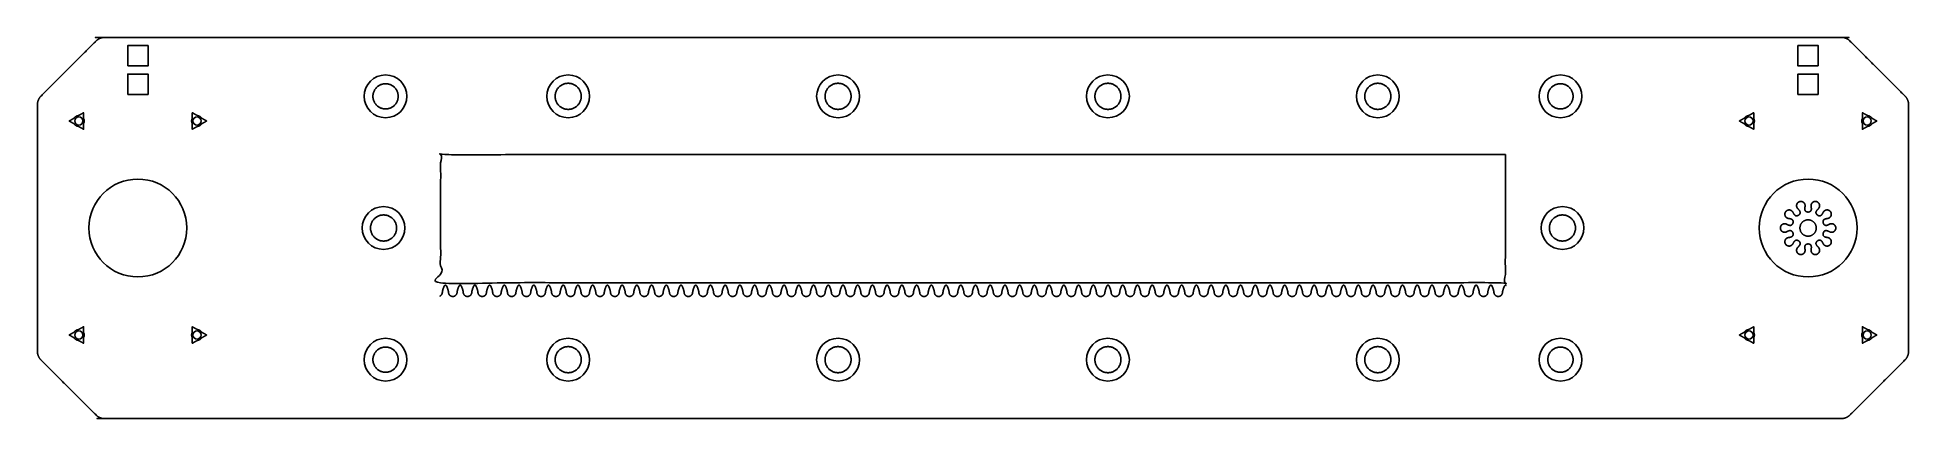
# Model space of a CAD drawing. Header units: millimetres. Extents: x 120 to 580, y 466 to 560.
import ezdxf

# ---------------------------------------------------------------- set-up
doc = ezdxf.new("R2010")
doc.units = ezdxf.units.MM
doc.header["$MEASUREMENT"] = 0
doc.layers.add('X plate', color=18, linetype='Continuous', true_color=0x000000)

msp = doc.modelspace()

# ---------------------------------------------------------------- linework, layer by layer
at = {"layer": 'X plate'}
for points in [[(142.65, 552.75), (147.65, 552.75), (147.65, 557.75), (142.65, 557.75)], [(557.35, 552.75), (552.35, 552.75), (552.35, 557.75), (557.35, 557.75)], [(142.65, 545.75), (147.65, 545.75), (147.65, 550.75), (142.65, 550.75)], [(557.35, 545.75), (552.35, 545.75), (552.35, 550.75), (557.35, 550.75)]]:
    msp.add_lwpolyline(points, close=True, dxfattribs=at)
for centre, radius in [((205.9, 545.3), 5.25), ((250.7, 545.3), 5.25), ((316.9, 545.3), 5.25), ((383.1, 545.3), 5.25), ((449.3, 545.3), 5.25), ((494.1, 545.3), 5.25), ((130.65, 539.25), 1), ((159.65, 539.25), 1), ((540.35, 539.25), 1), ((569.35, 539.25), 1), ((145.15, 513), 12), ((554.85, 513), 12), ((205.41, 513), 5.25), ((494.59, 513), 5.25), ((130.65, 486.75), 1), ((159.65, 486.75), 1), ((540.35, 486.75), 1), ((569.35, 486.75), 1), ((205.9, 480.7), 5.25), ((250.7, 480.7), 5.25), ((316.9, 480.7), 5.25), ((383.1, 480.7), 5.25), ((449.3, 480.7), 5.25), ((494.1, 480.7), 5.25)]:
    msp.add_circle(centre, radius, dxfattribs=at)
for points, weights, degree, knots in [([(563.01, 466.25), (564.25, 466.25), (565.13, 467.13), (571.87, 473.87), (578.62, 480.62), (579.5, 481.5), (579.5, 482.74), (579.5, 513), (579.5, 543.26), (579.5, 544.5), (578.62, 545.38), (571.87, 552.13), (565.13, 558.87), (564.25, 559.75), (563.01, 559.75), (350, 559.75), (136.99, 559.75), (135.75, 559.75), (134.87, 558.87), (128.12, 552.13), (121.38, 545.38), (120.5, 544.5), (120.5, 543.26), (120.5, 513), (120.5, 482.74), (120.5, 481.5), (121.38, 480.62), (128.12, 473.87), (134.87, 467.13), (135.75, 466.25), (136.99, 466.25), (350, 466.25), (563.01, 466.25)], [1, 0.923879532511, 1, 1, 1, 0.923879532511, 1, 1, 1, 0.923879532511, 1, 1, 1, 0.923879532511, 1, 1, 1, 0.923879532511, 1, 1, 1, 0.923879532511, 1, 1, 1, 0.923879532511, 1, 1, 1, 0.923879532511, 1, 1, 1], 2, [0, 0, 0, 2.356194, 2.356194, 21.43767, 21.43767, 23.793864, 23.793864, 84.308583, 84.308583, 86.664778, 86.664778, 105.746253, 105.746253, 108.102447, 108.102447, 534.117166, 534.117166, 536.473361, 536.473361, 555.554836, 555.554836, 557.91103, 557.91103, 618.425749, 618.425749, 620.781943, 620.781943, 639.863419, 639.863419, 642.219613, 642.219613, 1068.234332, 1068.234332, 1068.234332]), ([(205.9, 548.4), (209, 548.4), (209, 545.3), (209, 542.2), (205.9, 542.2), (202.8, 542.2), (202.8, 545.3), (202.8, 548.4), (205.9, 548.4)], [1, 0.707106781187, 1, 0.707106781187, 1, 0.707106781187, 1, 0.707106781187, 1], 2, [-20.106193, -20.106193, -20.106193, -15.079645, -15.079645, -10.053096, -10.053096, -5.026548, -5.026548, 0, 0, 0]), ([(250.7, 548.5), (253.9, 548.5), (253.9, 545.3), (253.9, 542.1), (250.7, 542.1), (247.5, 542.1), (247.5, 545.3), (247.5, 548.5), (250.7, 548.5)], [1, 0.707106781187, 1, 0.707106781187, 1, 0.707106781187, 1, 0.707106781187, 1], 2, [-20.106193, -20.106193, -20.106193, -15.079645, -15.079645, -10.053096, -10.053096, -5.026548, -5.026548, 0, 0, 0]), ([(316.9, 548.5), (320.1, 548.5), (320.1, 545.3), (320.1, 542.1), (316.9, 542.1), (313.7, 542.1), (313.7, 545.3), (313.7, 548.5), (316.9, 548.5)], [1, 0.707106781187, 1, 0.707106781187, 1, 0.707106781187, 1, 0.707106781187, 1], 2, [-20.106193, -20.106193, -20.106193, -15.079645, -15.079645, -10.053096, -10.053096, -5.026548, -5.026548, 0, 0, 0]), ([(383.1, 548.5), (386.3, 548.5), (386.3, 545.3), (386.3, 542.1), (383.1, 542.1), (379.9, 542.1), (379.9, 545.3), (379.9, 548.5), (383.1, 548.5)], [1, 0.707106781187, 1, 0.707106781187, 1, 0.707106781187, 1, 0.707106781187, 1], 2, [-20.106193, -20.106193, -20.106193, -15.079645, -15.079645, -10.053096, -10.053096, -5.026548, -5.026548, 0, 0, 0]), ([(449.3, 548.5), (452.5, 548.5), (452.5, 545.3), (452.5, 542.1), (449.3, 542.1), (446.1, 542.1), (446.1, 545.3), (446.1, 548.5), (449.3, 548.5)], [1, 0.707106781187, 1, 0.707106781187, 1, 0.707106781187, 1, 0.707106781187, 1], 2, [-20.106193, -20.106193, -20.106193, -15.079645, -15.079645, -10.053096, -10.053096, -5.026548, -5.026548, 0, 0, 0]), ([(494.1, 548.4), (491, 548.4), (491, 545.3), (491, 542.2), (494.1, 542.2), (497.2, 542.2), (497.2, 545.3), (497.2, 548.4), (494.1, 548.4)], [1, 0.707106781187, 1, 0.707106781187, 1, 0.707106781187, 1, 0.707106781187, 1], 2, [-20.106193, -20.106193, -20.106193, -15.079645, -15.079645, -10.053096, -10.053096, -5.026548, -5.026548, 0, 0, 0]), ([(129.55, 538.53), (128.92, 538.89), (128.29, 539.25), (128.92, 539.61), (129.55, 539.97), (129.91, 540.53), (130.57, 540.57), (131.2, 540.93), (131.83, 541.29), (131.83, 540.57), (131.83, 539.84), (131.97, 539.56), (131.97, 539.25), (131.97, 538.94), (131.83, 538.66), (131.83, 537.93), (131.83, 537.21), (131.2, 537.57), (130.57, 537.93), (129.91, 537.97), (129.55, 538.53)], [1, 1, 1, 1, 1, 0.950964988821, 1.13318802763, 1.13318802763, 1.13318802763, 1.13318802763, 1.13318802763, 1.17822017994, 1.29405832456, 1.17822017994, 1.13318802763, 1.13318802763, 1.13318802763, 1.13318802763, 1.13318802763, 0.950964988821, 1], 2, [30.697081, 30.697081, 30.697081, 34.814221, 34.814221, 38.931361, 38.931361, 42.506132, 42.506132, 46.623272, 46.623272, 50.740412, 50.740412, 52.612701, 52.612701, 54.48499, 54.48499, 58.602131, 58.602131, 62.719271, 62.719271, 66.294041, 66.294041, 66.294041]), ([(160.75, 538.53), (161.38, 538.89), (162.01, 539.25), (161.38, 539.61), (160.75, 539.97), (160.39, 540.53), (159.73, 540.57), (159.1, 540.93), (158.47, 541.29), (158.47, 540.57), (158.47, 539.84), (158.33, 539.56), (158.33, 539.25), (158.33, 538.94), (158.47, 538.66), (158.47, 537.93), (158.47, 537.21), (159.1, 537.57), (159.73, 537.93), (160.39, 537.97), (160.75, 538.53)], [1, 1, 1, 1, 1, 0.950964988821, 1.13318802763, 1.13318802763, 1.13318802763, 1.13318802763, 1.13318802763, 1.17822017994, 1.29405832456, 1.17822017994, 1.13318802763, 1.13318802763, 1.13318802763, 1.13318802763, 1.13318802763, 0.950964988821, 1], 2, [30.697081, 30.697081, 30.697081, 34.814221, 34.814221, 38.931361, 38.931361, 42.506132, 42.506132, 46.623272, 46.623272, 50.740412, 50.740412, 52.612701, 52.612701, 54.48499, 54.48499, 58.602131, 58.602131, 62.719271, 62.719271, 66.294041, 66.294041, 66.294041]), ([(539.25, 538.53), (538.62, 538.89), (537.99, 539.25), (538.62, 539.61), (539.25, 539.97), (539.61, 540.53), (540.27, 540.57), (540.9, 540.93), (541.53, 541.29), (541.53, 540.57), (541.53, 539.84), (541.67, 539.56), (541.67, 539.25), (541.67, 538.94), (541.53, 538.66), (541.53, 537.93), (541.53, 537.21), (540.9, 537.57), (540.27, 537.93), (539.61, 537.97), (539.25, 538.53)], [1, 1, 1, 1, 1, 0.950964988821, 1.13318802763, 1.13318802763, 1.13318802763, 1.13318802763, 1.13318802763, 1.17822017994, 1.29405832456, 1.17822017994, 1.13318802763, 1.13318802763, 1.13318802763, 1.13318802763, 1.13318802763, 0.950964988821, 1], 2, [30.697081, 30.697081, 30.697081, 34.814221, 34.814221, 38.931361, 38.931361, 42.506132, 42.506132, 46.623272, 46.623272, 50.740412, 50.740412, 52.612701, 52.612701, 54.48499, 54.48499, 58.602131, 58.602131, 62.719271, 62.719271, 66.294041, 66.294041, 66.294041]), ([(570.45, 538.53), (571.08, 538.89), (571.71, 539.25), (571.08, 539.61), (570.45, 539.97), (570.09, 540.53), (569.43, 540.57), (568.8, 540.93), (568.17, 541.29), (568.17, 540.57), (568.17, 539.84), (568.03, 539.56), (568.03, 539.25), (568.03, 538.94), (568.17, 538.66), (568.17, 537.93), (568.17, 537.21), (568.8, 537.57), (569.43, 537.93), (570.09, 537.97), (570.45, 538.53)], [1, 1, 1, 1, 1, 0.950964988821, 1.13318802763, 1.13318802763, 1.13318802763, 1.13318802763, 1.13318802763, 1.17822017994, 1.29405832456, 1.17822017994, 1.13318802763, 1.13318802763, 1.13318802763, 1.13318802763, 1.13318802763, 0.950964988821, 1], 2, [30.697081, 30.697081, 30.697081, 34.814221, 34.814221, 38.931361, 38.931361, 42.506132, 42.506132, 46.623272, 46.623272, 50.740412, 50.740412, 52.612701, 52.612701, 54.48499, 54.48499, 58.602131, 58.602131, 62.719271, 62.719271, 66.294041, 66.294041, 66.294041]), ([(549.46, 512.01), (549.27, 511.94), (549.06, 511.92), (548.86, 511.95), (548.67, 512.02), (548.5, 512.14), (548.33, 512.26), (548.2, 512.41), (548.1, 512.6), (548.05, 512.8), (548.05, 513), (548.05, 513.2), (548.1, 513.4), (548.2, 513.59), (548.33, 513.74), (548.5, 513.86), (548.67, 513.98), (548.86, 514.05), (549.06, 514.08), (549.27, 514.06), (549.46, 513.99), (549.74, 513.88), (549.99, 513.68), (550.5, 513.48), (550.77, 513.65), (550.96, 513.89), (551.05, 514), (551.12, 514.13), (551.16, 514.28), (551.18, 514.42), (551.18, 514.57), (551.17, 514.87), (551.05, 515.17), (550.52, 515.31), (550.2, 515.29), (549.91, 515.37), (549.71, 515.43), (549.53, 515.53), (549.38, 515.67), (549.27, 515.85), (549.21, 516.04), (549.14, 516.23), (549.12, 516.44), (549.15, 516.64), (549.23, 516.83), (549.35, 517), (549.47, 517.16), (549.63, 517.3), (549.81, 517.39), (550.01, 517.43), (550.22, 517.43), (550.42, 517.43), (550.62, 517.37), (550.8, 517.27), (550.96, 517.13), (551.07, 516.97), (551.24, 516.72), (551.32, 516.41), (551.62, 515.94), (551.93, 515.92), (552.22, 516.01), (552.36, 516.05), (552.5, 516.11), (552.62, 516.2), (552.72, 516.31), (552.8, 516.43), (552.97, 516.68), (553.05, 516.99), (552.7, 517.41), (552.43, 517.58), (552.25, 517.82), (552.12, 517.98), (552.04, 518.17), (552, 518.37), (552.01, 518.58), (552.07, 518.77), (552.13, 518.97), (552.23, 519.15), (552.38, 519.3), (552.56, 519.4), (552.75, 519.47), (552.94, 519.53), (553.15, 519.55), (553.35, 519.51), (553.54, 519.43), (553.71, 519.31), (553.87, 519.18), (554, 519.02), (554.09, 518.84), (554.13, 518.63), (554.12, 518.43), (554.11, 518.13), (553.99, 517.83), (553.96, 517.28), (554.21, 517.08), (554.49, 516.98), (554.63, 516.93), (554.78, 516.9), (554.92, 516.9), (555.07, 516.93), (555.21, 516.98), (555.49, 517.08), (555.74, 517.28), (555.71, 517.83), (555.59, 518.13), (555.58, 518.43), (555.57, 518.63), (555.61, 518.84), (555.7, 519.02), (555.83, 519.18), (555.99, 519.31), (556.16, 519.43), (556.35, 519.51), (556.55, 519.55), (556.76, 519.53), (556.95, 519.47), (557.14, 519.4), (557.32, 519.3), (557.47, 519.15), (557.57, 518.97), (557.63, 518.77), (557.69, 518.58), (557.7, 518.37), (557.66, 518.17), (557.58, 517.98), (557.45, 517.82), (557.27, 517.58), (557, 517.41), (556.65, 516.99), (556.73, 516.68), (556.9, 516.43), (556.98, 516.31), (557.08, 516.2), (557.2, 516.11), (557.34, 516.05), (557.48, 516.01), (557.77, 515.92), (558.08, 515.94), (558.38, 516.41), (558.46, 516.72), (558.63, 516.97), (558.74, 517.13), (558.9, 517.27), (559.08, 517.37), (559.28, 517.43), (559.48, 517.43), (559.69, 517.43), (559.89, 517.39), (560.07, 517.3), (560.23, 517.16), (560.35, 517), (560.47, 516.83), (560.55, 516.64), (560.58, 516.44), (560.56, 516.23), (560.49, 516.04), (560.43, 515.85), (560.32, 515.67), (560.17, 515.53), (559.99, 515.43), (559.79, 515.37), (559.5, 515.29), (559.18, 515.31), (558.65, 515.17), (558.53, 514.87), (558.52, 514.57), (558.52, 514.42), (558.54, 514.28), (558.58, 514.13), (558.65, 514), (558.74, 513.89), (558.93, 513.65), (559.2, 513.48), (559.71, 513.68), (559.96, 513.88), (560.24, 513.99), (560.43, 514.06), (560.64, 514.08), (560.84, 514.05), (561.03, 513.98), (561.2, 513.86), (561.37, 513.74), (561.5, 513.59), (561.6, 513.4), (561.65, 513.2), (561.65, 513), (561.65, 512.8), (561.6, 512.6), (561.5, 512.41), (561.37, 512.26), (561.2, 512.14), (561.03, 512.02), (560.84, 511.95), (560.64, 511.92), (560.43, 511.94), (560.24, 512.01), (559.96, 512.12), (559.71, 512.32), (559.2, 512.52), (558.93, 512.35), (558.74, 512.11), (558.65, 512), (558.58, 511.87), (558.54, 511.72), (558.52, 511.58), (558.52, 511.43), (558.53, 511.13), (558.65, 510.83), (559.18, 510.69), (559.5, 510.71), (559.79, 510.63), (559.99, 510.57), (560.17, 510.47), (560.32, 510.33), (560.43, 510.15), (560.49, 509.96), (560.56, 509.77), (560.58, 509.56), (560.55, 509.36), (560.47, 509.17), (560.35, 509), (560.23, 508.84), (560.07, 508.7), (559.89, 508.61), (559.69, 508.57), (559.48, 508.57), (559.28, 508.57), (559.08, 508.63), (558.9, 508.73), (558.74, 508.87), (558.63, 509.03), (558.46, 509.28), (558.38, 509.59), (558.08, 510.06), (557.77, 510.08), (557.48, 509.99), (557.34, 509.95), (557.2, 509.89), (557.08, 509.8), (556.98, 509.69), (556.9, 509.57), (556.73, 509.32), (556.65, 509.01), (557, 508.59), (557.27, 508.42), (557.45, 508.18), (557.58, 508.02), (557.66, 507.83), (557.7, 507.63), (557.69, 507.42), (557.63, 507.23), (557.57, 507.03), (557.47, 506.85), (557.32, 506.7), (557.14, 506.6), (556.95, 506.53), (556.76, 506.47), (556.55, 506.45), (556.35, 506.49), (556.16, 506.57), (555.99, 506.69), (555.83, 506.82), (555.7, 506.98), (555.61, 507.16), (555.57, 507.37), (555.58, 507.57), (555.59, 507.87), (555.71, 508.17), (555.74, 508.72), (555.49, 508.92), (555.21, 509.02), (555.07, 509.07), (554.92, 509.1), (554.78, 509.1), (554.63, 509.07), (554.49, 509.02), (554.21, 508.92), (553.96, 508.72), (553.99, 508.17), (554.11, 507.87), (554.12, 507.57), (554.13, 507.37), (554.09, 507.16), (554, 506.98), (553.87, 506.82), (553.71, 506.69), (553.54, 506.57), (553.35, 506.49), (553.15, 506.45), (552.94, 506.47), (552.75, 506.53), (552.56, 506.6), (552.38, 506.7), (552.23, 506.85), (552.13, 507.03), (552.07, 507.23), (552.01, 507.42), (552, 507.63), (552.04, 507.83), (552.12, 508.02), (552.25, 508.18), (552.43, 508.42), (552.7, 508.59), (553.05, 509.01), (552.97, 509.32), (552.8, 509.57), (552.72, 509.69), (552.62, 509.8), (552.5, 509.89), (552.36, 509.95), (552.22, 509.99), (551.93, 510.08), (551.62, 510.06), (551.32, 509.59), (551.24, 509.28), (551.07, 509.03), (550.96, 508.87), (550.8, 508.73), (550.62, 508.63), (550.42, 508.57), (550.22, 508.57), (550.01, 508.57), (549.81, 508.61), (549.63, 508.7), (549.47, 508.84), (549.35, 509), (549.23, 509.17), (549.15, 509.36), (549.12, 509.56), (549.14, 509.77), (549.21, 509.96), (549.27, 510.15), (549.38, 510.33), (549.53, 510.47), (549.71, 510.57), (549.91, 510.63), (550.2, 510.71), (550.52, 510.69), (551.05, 510.83), (551.17, 511.13), (551.18, 511.43), (551.18, 511.58), (551.16, 511.72), (551.12, 511.87), (551.05, 512), (550.96, 512.11), (550.77, 512.35), (550.5, 512.52), (549.99, 512.32), (549.74, 512.12), (549.46, 512.01)], [1, 0.954804333271, 0.932206499907, 0.932206499907, 0.954804333271, 1, 0.954804333271, 0.932206499907, 0.932206499907, 0.954804333271, 1, 0.954804333271, 0.932206499907, 0.932206499907, 0.954804333271, 1, 0.954804333271, 0.932206499907, 0.932206499907, 0.954804333271, 1, 1, 1, 1, 1, 1, 0.975877048314, 0.963815572472, 0.963815572472, 0.975877048314, 1, 1, 1, 1, 1, 1, 0.954804333271, 0.932206499907, 0.932206499907, 0.954804333271, 1, 0.954804333271, 0.932206499907, 0.932206499907, 0.954804333271, 1, 0.954804333271, 0.932206499907, 0.932206499907, 0.954804333271, 1, 0.954804333271, 0.932206499907, 0.932206499907, 0.954804333271, 1, 1, 1, 1, 1, 1, 0.975877048314, 0.963815572472, 0.963815572472, 0.975877048314, 1, 1, 1, 1, 1, 1, 0.954804333271, 0.932206499907, 0.932206499907, 0.954804333271, 1, 0.954804333271, 0.932206499907, 0.932206499907, 0.954804333271, 1, 0.954804333271, 0.932206499907, 0.932206499907, 0.954804333271, 1, 0.954804333271, 0.932206499907, 0.932206499907, 0.954804333271, 1, 1, 1, 1, 1, 1, 0.975877048314, 0.963815572472, 0.963815572472, 0.975877048314, 1, 1, 1, 1, 1, 1, 0.954804333271, 0.932206499907, 0.932206499907, 0.954804333271, 1, 0.954804333271, 0.932206499907, 0.932206499907, 0.954804333271, 1, 0.954804333271, 0.932206499907, 0.932206499907, 0.954804333271, 1, 0.954804333271, 0.932206499907, 0.932206499907, 0.954804333271, 1, 1, 1, 1, 1, 1, 0.975877048314, 0.963815572472, 0.963815572472, 0.975877048314, 1, 1, 1, 1, 1, 1, 0.954804333271, 0.932206499907, 0.932206499907, 0.954804333271, 1, 0.954804333271, 0.932206499907, 0.932206499907, 0.954804333271, 1, 0.954804333271, 0.932206499907, 0.932206499907, 0.954804333271, 1, 0.954804333271, 0.932206499907, 0.932206499907, 0.954804333271, 1, 1, 1, 1, 1, 1, 0.975877048314, 0.963815572472, 0.963815572472, 0.975877048314, 1, 1, 1, 1, 1, 1, 0.954804333271, 0.932206499907, 0.932206499907, 0.954804333271, 1, 0.954804333271, 0.932206499907, 0.932206499907, 0.954804333271, 1, 0.954804333271, 0.932206499907, 0.932206499907, 0.954804333271, 1, 0.954804333271, 0.932206499907, 0.932206499907, 0.954804333271, 1, 1, 1, 1, 1, 1, 0.975877048314, 0.963815572472, 0.963815572472, 0.975877048314, 1, 1, 1, 1, 1, 1, 0.954804333271, 0.932206499907, 0.932206499907, 0.954804333271, 1, 0.954804333271, 0.932206499907, 0.932206499907, 0.954804333271, 1, 0.954804333271, 0.932206499907, 0.932206499907, 0.954804333271, 1, 0.954804333271, 0.932206499907, 0.932206499907, 0.954804333271, 1, 1, 1, 1, 1, 1, 0.975877048314, 0.963815572472, 0.963815572472, 0.975877048314, 1, 1, 1, 1, 1, 1, 0.954804333271, 0.932206499907, 0.932206499907, 0.954804333271, 1, 0.954804333271, 0.932206499907, 0.932206499907, 0.954804333271, 1, 0.954804333271, 0.932206499907, 0.932206499907, 0.954804333271, 1, 0.954804333271, 0.932206499907, 0.932206499907, 0.954804333271, 1, 1, 1, 1, 1, 1, 0.975877048314, 0.963815572472, 0.963815572472, 0.975877048314, 1, 1, 1, 1, 1, 1, 0.954804333271, 0.932206499907, 0.932206499907, 0.954804333271, 1, 0.954804333271, 0.932206499907, 0.932206499907, 0.954804333271, 1, 0.954804333271, 0.932206499907, 0.932206499907, 0.954804333271, 1, 0.954804333271, 0.932206499907, 0.932206499907, 0.954804333271, 1, 1, 1, 1, 1, 1, 0.975877048314, 0.963815572472, 0.963815572472, 0.975877048314, 1, 1, 1, 1, 1, 1, 0.954804333271, 0.932206499907, 0.932206499907, 0.954804333271, 1, 0.954804333271, 0.932206499907, 0.932206499907, 0.954804333271, 1, 0.954804333271, 0.932206499907, 0.932206499907, 0.954804333271, 1, 0.954804333271, 0.932206499907, 0.932206499907, 0.954804333271, 1, 1, 1, 1, 1, 1, 0.975877048314, 0.963815572472, 0.963815572472, 0.975877048314, 1, 1, 1, 1, 1, 1], 5, [2.733038, 2.733038, 2.733038, 2.733038, 2.733038, 2.733038, 3.740966, 3.740966, 3.740966, 3.740966, 3.740966, 4.748894, 4.748894, 4.748894, 4.748894, 4.748894, 5.756821, 5.756821, 5.756821, 5.756821, 5.756821, 6.764749, 6.764749, 6.764749, 6.764749, 6.764749, 7.764749, 7.764749, 7.764749, 7.764749, 7.764749, 8.497787, 8.497787, 8.497787, 8.497787, 8.497787, 9.497787, 9.497787, 9.497787, 9.497787, 9.497787, 10.505715, 10.505715, 10.505715, 10.505715, 10.505715, 11.513642, 11.513642, 11.513642, 11.513642, 11.513642, 12.52157, 12.52157, 12.52157, 12.52157, 12.52157, 13.529498, 13.529498, 13.529498, 13.529498, 13.529498, 14.529498, 14.529498, 14.529498, 14.529498, 14.529498, 15.262536, 15.262536, 15.262536, 15.262536, 15.262536, 16.262536, 16.262536, 16.262536, 16.262536, 16.262536, 17.270464, 17.270464, 17.270464, 17.270464, 17.270464, 18.278391, 18.278391, 18.278391, 18.278391, 18.278391, 19.286319, 19.286319, 19.286319, 19.286319, 19.286319, 20.294247, 20.294247, 20.294247, 20.294247, 20.294247, 21.294247, 21.294247, 21.294247, 21.294247, 21.294247, 22.027285, 22.027285, 22.027285, 22.027285, 22.027285, 23.027285, 23.027285, 23.027285, 23.027285, 23.027285, 24.035213, 24.035213, 24.035213, 24.035213, 24.035213, 25.04314, 25.04314, 25.04314, 25.04314, 25.04314, 26.051068, 26.051068, 26.051068, 26.051068, 26.051068, 27.058995, 27.058995, 27.058995, 27.058995, 27.058995, 28.058995, 28.058995, 28.058995, 28.058995, 28.058995, 28.792034, 28.792034, 28.792034, 28.792034, 28.792034, 29.792034, 29.792034, 29.792034, 29.792034, 29.792034, 30.799961, 30.799961, 30.799961, 30.799961, 30.799961, 31.807889, 31.807889, 31.807889, 31.807889, 31.807889, 32.815817, 32.815817, 32.815817, 32.815817, 32.815817, 33.823744, 33.823744, 33.823744, 33.823744, 33.823744, 34.823744, 34.823744, 34.823744, 34.823744, 34.823744, 35.556783, 35.556783, 35.556783, 35.556783, 35.556783, 36.556783, 36.556783, 36.556783, 36.556783, 36.556783, 37.56471, 37.56471, 37.56471, 37.56471, 37.56471, 38.572638, 38.572638, 38.572638, 38.572638, 38.572638, 39.580566, 39.580566, 39.580566, 39.580566, 39.580566, 40.588493, 40.588493, 40.588493, 40.588493, 40.588493, 41.588493, 41.588493, 41.588493, 41.588493, 41.588493, 42.321531, 42.321531, 42.321531, 42.321531, 42.321531, 43.321531, 43.321531, 43.321531, 43.321531, 43.321531, 44.329459, 44.329459, 44.329459, 44.329459, 44.329459, 45.337387, 45.337387, 45.337387, 45.337387, 45.337387, 46.345314, 46.345314, 46.345314, 46.345314, 46.345314, 47.353242, 47.353242, 47.353242, 47.353242, 47.353242, 48.353242, 48.353242, 48.353242, 48.353242, 48.353242, 49.08628, 49.08628, 49.08628, 49.08628, 49.08628, 50.08628, 50.08628, 50.08628, 50.08628, 50.08628, 51.094208, 51.094208, 51.094208, 51.094208, 51.094208, 52.102136, 52.102136, 52.102136, 52.102136, 52.102136, 53.110063, 53.110063, 53.110063, 53.110063, 53.110063, 54.117991, 54.117991, 54.117991, 54.117991, 54.117991, 55.117991, 55.117991, 55.117991, 55.117991, 55.117991, 55.851029, 55.851029, 55.851029, 55.851029, 55.851029, 56.851029, 56.851029, 56.851029, 56.851029, 56.851029, 57.858957, 57.858957, 57.858957, 57.858957, 57.858957, 58.866884, 58.866884, 58.866884, 58.866884, 58.866884, 59.874812, 59.874812, 59.874812, 59.874812, 59.874812, 60.88274, 60.88274, 60.88274, 60.88274, 60.88274, 61.88274, 61.88274, 61.88274, 61.88274, 61.88274, 62.615778, 62.615778, 62.615778, 62.615778, 62.615778, 63.615778, 63.615778, 63.615778, 63.615778, 63.615778, 64.623706, 64.623706, 64.623706, 64.623706, 64.623706, 65.631633, 65.631633, 65.631633, 65.631633, 65.631633, 66.639561, 66.639561, 66.639561, 66.639561, 66.639561, 67.647489, 67.647489, 67.647489, 67.647489, 67.647489, 68.647489, 68.647489, 68.647489, 68.647489, 68.647489, 69.380527, 69.380527, 69.380527, 69.380527, 69.380527, 70.380527, 70.380527, 70.380527, 70.380527, 70.380527, 70.380527]), ([(208.61, 513), (208.61, 516.2), (205.41, 516.2), (202.21, 516.2), (202.21, 513), (202.21, 509.8), (205.41, 509.8), (208.61, 509.8), (208.61, 513)], [1, 0.707106781187, 1, 0.707106781187, 1, 0.707106781187, 1, 0.707106781187, 1], 2, [-20.106193, -20.106193, -20.106193, -15.079645, -15.079645, -10.053096, -10.053096, -5.026548, -5.026548, 0, 0, 0]), ([(491.39, 513), (491.39, 516.2), (494.59, 516.2), (497.79, 516.2), (497.79, 513), (497.79, 509.8), (494.59, 509.8), (491.39, 509.8), (491.39, 513)], [1, 0.707106781187, 1, 0.707106781187, 1, 0.707106781187, 1, 0.707106781187, 1], 2, [-20.106193, -20.106193, -20.106193, -15.079645, -15.079645, -10.053096, -10.053096, -5.026548, -5.026548, 0, 0, 0]), ([(554.85, 515), (556.85, 515), (556.85, 513), (556.85, 511), (554.85, 511), (552.85, 511), (552.85, 513), (552.85, 515), (554.85, 515)], [1, 0.707106781187, 1, 0.707106781187, 1, 0.707106781187, 1, 0.707106781187, 1], 2, [0, 0, 0, 3.141593, 3.141593, 6.283185, 6.283185, 9.424778, 9.424778, 12.566371, 12.566371, 12.566371]), ([(219.2, 496.29), (219.59, 496.46), (219.82, 496.82), (219.83, 497.23), (219.83, 497.23), (219.83, 497.24), (219.83, 497.25), (219.83, 497.28), (219.83, 497.3), (219.84, 497.33), (219.84, 497.37), (219.85, 497.41), (219.86, 497.46), (219.87, 497.51), (219.88, 497.57), (219.9, 497.63), (219.91, 497.71), (219.93, 497.78), (219.95, 497.85), (219.98, 497.94), (220.01, 498.03), (220.04, 498.12), (220.07, 498.22), (220.11, 498.32), (220.15, 498.42), (220.2, 498.54), (220.24, 498.65), (220.29, 498.76), (220.35, 498.88), (220.45, 498.95), (220.58, 498.95), (220.71, 498.95), (220.82, 498.88), (220.87, 498.76), (220.92, 498.65), (220.97, 498.54), (221.01, 498.42), (221.05, 498.32), (221.09, 498.22), (221.13, 498.12), (221.16, 498.03), (221.18, 497.94), (221.21, 497.85), (221.23, 497.78), (221.25, 497.71), (221.27, 497.63), (221.28, 497.57), (221.29, 497.51), (221.31, 497.46), (221.31, 497.41), (221.32, 497.37), (221.33, 497.33), (221.33, 497.3), (221.33, 497.28), (221.34, 497.25), (221.34, 497.24), (221.34, 497.23), (221.34, 497.23), (221.35, 496.62), (221.78, 496.2), (222.39, 496.2), (222.99, 496.2), (223.43, 496.62), (223.44, 497.23), (223.44, 497.23), (223.44, 497.24), (223.44, 497.25), (223.44, 497.28), (223.45, 497.3), (223.45, 497.33), (223.45, 497.37), (223.46, 497.41), (223.47, 497.46), (223.48, 497.51), (223.49, 497.57), (223.51, 497.63), (223.53, 497.71), (223.55, 497.78), (223.57, 497.85), (223.59, 497.94), (223.62, 498.03), (223.65, 498.12), (223.69, 498.22), (223.72, 498.32), (223.76, 498.42), (223.81, 498.54), (223.86, 498.65), (223.91, 498.76), (223.96, 498.88), (224.07, 498.95), (224.19, 498.95), (224.32, 498.95), (224.43, 498.88), (224.48, 498.76), (224.53, 498.65), (224.58, 498.54), (224.62, 498.42), (224.66, 498.32), (224.7, 498.22), (224.74, 498.12), (224.77, 498.03), (224.8, 497.94), (224.82, 497.85), (224.84, 497.78), (224.86, 497.71), (224.88, 497.63), (224.89, 497.57), (224.91, 497.51), (224.92, 497.46), (224.93, 497.41), (224.93, 497.37), (224.94, 497.33), (224.94, 497.3), (224.95, 497.28), (224.95, 497.25), (224.95, 497.24), (224.95, 497.23), (224.95, 497.23), (224.96, 496.62), (225.4, 496.2), (226, 496.2), (226.6, 496.2), (227.04, 496.62), (227.05, 497.23), (227.05, 497.23), (227.05, 497.24), (227.05, 497.25), (227.05, 497.28), (227.06, 497.3), (227.06, 497.33), (227.07, 497.37), (227.07, 497.41), (227.08, 497.46), (227.09, 497.51), (227.11, 497.57), (227.12, 497.63), (227.14, 497.71), (227.16, 497.78), (227.18, 497.85), (227.2, 497.94), (227.23, 498.03), (227.26, 498.12), (227.3, 498.22), (227.34, 498.32), (227.38, 498.42), (227.42, 498.54), (227.47, 498.65), (227.52, 498.76), (227.57, 498.88), (227.68, 498.95), (227.81, 498.95), (227.93, 498.95), (228.04, 498.88), (228.09, 498.76), (228.14, 498.65), (228.19, 498.54), (228.24, 498.42), (228.28, 498.32), (228.31, 498.22), (228.35, 498.12), (228.38, 498.03), (228.41, 497.94), (228.43, 497.85), (228.45, 497.78), (228.47, 497.71), (228.49, 497.63), (228.51, 497.57), (228.52, 497.51), (228.53, 497.46), (228.54, 497.41), (228.55, 497.37), (228.55, 497.33), (228.55, 497.3), (228.56, 497.28), (228.56, 497.25), (228.56, 497.24), (228.56, 497.23), (228.56, 497.23), (228.57, 496.62), (229.01, 496.2), (229.61, 496.2), (230.22, 496.2), (230.65, 496.62), (230.66, 497.23), (230.66, 497.23), (230.66, 497.24), (230.66, 497.25), (230.67, 497.28), (230.67, 497.3), (230.67, 497.33), (230.68, 497.37), (230.69, 497.41), (230.69, 497.46), (230.71, 497.51), (230.72, 497.57), (230.73, 497.63), (230.75, 497.71), (230.77, 497.78), (230.79, 497.85), (230.82, 497.94), (230.84, 498.03), (230.87, 498.12), (230.91, 498.22), (230.95, 498.32), (230.99, 498.42), (231.03, 498.54), (231.08, 498.65), (231.13, 498.76), (231.18, 498.88), (231.29, 498.95), (231.42, 498.95), (231.55, 498.95), (231.65, 498.88), (231.71, 498.76), (231.76, 498.65), (231.8, 498.54), (231.85, 498.42), (231.89, 498.32), (231.93, 498.22), (231.96, 498.12), (231.99, 498.03), (232.02, 497.94), (232.05, 497.85), (232.07, 497.78), (232.09, 497.71), (232.1, 497.63), (232.12, 497.57), (232.13, 497.51), (232.14, 497.46), (232.15, 497.41), (232.16, 497.37), (232.16, 497.33), (232.17, 497.3), (232.17, 497.28), (232.17, 497.25), (232.17, 497.24), (232.17, 497.23), (232.17, 497.23), (232.19, 496.62), (232.62, 496.2), (233.22, 496.2), (233.83, 496.2), (234.26, 496.62), (234.27, 497.23), (234.27, 497.23), (234.27, 497.24), (234.28, 497.25), (234.28, 497.28), (234.28, 497.3), (234.29, 497.33), (234.29, 497.37), (234.3, 497.41), (234.31, 497.46), (234.32, 497.51), (234.33, 497.57), (234.34, 497.63), (234.36, 497.71), (234.38, 497.78), (234.4, 497.85), (234.43, 497.94), (234.46, 498.03), (234.49, 498.12), (234.52, 498.22), (234.56, 498.32), (234.6, 498.42), (234.64, 498.54), (234.69, 498.65), (234.74, 498.76), (234.8, 498.88), (234.9, 498.95), (235.03, 498.95), (235.16, 498.95), (235.26, 498.88), (235.32, 498.76), (235.37, 498.65), (235.42, 498.54), (235.46, 498.42), (235.5, 498.32), (235.54, 498.22), (235.57, 498.12), (235.6, 498.03), (235.63, 497.94), (235.66, 497.85), (235.68, 497.78), (235.7, 497.71), (235.72, 497.63), (235.73, 497.57), (235.74, 497.51), (235.75, 497.46), (235.76, 497.41), (235.77, 497.37), (235.77, 497.33), (235.78, 497.3), (235.78, 497.28), (235.78, 497.25), (235.79, 497.24), (235.79, 497.23), (235.79, 497.23), (235.8, 496.62), (236.23, 496.2), (236.84, 496.2), (237.44, 496.2), (237.87, 496.62), (237.89, 497.23), (237.89, 497.23), (237.89, 497.24), (237.89, 497.25), (237.89, 497.28), (237.89, 497.3), (237.9, 497.33), (237.9, 497.37), (237.91, 497.41), (237.92, 497.46), (237.93, 497.51), (237.94, 497.57), (237.96, 497.63), (237.97, 497.71), (237.99, 497.78), (238.01, 497.85), (238.04, 497.94), (238.07, 498.03), (238.1, 498.12), (238.13, 498.22), (238.17, 498.32), (238.21, 498.42), (238.26, 498.54), (238.3, 498.65), (238.35, 498.76), (238.41, 498.88), (238.51, 498.95), (238.64, 498.95), (238.77, 498.95), (238.88, 498.88), (238.93, 498.76), (238.98, 498.65), (239.03, 498.54), (239.07, 498.42), (239.11, 498.32), (239.15, 498.22), (239.19, 498.12), (239.22, 498.03), (239.24, 497.94), (239.27, 497.85), (239.29, 497.78), (239.31, 497.71), (239.33, 497.63), (239.34, 497.57), (239.35, 497.51), (239.37, 497.46), (239.37, 497.41), (239.38, 497.37), (239.39, 497.33), (239.39, 497.3), (239.39, 497.28), (239.4, 497.25), (239.4, 497.24), (239.4, 497.23), (239.4, 497.23), (239.41, 496.62), (239.84, 496.2), (240.45, 496.2), (241.05, 496.2), (241.49, 496.62), (241.5, 497.23), (241.5, 497.23), (241.5, 497.24), (241.5, 497.25), (241.5, 497.28), (241.51, 497.3), (241.51, 497.33), (241.51, 497.37), (241.52, 497.41), (241.53, 497.46), (241.54, 497.51), (241.55, 497.57), (241.57, 497.63), (241.59, 497.71), (241.61, 497.78), (241.63, 497.85), (241.65, 497.94), (241.68, 498.03), (241.71, 498.12), (241.75, 498.22), (241.78, 498.32), (241.82, 498.42), (241.87, 498.54), (241.92, 498.65), (241.97, 498.76), (242.02, 498.88), (242.13, 498.95), (242.25, 498.95), (242.38, 498.95), (242.49, 498.88), (242.54, 498.76), (242.59, 498.65), (242.64, 498.54), (242.68, 498.42), (242.72, 498.32), (242.76, 498.22), (242.8, 498.12), (242.83, 498.03), (242.86, 497.94), (242.88, 497.85), (242.9, 497.78), (242.92, 497.71), (242.94, 497.63), (242.95, 497.57), (242.97, 497.51), (242.98, 497.46), (242.99, 497.41), (242.99, 497.37), (243, 497.33), (243, 497.3), (243.01, 497.28), (243.01, 497.25), (243.01, 497.24), (243.01, 497.23), (243.01, 497.23), (243.02, 496.62), (243.46, 496.2), (244.06, 496.2), (244.66, 496.2), (245.1, 496.62), (245.11, 497.23), (245.11, 497.23), (245.11, 497.24), (245.11, 497.25), (245.11, 497.28), (245.12, 497.3), (245.12, 497.33), (245.13, 497.37), (245.13, 497.41), (245.14, 497.46), (245.15, 497.51), (245.17, 497.57), (245.18, 497.63), (245.2, 497.71), (245.22, 497.78), (245.24, 497.85), (245.26, 497.94), (245.29, 498.03), (245.32, 498.12), (245.36, 498.22), (245.4, 498.32), (245.44, 498.42), (245.48, 498.54), (245.53, 498.65), (245.58, 498.76), (245.63, 498.88), (245.74, 498.95), (245.87, 498.95), (245.99, 498.95), (246.1, 498.88), (246.15, 498.76), (246.2, 498.65), (246.25, 498.54), (246.3, 498.42), (246.34, 498.32), (246.37, 498.22), (246.41, 498.12), (246.44, 498.03), (246.47, 497.94), (246.49, 497.85), (246.51, 497.78), (246.53, 497.71), (246.55, 497.63), (246.57, 497.57), (246.58, 497.51), (246.59, 497.46), (246.6, 497.41), (246.61, 497.37), (246.61, 497.33), (246.61, 497.3), (246.62, 497.28), (246.62, 497.25), (246.62, 497.24), (246.62, 497.23), (246.62, 497.23), (246.63, 496.62), (247.07, 496.2), (247.67, 496.2), (248.28, 496.2), (248.71, 496.62), (248.72, 497.23), (248.72, 497.23), (248.72, 497.24), (248.72, 497.25), (248.73, 497.28), (248.73, 497.3), (248.73, 497.33), (248.74, 497.37), (248.75, 497.41), (248.75, 497.46), (248.77, 497.51), (248.78, 497.57), (248.79, 497.63), (248.81, 497.71), (248.83, 497.78), (248.85, 497.85), (248.88, 497.94), (248.9, 498.03), (248.93, 498.12), (248.97, 498.22), (249.01, 498.32), (249.05, 498.42), (249.09, 498.54), (249.14, 498.65), (249.19, 498.76), (249.24, 498.88), (249.35, 498.95), (249.48, 498.95), (249.61, 498.95), (249.71, 498.88), (249.77, 498.76), (249.82, 498.65), (249.86, 498.54), (249.91, 498.42), (249.95, 498.32), (249.99, 498.22), (250.02, 498.12), (250.05, 498.03), (250.08, 497.94), (250.11, 497.85), (250.13, 497.78), (250.15, 497.71), (250.16, 497.63), (250.18, 497.57), (250.19, 497.51), (250.2, 497.46), (250.21, 497.41), (250.22, 497.37), (250.22, 497.33), (250.23, 497.3), (250.23, 497.28), (250.23, 497.25), (250.23, 497.24), (250.23, 497.23), (250.23, 497.23), (250.25, 496.62), (250.68, 496.2), (251.28, 496.2), (251.89, 496.2), (252.32, 496.62), (252.33, 497.23), (252.33, 497.23), (252.33, 497.24), (252.34, 497.25), (252.34, 497.28), (252.34, 497.3), (252.35, 497.33), (252.35, 497.37), (252.36, 497.41), (252.37, 497.46), (252.38, 497.51), (252.39, 497.57), (252.4, 497.63), (252.42, 497.71), (252.44, 497.78), (252.46, 497.85), (252.49, 497.94), (252.52, 498.03), (252.55, 498.12), (252.58, 498.22), (252.62, 498.32), (252.66, 498.42), (252.7, 498.54), (252.75, 498.65), (252.8, 498.76), (252.86, 498.88), (252.96, 498.95), (253.09, 498.95), (253.22, 498.95), (253.32, 498.88), (253.38, 498.76), (253.43, 498.65), (253.48, 498.54), (253.52, 498.42), (253.56, 498.32), (253.6, 498.22), (253.63, 498.12), (253.66, 498.03), (253.69, 497.94), (253.72, 497.85), (253.74, 497.78), (253.76, 497.71), (253.78, 497.63), (253.79, 497.57), (253.8, 497.51), (253.81, 497.46), (253.82, 497.41), (253.83, 497.37), (253.83, 497.33), (253.84, 497.3), (253.84, 497.28), (253.84, 497.25), (253.85, 497.24), (253.85, 497.23), (253.85, 497.23), (253.86, 496.62), (254.29, 496.2), (254.9, 496.2), (255.5, 496.2), (255.93, 496.62), (255.95, 497.23), (255.95, 497.23), (255.95, 497.24), (255.95, 497.25), (255.95, 497.28), (255.95, 497.3), (255.96, 497.33), (255.96, 497.37), (255.97, 497.41), (255.98, 497.46), (255.99, 497.51), (256, 497.57), (256.02, 497.63), (256.03, 497.71), (256.05, 497.78), (256.07, 497.85), (256.1, 497.94), (256.13, 498.03), (256.16, 498.12), (256.19, 498.22), (256.23, 498.32), (256.27, 498.42), (256.32, 498.54), (256.36, 498.65), (256.41, 498.76), (256.47, 498.88), (256.57, 498.95), (256.7, 498.95), (256.83, 498.95), (256.94, 498.88), (256.99, 498.76), (257.04, 498.65), (257.09, 498.54), (257.13, 498.42), (257.17, 498.32), (257.21, 498.22), (257.25, 498.12), (257.28, 498.03), (257.3, 497.94), (257.33, 497.85), (257.35, 497.78), (257.37, 497.71), (257.39, 497.63), (257.4, 497.57), (257.41, 497.51), (257.43, 497.46), (257.43, 497.41), (257.44, 497.37), (257.45, 497.33), (257.45, 497.3), (257.45, 497.28), (257.46, 497.25), (257.46, 497.24), (257.46, 497.23), (257.46, 497.23), (257.47, 496.62), (257.9, 496.2), (258.51, 496.2), (259.11, 496.2), (259.55, 496.62), (259.56, 497.23), (259.56, 497.23), (259.56, 497.24), (259.56, 497.25), (259.56, 497.28), (259.57, 497.3), (259.57, 497.33), (259.57, 497.37), (259.58, 497.41), (259.59, 497.46), (259.6, 497.51), (259.61, 497.57), (259.63, 497.63), (259.65, 497.71), (259.67, 497.78), (259.69, 497.85), (259.71, 497.94), (259.74, 498.03), (259.77, 498.12), (259.81, 498.22), (259.84, 498.32), (259.88, 498.42), (259.93, 498.54), (259.98, 498.65), (260.03, 498.76), (260.08, 498.88), (260.19, 498.95), (260.31, 498.95), (260.44, 498.95), (260.55, 498.88), (260.6, 498.76), (260.65, 498.65), (260.7, 498.54), (260.74, 498.42), (260.78, 498.32), (260.82, 498.22), (260.86, 498.12), (260.89, 498.03), (260.92, 497.94), (260.94, 497.85), (260.96, 497.78), (260.98, 497.71), (261, 497.63), (261.01, 497.57), (261.03, 497.51), (261.04, 497.46), (261.05, 497.41), (261.05, 497.37), (261.06, 497.33), (261.06, 497.3), (261.07, 497.28), (261.07, 497.25), (261.07, 497.24), (261.07, 497.23), (261.07, 497.23), (261.08, 496.62), (261.52, 496.2), (262.12, 496.2), (262.72, 496.2), (263.16, 496.62), (263.17, 497.23), (263.17, 497.23), (263.17, 497.24), (263.17, 497.25), (263.17, 497.28), (263.18, 497.3), (263.18, 497.33), (263.19, 497.37), (263.19, 497.41), (263.2, 497.46), (263.21, 497.51), (263.23, 497.57), (263.24, 497.63), (263.26, 497.71), (263.28, 497.78), (263.3, 497.85), (263.32, 497.94), (263.35, 498.03), (263.38, 498.12), (263.42, 498.22), (263.46, 498.32), (263.5, 498.42), (263.54, 498.54), (263.59, 498.65), (263.64, 498.76), (263.69, 498.88), (263.8, 498.95), (263.93, 498.95), (264.05, 498.95), (264.16, 498.88), (264.21, 498.76), (264.26, 498.65), (264.31, 498.54), (264.36, 498.42), (264.4, 498.32), (264.43, 498.22), (264.47, 498.12), (264.5, 498.03), (264.53, 497.94), (264.55, 497.85), (264.57, 497.78), (264.59, 497.71), (264.61, 497.63), (264.63, 497.57), (264.64, 497.51), (264.65, 497.46), (264.66, 497.41), (264.67, 497.37), (264.67, 497.33), (264.67, 497.3), (264.68, 497.28), (264.68, 497.25), (264.68, 497.24), (264.68, 497.23), (264.68, 497.23), (264.69, 496.62), (265.13, 496.2), (265.73, 496.2), (266.34, 496.2), (266.77, 496.62), (266.78, 497.23), (266.78, 497.23), (266.78, 497.24), (266.78, 497.25), (266.79, 497.28), (266.79, 497.3), (266.79, 497.33), (266.8, 497.37), (266.81, 497.41), (266.81, 497.46), (266.83, 497.51), (266.84, 497.57), (266.85, 497.63), (266.87, 497.71), (266.89, 497.78), (266.91, 497.85), (266.94, 497.94), (266.96, 498.03), (266.99, 498.12), (267.03, 498.22), (267.07, 498.32), (267.11, 498.42), (267.15, 498.54), (267.2, 498.65), (267.25, 498.76), (267.3, 498.88), (267.41, 498.95), (267.54, 498.95), (267.67, 498.95), (267.77, 498.88), (267.83, 498.76), (267.88, 498.65), (267.92, 498.54), (267.97, 498.42), (268.01, 498.32), (268.05, 498.22), (268.08, 498.12), (268.11, 498.03), (268.14, 497.94), (268.17, 497.85), (268.19, 497.78), (268.21, 497.71), (268.22, 497.63), (268.24, 497.57), (268.25, 497.51), (268.26, 497.46), (268.27, 497.41), (268.28, 497.37), (268.28, 497.33), (268.29, 497.3), (268.29, 497.28), (268.29, 497.25), (268.29, 497.24), (268.29, 497.23), (268.29, 497.23), (268.31, 496.62), (268.74, 496.2), (269.34, 496.2), (269.95, 496.2), (270.38, 496.62), (270.39, 497.23), (270.39, 497.23), (270.39, 497.24), (270.4, 497.25), (270.4, 497.28), (270.4, 497.3), (270.41, 497.33), (270.41, 497.37), (270.42, 497.41), (270.43, 497.46), (270.44, 497.51), (270.45, 497.57), (270.46, 497.63), (270.48, 497.71), (270.5, 497.78), (270.52, 497.85), (270.55, 497.94), (270.58, 498.03), (270.61, 498.12), (270.64, 498.22), (270.68, 498.32), (270.72, 498.42), (270.76, 498.54), (270.81, 498.65), (270.86, 498.76), (270.92, 498.88), (271.02, 498.95), (271.15, 498.95), (271.28, 498.95), (271.38, 498.88), (271.44, 498.76), (271.49, 498.65), (271.54, 498.54), (271.58, 498.42), (271.62, 498.32), (271.66, 498.22), (271.69, 498.12), (271.72, 498.03), (271.75, 497.94), (271.78, 497.85), (271.8, 497.78), (271.82, 497.71), (271.84, 497.63), (271.85, 497.57), (271.86, 497.51), (271.87, 497.46), (271.88, 497.41), (271.89, 497.37), (271.89, 497.33), (271.9, 497.3), (271.9, 497.28), (271.9, 497.25), (271.91, 497.24), (271.91, 497.23), (271.91, 497.23), (271.92, 496.62), (272.35, 496.2), (272.96, 496.2), (273.56, 496.2), (273.99, 496.62), (274.01, 497.23), (274.01, 497.23), (274.01, 497.24), (274.01, 497.25), (274.01, 497.28), (274.01, 497.3), (274.02, 497.33), (274.02, 497.37), (274.03, 497.41), (274.04, 497.46), (274.05, 497.51), (274.06, 497.57), (274.08, 497.63), (274.09, 497.71), (274.11, 497.78), (274.13, 497.85), (274.16, 497.94), (274.19, 498.03), (274.22, 498.12), (274.25, 498.22), (274.29, 498.32), (274.33, 498.42), (274.38, 498.54), (274.42, 498.65), (274.47, 498.76), (274.53, 498.88), (274.63, 498.95), (274.76, 498.95), (274.89, 498.95), (275, 498.88), (275.05, 498.76), (275.1, 498.65), (275.15, 498.54), (275.19, 498.42), (275.23, 498.32), (275.27, 498.22), (275.31, 498.12), (275.34, 498.03), (275.36, 497.94), (275.39, 497.85), (275.41, 497.78), (275.43, 497.71), (275.45, 497.63), (275.46, 497.57), (275.47, 497.51), (275.49, 497.46), (275.49, 497.41), (275.5, 497.37), (275.51, 497.33), (275.51, 497.3), (275.51, 497.28), (275.52, 497.25), (275.52, 497.24), (275.52, 497.23), (275.52, 497.23), (275.53, 496.62), (275.96, 496.2), (276.57, 496.2), (277.17, 496.2), (277.61, 496.62), (277.62, 497.23), (277.62, 497.23), (277.62, 497.24), (277.62, 497.25), (277.62, 497.28), (277.63, 497.3), (277.63, 497.33), (277.63, 497.37), (277.64, 497.41), (277.65, 497.46), (277.66, 497.51), (277.67, 497.57), (277.69, 497.63), (277.71, 497.71), (277.73, 497.78), (277.75, 497.85), (277.77, 497.94), (277.8, 498.03), (277.83, 498.12), (277.87, 498.22), (277.9, 498.32), (277.94, 498.42), (277.99, 498.54), (278.04, 498.65), (278.09, 498.76), (278.14, 498.88), (278.25, 498.95), (278.37, 498.95), (278.5, 498.95), (278.61, 498.88), (278.66, 498.76), (278.71, 498.65), (278.76, 498.54), (278.8, 498.42), (278.84, 498.32), (278.88, 498.22), (278.92, 498.12), (278.95, 498.03), (278.98, 497.94), (279, 497.85), (279.02, 497.78), (279.04, 497.71), (279.06, 497.63), (279.07, 497.57), (279.09, 497.51), (279.1, 497.46), (279.11, 497.41), (279.11, 497.37), (279.12, 497.33), (279.12, 497.3), (279.13, 497.28), (279.13, 497.25), (279.13, 497.24), (279.13, 497.23), (279.13, 497.23), (279.14, 496.62), (279.58, 496.2), (280.18, 496.2), (280.78, 496.2), (281.22, 496.62), (281.23, 497.23), (281.23, 497.23), (281.23, 497.24), (281.23, 497.25), (281.23, 497.28), (281.24, 497.3), (281.24, 497.33), (281.25, 497.37), (281.25, 497.41), (281.26, 497.46), (281.27, 497.51), (281.29, 497.57), (281.3, 497.63), (281.32, 497.71), (281.34, 497.78), (281.36, 497.85), (281.38, 497.94), (281.41, 498.03), (281.44, 498.12), (281.48, 498.22), (281.52, 498.32), (281.56, 498.42), (281.6, 498.54), (281.65, 498.65), (281.7, 498.76), (281.75, 498.88), (281.86, 498.95), (281.99, 498.95), (282.11, 498.95), (282.22, 498.88), (282.27, 498.76), (282.32, 498.65), (282.37, 498.54), (282.42, 498.42), (282.46, 498.32), (282.49, 498.22), (282.53, 498.12), (282.56, 498.03), (282.59, 497.94), (282.61, 497.85), (282.63, 497.78), (282.65, 497.71), (282.67, 497.63), (282.69, 497.57), (282.7, 497.51), (282.71, 497.46), (282.72, 497.41), (282.73, 497.37), (282.73, 497.33), (282.73, 497.3), (282.74, 497.28), (282.74, 497.25), (282.74, 497.24), (282.74, 497.23), (282.74, 497.23), (282.75, 496.62), (283.19, 496.2), (283.79, 496.2), (284.4, 496.2), (284.83, 496.62), (284.84, 497.23), (284.84, 497.23), (284.84, 497.24), (284.84, 497.25), (284.85, 497.28), (284.85, 497.3), (284.85, 497.33), (284.86, 497.37), (284.87, 497.41), (284.87, 497.46), (284.89, 497.51), (284.9, 497.57), (284.91, 497.63), (284.93, 497.71), (284.95, 497.78), (284.97, 497.85), (285, 497.94), (285.02, 498.03), (285.05, 498.12), (285.09, 498.22), (285.13, 498.32), (285.17, 498.42), (285.21, 498.54), (285.26, 498.65), (285.31, 498.76), (285.36, 498.88), (285.47, 498.95), (285.6, 498.95), (285.73, 498.95), (285.83, 498.88), (285.89, 498.76), (285.94, 498.65), (285.98, 498.54), (286.03, 498.42), (286.07, 498.32), (286.11, 498.22), (286.14, 498.12), (286.17, 498.03), (286.2, 497.94), (286.23, 497.85), (286.25, 497.78), (286.27, 497.71), (286.28, 497.63), (286.3, 497.57), (286.31, 497.51), (286.32, 497.46), (286.33, 497.41), (286.34, 497.37), (286.34, 497.33), (286.35, 497.3), (286.35, 497.28), (286.35, 497.25), (286.35, 497.24), (286.35, 497.23), (286.35, 497.23), (286.37, 496.62), (286.8, 496.2), (287.4, 496.2), (288.01, 496.2), (288.44, 496.62), (288.45, 497.23), (288.45, 497.23), (288.45, 497.24), (288.46, 497.25), (288.46, 497.28), (288.46, 497.3), (288.47, 497.33), (288.47, 497.37), (288.48, 497.41), (288.49, 497.46), (288.5, 497.51), (288.51, 497.57), (288.52, 497.63), (288.54, 497.71), (288.56, 497.78), (288.58, 497.85), (288.61, 497.94), (288.64, 498.03), (288.67, 498.12), (288.7, 498.22), (288.74, 498.32), (288.78, 498.42), (288.82, 498.54), (288.87, 498.65), (288.92, 498.76), (288.98, 498.88), (289.08, 498.95), (289.21, 498.95), (289.34, 498.95), (289.44, 498.88), (289.5, 498.76), (289.55, 498.65), (289.6, 498.54), (289.64, 498.42), (289.68, 498.32), (289.72, 498.22), (289.75, 498.12), (289.78, 498.03), (289.81, 497.94), (289.84, 497.85), (289.86, 497.78), (289.88, 497.71), (289.9, 497.63), (289.91, 497.57), (289.92, 497.51), (289.93, 497.46), (289.94, 497.41), (289.95, 497.37), (289.95, 497.33), (289.96, 497.3), (289.96, 497.28), (289.96, 497.25), (289.97, 497.24), (289.97, 497.23), (289.97, 497.23), (289.98, 496.62), (290.41, 496.2), (291.02, 496.2), (291.62, 496.2), (292.05, 496.62), (292.07, 497.23), (292.07, 497.23), (292.07, 497.24), (292.07, 497.25), (292.07, 497.28), (292.07, 497.3), (292.08, 497.33), (292.08, 497.37), (292.09, 497.41), (292.1, 497.46), (292.11, 497.51), (292.12, 497.57), (292.14, 497.63), (292.15, 497.71), (292.17, 497.78), (292.19, 497.85), (292.22, 497.94), (292.25, 498.03), (292.28, 498.12), (292.31, 498.22), (292.35, 498.32), (292.39, 498.42), (292.44, 498.54), (292.48, 498.65), (292.53, 498.76), (292.59, 498.88), (292.69, 498.95), (292.82, 498.95), (292.95, 498.95), (293.06, 498.88), (293.11, 498.76), (293.16, 498.65), (293.21, 498.54), (293.25, 498.42), (293.29, 498.32), (293.33, 498.22), (293.37, 498.12), (293.4, 498.03), (293.42, 497.94), (293.45, 497.85), (293.47, 497.78), (293.49, 497.71), (293.51, 497.63), (293.52, 497.57), (293.53, 497.51), (293.55, 497.46), (293.55, 497.41), (293.56, 497.37), (293.57, 497.33), (293.57, 497.3), (293.57, 497.28), (293.58, 497.25), (293.58, 497.24), (293.58, 497.23), (293.58, 497.23), (293.59, 496.62), (294.02, 496.2), (294.63, 496.2), (295.23, 496.2), (295.67, 496.62), (295.68, 497.23), (295.68, 497.23), (295.68, 497.24), (295.68, 497.25), (295.68, 497.28), (295.69, 497.3), (295.69, 497.33), (295.69, 497.37), (295.7, 497.41), (295.71, 497.46), (295.72, 497.51), (295.73, 497.57), (295.75, 497.63), (295.77, 497.71), (295.79, 497.78), (295.81, 497.85), (295.83, 497.94), (295.86, 498.03), (295.89, 498.12), (295.93, 498.22), (295.96, 498.32), (296, 498.42), (296.05, 498.54), (296.1, 498.65), (296.15, 498.76), (296.2, 498.88), (296.31, 498.95), (296.43, 498.95), (296.56, 498.95), (296.67, 498.88), (296.72, 498.76), (296.77, 498.65), (296.82, 498.54), (296.86, 498.42), (296.9, 498.32), (296.94, 498.22), (296.98, 498.12), (297.01, 498.03), (297.04, 497.94), (297.06, 497.85), (297.08, 497.78), (297.1, 497.71), (297.12, 497.63), (297.13, 497.57), (297.15, 497.51), (297.16, 497.46), (297.17, 497.41), (297.17, 497.37), (297.18, 497.33), (297.18, 497.3), (297.19, 497.28), (297.19, 497.25), (297.19, 497.24), (297.19, 497.23), (297.19, 497.23), (297.2, 496.62), (297.64, 496.2), (298.24, 496.2), (298.84, 496.2), (299.28, 496.62), (299.29, 497.23), (299.29, 497.23), (299.29, 497.24), (299.29, 497.25), (299.29, 497.28), (299.3, 497.3), (299.3, 497.33), (299.31, 497.37), (299.31, 497.41), (299.32, 497.46), (299.33, 497.51), (299.35, 497.57), (299.36, 497.63), (299.38, 497.71), (299.4, 497.78), (299.42, 497.85), (299.44, 497.94), (299.47, 498.03), (299.5, 498.12), (299.54, 498.22), (299.58, 498.32), (299.62, 498.42), (299.66, 498.54), (299.71, 498.65), (299.76, 498.76), (299.81, 498.88), (299.92, 498.95), (300.05, 498.95), (300.17, 498.95), (300.28, 498.88), (300.33, 498.76), (300.38, 498.65), (300.43, 498.54), (300.48, 498.42), (300.52, 498.32), (300.55, 498.22), (300.59, 498.12), (300.62, 498.03), (300.65, 497.94), (300.67, 497.85), (300.69, 497.78), (300.71, 497.71), (300.73, 497.63), (300.75, 497.57), (300.76, 497.51), (300.77, 497.46), (300.78, 497.41), (300.79, 497.37), (300.79, 497.33), (300.79, 497.3), (300.8, 497.28), (300.8, 497.25), (300.8, 497.24), (300.8, 497.23), (300.8, 497.23), (300.81, 496.62), (301.25, 496.2), (301.85, 496.2), (302.46, 496.2), (302.89, 496.62), (302.9, 497.23), (302.9, 497.23), (302.9, 497.24), (302.9, 497.25), (302.91, 497.28), (302.91, 497.3), (302.91, 497.33), (302.92, 497.37), (302.93, 497.41), (302.93, 497.46), (302.95, 497.51), (302.96, 497.57), (302.97, 497.63), (302.99, 497.71), (303.01, 497.78), (303.03, 497.85), (303.06, 497.94), (303.08, 498.03), (303.11, 498.12), (303.15, 498.22), (303.19, 498.32), (303.23, 498.42), (303.27, 498.54), (303.32, 498.65), (303.37, 498.76), (303.42, 498.88), (303.53, 498.95), (303.66, 498.95), (303.79, 498.95), (303.89, 498.88), (303.95, 498.76), (304, 498.65), (304.04, 498.54), (304.09, 498.42), (304.13, 498.32), (304.17, 498.22), (304.2, 498.12), (304.23, 498.03), (304.26, 497.94), (304.29, 497.85), (304.31, 497.78), (304.33, 497.71), (304.34, 497.63), (304.36, 497.57), (304.37, 497.51), (304.38, 497.46), (304.39, 497.41), (304.4, 497.37), (304.4, 497.33), (304.41, 497.3), (304.41, 497.28), (304.41, 497.25), (304.41, 497.24), (304.41, 497.23), (304.41, 497.23), (304.43, 496.62), (304.86, 496.2), (305.46, 496.2), (306.07, 496.2), (306.5, 496.62), (306.51, 497.23), (306.51, 497.23), (306.51, 497.24), (306.52, 497.25), (306.52, 497.28), (306.52, 497.3), (306.53, 497.33), (306.53, 497.37), (306.54, 497.41), (306.55, 497.46), (306.56, 497.51), (306.57, 497.57), (306.58, 497.63), (306.6, 497.71), (306.62, 497.78), (306.64, 497.85), (306.67, 497.94), (306.7, 498.03), (306.73, 498.12), (306.76, 498.22), (306.8, 498.32), (306.84, 498.42), (306.88, 498.54), (306.93, 498.65), (306.98, 498.76), (307.04, 498.88), (307.14, 498.95), (307.27, 498.95), (307.4, 498.95), (307.5, 498.88), (307.56, 498.76), (307.61, 498.65), (307.66, 498.54), (307.7, 498.42), (307.74, 498.32), (307.78, 498.22), (307.81, 498.12), (307.84, 498.03), (307.87, 497.94), (307.9, 497.85), (307.92, 497.78), (307.94, 497.71), (307.96, 497.63), (307.97, 497.57), (307.98, 497.51), (307.99, 497.46), (308, 497.41), (308.01, 497.37), (308.01, 497.33), (308.02, 497.3), (308.02, 497.28), (308.02, 497.25), (308.03, 497.24), (308.03, 497.23), (308.03, 497.23), (308.04, 496.62), (308.47, 496.2), (309.08, 496.2), (309.68, 496.2), (310.11, 496.62), (310.13, 497.23), (310.13, 497.23), (310.13, 497.24), (310.13, 497.25), (310.13, 497.28), (310.13, 497.3), (310.14, 497.33), (310.14, 497.37), (310.15, 497.41), (310.16, 497.46), (310.17, 497.51), (310.18, 497.57), (310.2, 497.63), (310.21, 497.71), (310.23, 497.78), (310.25, 497.85), (310.28, 497.94), (310.31, 498.03), (310.34, 498.12), (310.37, 498.22), (310.41, 498.32), (310.45, 498.42), (310.5, 498.54), (310.54, 498.65), (310.59, 498.76), (310.65, 498.88), (310.75, 498.95), (310.88, 498.95), (311.01, 498.95), (311.12, 498.88), (311.17, 498.76), (311.22, 498.65), (311.27, 498.54), (311.31, 498.42), (311.35, 498.32), (311.39, 498.22), (311.43, 498.12), (311.46, 498.03), (311.48, 497.94), (311.51, 497.85), (311.53, 497.78), (311.55, 497.71), (311.57, 497.63), (311.58, 497.57), (311.59, 497.51), (311.61, 497.46), (311.61, 497.41), (311.62, 497.37), (311.63, 497.33), (311.63, 497.3), (311.63, 497.28), (311.64, 497.25), (311.64, 497.24), (311.64, 497.23), (311.64, 497.23), (311.65, 496.62), (312.08, 496.2), (312.69, 496.2), (313.29, 496.2), (313.73, 496.62), (313.74, 497.23), (313.74, 497.23), (313.74, 497.24), (313.74, 497.25), (313.74, 497.28), (313.75, 497.3), (313.75, 497.33), (313.75, 497.37), (313.76, 497.41), (313.77, 497.46), (313.78, 497.51), (313.79, 497.57), (313.81, 497.63), (313.83, 497.71), (313.85, 497.78), (313.87, 497.85), (313.89, 497.94), (313.92, 498.03), (313.95, 498.12), (313.99, 498.22), (314.02, 498.32), (314.06, 498.42), (314.11, 498.54), (314.16, 498.65), (314.21, 498.76), (314.26, 498.88), (314.37, 498.95), (314.49, 498.95), (314.62, 498.95), (314.73, 498.88), (314.78, 498.76), (314.83, 498.65), (314.88, 498.54), (314.92, 498.42), (314.96, 498.32), (315, 498.22), (315.04, 498.12), (315.07, 498.03), (315.1, 497.94), (315.12, 497.85), (315.14, 497.78), (315.16, 497.71), (315.18, 497.63), (315.19, 497.57), (315.21, 497.51), (315.22, 497.46), (315.23, 497.41), (315.23, 497.37), (315.24, 497.33), (315.24, 497.3), (315.25, 497.28), (315.25, 497.25), (315.25, 497.24), (315.25, 497.23), (315.25, 497.23), (315.26, 496.62), (315.7, 496.2), (316.3, 496.2), (316.9, 496.2), (317.34, 496.62), (317.35, 497.23), (317.35, 497.23), (317.35, 497.24), (317.35, 497.25), (317.35, 497.28), (317.36, 497.3), (317.36, 497.33), (317.37, 497.37), (317.37, 497.41), (317.38, 497.46), (317.39, 497.51), (317.41, 497.57), (317.42, 497.63), (317.44, 497.71), (317.46, 497.78), (317.48, 497.85), (317.5, 497.94), (317.53, 498.03), (317.56, 498.12), (317.6, 498.22), (317.64, 498.32), (317.68, 498.42), (317.72, 498.54), (317.77, 498.65), (317.82, 498.76), (317.87, 498.88), (317.98, 498.95), (318.11, 498.95), (318.23, 498.95), (318.34, 498.88), (318.39, 498.76), (318.44, 498.65), (318.49, 498.54), (318.54, 498.42), (318.58, 498.32), (318.61, 498.22), (318.65, 498.12), (318.68, 498.03), (318.71, 497.94), (318.73, 497.85), (318.75, 497.78), (318.77, 497.71), (318.79, 497.63), (318.81, 497.57), (318.82, 497.51), (318.83, 497.46), (318.84, 497.41), (318.85, 497.37), (318.85, 497.33), (318.85, 497.3), (318.86, 497.28), (318.86, 497.25), (318.86, 497.24), (318.86, 497.23), (318.86, 497.23), (318.87, 496.62), (319.31, 496.2), (319.91, 496.2), (320.52, 496.2), (320.95, 496.62), (320.96, 497.23), (320.96, 497.23), (320.96, 497.24), (320.96, 497.25), (320.97, 497.28), (320.97, 497.3), (320.97, 497.33), (320.98, 497.37), (320.99, 497.41), (320.99, 497.46), (321.01, 497.51), (321.02, 497.57), (321.03, 497.63), (321.05, 497.71), (321.07, 497.78), (321.09, 497.85), (321.12, 497.94), (321.14, 498.03), (321.17, 498.12), (321.21, 498.22), (321.25, 498.32), (321.29, 498.42), (321.33, 498.54), (321.38, 498.65), (321.43, 498.76), (321.48, 498.88), (321.59, 498.95), (321.72, 498.95), (321.85, 498.95), (321.95, 498.88), (322.01, 498.76), (322.06, 498.65), (322.1, 498.54), (322.15, 498.42), (322.19, 498.32), (322.23, 498.22), (322.26, 498.12), (322.29, 498.03), (322.32, 497.94), (322.35, 497.85), (322.37, 497.78), (322.39, 497.71), (322.4, 497.63), (322.42, 497.57), (322.43, 497.51), (322.44, 497.46), (322.45, 497.41), (322.46, 497.37), (322.46, 497.33), (322.47, 497.3), (322.47, 497.28), (322.47, 497.25), (322.47, 497.24), (322.47, 497.23), (322.47, 497.23), (322.49, 496.62), (322.92, 496.2), (323.52, 496.2), (324.13, 496.2), (324.56, 496.62), (324.57, 497.23), (324.57, 497.23), (324.57, 497.24), (324.58, 497.25), (324.58, 497.28), (324.58, 497.3), (324.59, 497.33), (324.59, 497.37), (324.6, 497.41), (324.61, 497.46), (324.62, 497.51), (324.63, 497.57), (324.64, 497.63), (324.66, 497.71), (324.68, 497.78), (324.7, 497.85), (324.73, 497.94), (324.76, 498.03), (324.79, 498.12), (324.82, 498.22), (324.86, 498.32), (324.9, 498.42), (324.94, 498.54), (324.99, 498.65), (325.04, 498.76), (325.1, 498.88), (325.2, 498.95), (325.33, 498.95), (325.46, 498.95), (325.56, 498.88), (325.62, 498.76), (325.67, 498.65), (325.72, 498.54), (325.76, 498.42), (325.8, 498.32), (325.84, 498.22), (325.87, 498.12), (325.9, 498.03), (325.93, 497.94), (325.96, 497.85), (325.98, 497.78), (326, 497.71), (326.02, 497.63), (326.03, 497.57), (326.04, 497.51), (326.05, 497.46), (326.06, 497.41), (326.07, 497.37), (326.07, 497.33), (326.08, 497.3), (326.08, 497.28), (326.08, 497.25), (326.09, 497.24), (326.09, 497.23), (326.09, 497.23), (326.1, 496.62), (326.53, 496.2), (327.14, 496.2), (327.74, 496.2), (328.17, 496.62), (328.19, 497.23), (328.19, 497.23), (328.19, 497.24), (328.19, 497.25), (328.19, 497.28), (328.19, 497.3), (328.2, 497.33), (328.2, 497.37), (328.21, 497.41), (328.22, 497.46), (328.23, 497.51), (328.24, 497.57), (328.26, 497.63), (328.27, 497.71), (328.29, 497.78), (328.31, 497.85), (328.34, 497.94), (328.37, 498.03), (328.4, 498.12), (328.43, 498.22), (328.47, 498.32), (328.51, 498.42), (328.56, 498.54), (328.6, 498.65), (328.65, 498.76), (328.71, 498.88), (328.81, 498.95), (328.94, 498.95), (329.07, 498.95), (329.18, 498.88), (329.23, 498.76), (329.28, 498.65), (329.33, 498.54), (329.37, 498.42), (329.41, 498.32), (329.45, 498.22), (329.49, 498.12), (329.52, 498.03), (329.54, 497.94), (329.57, 497.85), (329.59, 497.78), (329.61, 497.71), (329.63, 497.63), (329.64, 497.57), (329.65, 497.51), (329.67, 497.46), (329.67, 497.41), (329.68, 497.37), (329.69, 497.33), (329.69, 497.3), (329.69, 497.28), (329.7, 497.25), (329.7, 497.24), (329.7, 497.23), (329.7, 497.23), (329.71, 496.62), (330.14, 496.2), (330.75, 496.2), (331.35, 496.2), (331.79, 496.62), (331.8, 497.23), (331.8, 497.23), (331.8, 497.24), (331.8, 497.25), (331.8, 497.28), (331.81, 497.3), (331.81, 497.33), (331.81, 497.37), (331.82, 497.41), (331.83, 497.46), (331.84, 497.51), (331.85, 497.57), (331.87, 497.63), (331.89, 497.71), (331.91, 497.78), (331.93, 497.85), (331.95, 497.94), (331.98, 498.03), (332.01, 498.12), (332.05, 498.22), (332.08, 498.32), (332.12, 498.42), (332.17, 498.54), (332.22, 498.65), (332.27, 498.76), (332.32, 498.88), (332.43, 498.95), (332.55, 498.95), (332.68, 498.95), (332.79, 498.88), (332.84, 498.76), (332.89, 498.65), (332.94, 498.54), (332.98, 498.42), (333.02, 498.32), (333.06, 498.22), (333.1, 498.12), (333.13, 498.03), (333.16, 497.94), (333.18, 497.85), (333.2, 497.78), (333.22, 497.71), (333.24, 497.63), (333.25, 497.57), (333.27, 497.51), (333.28, 497.46), (333.29, 497.41), (333.29, 497.37), (333.3, 497.33), (333.3, 497.3), (333.31, 497.28), (333.31, 497.25), (333.31, 497.24), (333.31, 497.23), (333.31, 497.23), (333.32, 496.62), (333.76, 496.2), (334.36, 496.2), (334.96, 496.2), (335.4, 496.62), (335.41, 497.23), (335.41, 497.23), (335.41, 497.24), (335.41, 497.25), (335.41, 497.28), (335.42, 497.3), (335.42, 497.33), (335.43, 497.37), (335.43, 497.41), (335.44, 497.46), (335.45, 497.51), (335.47, 497.57), (335.48, 497.63), (335.5, 497.71), (335.52, 497.78), (335.54, 497.85), (335.56, 497.94), (335.59, 498.03), (335.62, 498.12), (335.66, 498.22), (335.7, 498.32), (335.74, 498.42), (335.78, 498.54), (335.83, 498.65), (335.88, 498.76), (335.93, 498.88), (336.04, 498.95), (336.17, 498.95), (336.29, 498.95), (336.4, 498.88), (336.45, 498.76), (336.5, 498.65), (336.55, 498.54), (336.6, 498.42), (336.64, 498.32), (336.67, 498.22), (336.71, 498.12), (336.74, 498.03), (336.77, 497.94), (336.79, 497.85), (336.81, 497.78), (336.83, 497.71), (336.85, 497.63), (336.87, 497.57), (336.88, 497.51), (336.89, 497.46), (336.9, 497.41), (336.91, 497.37), (336.91, 497.33), (336.91, 497.3), (336.92, 497.28), (336.92, 497.25), (336.92, 497.24), (336.92, 497.23), (336.92, 497.23), (336.93, 496.62), (337.37, 496.2), (337.97, 496.2), (338.58, 496.2), (339.01, 496.62), (339.02, 497.23), (339.02, 497.23), (339.02, 497.24), (339.02, 497.25), (339.03, 497.28), (339.03, 497.3), (339.03, 497.33), (339.04, 497.37), (339.05, 497.41), (339.05, 497.46), (339.07, 497.51), (339.08, 497.57), (339.09, 497.63), (339.11, 497.71), (339.13, 497.78), (339.15, 497.85), (339.18, 497.94), (339.2, 498.03), (339.23, 498.12), (339.27, 498.22), (339.31, 498.32), (339.35, 498.42), (339.39, 498.54), (339.44, 498.65), (339.49, 498.76), (339.54, 498.88), (339.65, 498.95), (339.78, 498.95), (339.91, 498.95), (340.01, 498.88), (340.07, 498.76), (340.12, 498.65), (340.16, 498.54), (340.21, 498.42), (340.25, 498.32), (340.29, 498.22), (340.32, 498.12), (340.35, 498.03), (340.38, 497.94), (340.41, 497.85), (340.43, 497.78), (340.45, 497.71), (340.46, 497.63), (340.48, 497.57), (340.49, 497.51), (340.5, 497.46), (340.51, 497.41), (340.52, 497.37), (340.52, 497.33), (340.53, 497.3), (340.53, 497.28), (340.53, 497.25), (340.53, 497.24), (340.53, 497.23), (340.53, 497.23), (340.55, 496.62), (340.98, 496.2), (341.58, 496.2), (342.19, 496.2), (342.62, 496.62), (342.63, 497.23), (342.63, 497.23), (342.63, 497.24), (342.64, 497.25), (342.64, 497.28), (342.64, 497.3), (342.65, 497.33), (342.65, 497.37), (342.66, 497.41), (342.67, 497.46), (342.68, 497.51), (342.69, 497.57), (342.7, 497.63), (342.72, 497.71), (342.74, 497.78), (342.76, 497.85), (342.79, 497.94), (342.82, 498.03), (342.85, 498.12), (342.88, 498.22), (342.92, 498.32), (342.96, 498.42), (343, 498.54), (343.05, 498.65), (343.1, 498.76), (343.16, 498.88), (343.26, 498.95), (343.39, 498.95), (343.52, 498.95), (343.62, 498.88), (343.68, 498.76), (343.73, 498.65), (343.78, 498.54), (343.82, 498.42), (343.86, 498.32), (343.9, 498.22), (343.93, 498.12), (343.96, 498.03), (343.99, 497.94), (344.02, 497.85), (344.04, 497.78), (344.06, 497.71), (344.08, 497.63), (344.09, 497.57), (344.1, 497.51), (344.11, 497.46), (344.12, 497.41), (344.13, 497.37), (344.13, 497.33), (344.14, 497.3), (344.14, 497.28), (344.14, 497.25), (344.15, 497.24), (344.15, 497.23), (344.15, 497.23), (344.16, 496.62), (344.59, 496.2), (345.2, 496.2), (345.8, 496.2), (346.23, 496.62), (346.25, 497.23), (346.25, 497.23), (346.25, 497.24), (346.25, 497.25), (346.25, 497.28), (346.25, 497.3), (346.26, 497.33), (346.26, 497.37), (346.27, 497.41), (346.28, 497.46), (346.29, 497.51), (346.3, 497.57), (346.32, 497.63), (346.33, 497.71), (346.35, 497.78), (346.37, 497.85), (346.4, 497.94), (346.43, 498.03), (346.46, 498.12), (346.49, 498.22), (346.53, 498.32), (346.57, 498.42), (346.62, 498.54), (346.66, 498.65), (346.71, 498.76), (346.77, 498.88), (346.87, 498.95), (347, 498.95), (347.13, 498.95), (347.24, 498.88), (347.29, 498.76), (347.34, 498.65), (347.39, 498.54), (347.43, 498.42), (347.47, 498.32), (347.51, 498.22), (347.55, 498.12), (347.58, 498.03), (347.6, 497.94), (347.63, 497.85), (347.65, 497.78), (347.67, 497.71), (347.69, 497.63), (347.7, 497.57), (347.71, 497.51), (347.73, 497.46), (347.73, 497.41), (347.74, 497.37), (347.75, 497.33), (347.75, 497.3), (347.75, 497.28), (347.76, 497.25), (347.76, 497.24), (347.76, 497.23), (347.76, 497.23), (347.77, 496.62), (348.2, 496.2), (348.81, 496.2), (349.41, 496.2), (349.85, 496.62), (349.86, 497.23), (349.86, 497.23), (349.86, 497.24), (349.86, 497.25), (349.86, 497.28), (349.87, 497.3), (349.87, 497.33), (349.87, 497.37), (349.88, 497.41), (349.89, 497.46), (349.9, 497.51), (349.91, 497.57), (349.93, 497.63), (349.95, 497.71), (349.97, 497.78), (349.99, 497.85), (350.01, 497.94), (350.04, 498.03), (350.07, 498.12), (350.11, 498.22), (350.14, 498.32), (350.18, 498.42), (350.23, 498.54), (350.28, 498.65), (350.33, 498.76), (350.38, 498.88), (350.49, 498.95), (350.61, 498.95), (350.74, 498.95), (350.85, 498.88), (350.9, 498.76), (350.95, 498.65), (351, 498.54), (351.04, 498.42), (351.08, 498.32), (351.12, 498.22), (351.16, 498.12), (351.19, 498.03), (351.22, 497.94), (351.24, 497.85), (351.26, 497.78), (351.28, 497.71), (351.3, 497.63), (351.31, 497.57), (351.33, 497.51), (351.34, 497.46), (351.35, 497.41), (351.35, 497.37), (351.36, 497.33), (351.36, 497.3), (351.37, 497.28), (351.37, 497.25), (351.37, 497.24), (351.37, 497.23), (351.37, 497.23), (351.38, 496.62), (351.82, 496.2), (352.42, 496.2), (353.02, 496.2), (353.46, 496.62), (353.47, 497.23), (353.47, 497.23), (353.47, 497.24), (353.47, 497.25), (353.47, 497.28), (353.48, 497.3), (353.48, 497.33), (353.49, 497.37), (353.49, 497.41), (353.5, 497.46), (353.51, 497.51), (353.53, 497.57), (353.54, 497.63), (353.56, 497.71), (353.58, 497.78), (353.6, 497.85), (353.62, 497.94), (353.65, 498.03), (353.68, 498.12), (353.72, 498.22), (353.76, 498.32), (353.8, 498.42), (353.84, 498.54), (353.89, 498.65), (353.94, 498.76), (353.99, 498.88), (354.1, 498.95), (354.23, 498.95), (354.35, 498.95), (354.46, 498.88), (354.51, 498.76), (354.56, 498.65), (354.61, 498.54), (354.66, 498.42), (354.7, 498.32), (354.73, 498.22), (354.77, 498.12), (354.8, 498.03), (354.83, 497.94), (354.85, 497.85), (354.87, 497.78), (354.89, 497.71), (354.91, 497.63), (354.93, 497.57), (354.94, 497.51), (354.95, 497.46), (354.96, 497.41), (354.97, 497.37), (354.97, 497.33), (354.97, 497.3), (354.98, 497.28), (354.98, 497.25), (354.98, 497.24), (354.98, 497.23), (354.98, 497.23), (354.99, 496.62), (355.43, 496.2), (356.03, 496.2), (356.64, 496.2), (357.07, 496.62), (357.08, 497.23), (357.08, 497.23), (357.08, 497.24), (357.08, 497.25), (357.09, 497.28), (357.09, 497.3), (357.09, 497.33), (357.1, 497.37), (357.11, 497.41), (357.11, 497.46), (357.13, 497.51), (357.14, 497.57), (357.15, 497.63), (357.17, 497.71), (357.19, 497.78), (357.21, 497.85), (357.24, 497.94), (357.26, 498.03), (357.29, 498.12), (357.33, 498.22), (357.37, 498.32), (357.41, 498.42), (357.45, 498.54), (357.5, 498.65), (357.55, 498.76), (357.6, 498.88), (357.71, 498.95), (357.84, 498.95), (357.97, 498.95), (358.07, 498.88), (358.13, 498.76), (358.18, 498.65), (358.22, 498.54), (358.27, 498.42), (358.31, 498.32), (358.35, 498.22), (358.38, 498.12), (358.41, 498.03), (358.44, 497.94), (358.47, 497.85), (358.49, 497.78), (358.51, 497.71), (358.52, 497.63), (358.54, 497.57), (358.55, 497.51), (358.56, 497.46), (358.57, 497.41), (358.58, 497.37), (358.58, 497.33), (358.59, 497.3), (358.59, 497.28), (358.59, 497.25), (358.59, 497.24), (358.59, 497.23), (358.59, 497.23), (358.61, 496.62), (359.04, 496.2), (359.64, 496.2), (360.25, 496.2), (360.68, 496.62), (360.69, 497.23), (360.69, 497.23), (360.69, 497.24), (360.7, 497.25), (360.7, 497.28), (360.7, 497.3), (360.71, 497.33), (360.71, 497.37), (360.72, 497.41), (360.73, 497.46), (360.74, 497.51), (360.75, 497.57), (360.76, 497.63), (360.78, 497.71), (360.8, 497.78), (360.82, 497.85), (360.85, 497.94), (360.88, 498.03), (360.91, 498.12), (360.94, 498.22), (360.98, 498.32), (361.02, 498.42), (361.06, 498.54), (361.11, 498.65), (361.16, 498.76), (361.22, 498.88), (361.32, 498.95), (361.45, 498.95), (361.58, 498.95), (361.68, 498.88), (361.74, 498.76), (361.79, 498.65), (361.84, 498.54), (361.88, 498.42), (361.92, 498.32), (361.96, 498.22), (361.99, 498.12), (362.02, 498.03), (362.05, 497.94), (362.08, 497.85), (362.1, 497.78), (362.12, 497.71), (362.14, 497.63), (362.15, 497.57), (362.16, 497.51), (362.17, 497.46), (362.18, 497.41), (362.19, 497.37), (362.19, 497.33), (362.2, 497.3), (362.2, 497.28), (362.2, 497.25), (362.21, 497.24), (362.21, 497.23), (362.21, 497.23), (362.22, 496.62), (362.65, 496.2), (363.26, 496.2), (363.86, 496.2), (364.29, 496.62), (364.31, 497.23), (364.31, 497.23), (364.31, 497.24), (364.31, 497.25), (364.31, 497.28), (364.31, 497.3), (364.32, 497.33), (364.32, 497.37), (364.33, 497.41), (364.34, 497.46), (364.35, 497.51), (364.36, 497.57), (364.38, 497.63), (364.39, 497.71), (364.41, 497.78), (364.43, 497.85), (364.46, 497.94), (364.49, 498.03), (364.52, 498.12), (364.55, 498.22), (364.59, 498.32), (364.63, 498.42), (364.68, 498.54), (364.72, 498.65), (364.77, 498.76), (364.83, 498.88), (364.93, 498.95), (365.06, 498.95), (365.19, 498.95), (365.3, 498.88), (365.35, 498.76), (365.4, 498.65), (365.45, 498.54), (365.49, 498.42), (365.53, 498.32), (365.57, 498.22), (365.61, 498.12), (365.64, 498.03), (365.66, 497.94), (365.69, 497.85), (365.71, 497.78), (365.73, 497.71), (365.75, 497.63), (365.76, 497.57), (365.77, 497.51), (365.79, 497.46), (365.79, 497.41), (365.8, 497.37), (365.81, 497.33), (365.81, 497.3), (365.81, 497.28), (365.82, 497.25), (365.82, 497.24), (365.82, 497.23), (365.82, 497.23), (365.83, 496.62), (366.26, 496.2), (366.87, 496.2), (367.47, 496.2), (367.91, 496.62), (367.92, 497.23), (367.92, 497.23), (367.92, 497.24), (367.92, 497.25), (367.92, 497.28), (367.93, 497.3), (367.93, 497.33), (367.93, 497.37), (367.94, 497.41), (367.95, 497.46), (367.96, 497.51), (367.97, 497.57), (367.99, 497.63), (368.01, 497.71), (368.03, 497.78), (368.05, 497.85), (368.07, 497.94), (368.1, 498.03), (368.13, 498.12), (368.17, 498.22), (368.2, 498.32), (368.24, 498.42), (368.29, 498.54), (368.34, 498.65), (368.39, 498.76), (368.44, 498.88), (368.55, 498.95), (368.67, 498.95), (368.8, 498.95), (368.91, 498.88), (368.96, 498.76), (369.01, 498.65), (369.06, 498.54), (369.1, 498.42), (369.14, 498.32), (369.18, 498.22), (369.22, 498.12), (369.25, 498.03), (369.28, 497.94), (369.3, 497.85), (369.32, 497.78), (369.34, 497.71), (369.36, 497.63), (369.37, 497.57), (369.39, 497.51), (369.4, 497.46), (369.41, 497.41), (369.41, 497.37), (369.42, 497.33), (369.42, 497.3), (369.43, 497.28), (369.43, 497.25), (369.43, 497.24), (369.43, 497.23), (369.43, 497.23), (369.44, 496.62), (369.88, 496.2), (370.48, 496.2), (371.08, 496.2), (371.52, 496.62), (371.53, 497.23), (371.53, 497.23), (371.53, 497.24), (371.53, 497.25), (371.53, 497.28), (371.54, 497.3), (371.54, 497.33), (371.55, 497.37), (371.55, 497.41), (371.56, 497.46), (371.57, 497.51), (371.59, 497.57), (371.6, 497.63), (371.62, 497.71), (371.64, 497.78), (371.66, 497.85), (371.68, 497.94), (371.71, 498.03), (371.74, 498.12), (371.78, 498.22), (371.82, 498.32), (371.86, 498.42), (371.9, 498.54), (371.95, 498.65), (372, 498.76), (372.05, 498.88), (372.16, 498.95), (372.29, 498.95), (372.41, 498.95), (372.52, 498.88), (372.57, 498.76), (372.62, 498.65), (372.67, 498.54), (372.72, 498.42), (372.76, 498.32), (372.79, 498.22), (372.83, 498.12), (372.86, 498.03), (372.89, 497.94), (372.91, 497.85), (372.93, 497.78), (372.95, 497.71), (372.97, 497.63), (372.99, 497.57), (373, 497.51), (373.01, 497.46), (373.02, 497.41), (373.03, 497.37), (373.03, 497.33), (373.03, 497.3), (373.04, 497.28), (373.04, 497.25), (373.04, 497.24), (373.04, 497.23), (373.04, 497.23), (373.05, 496.62), (373.49, 496.2), (374.09, 496.2), (374.7, 496.2), (375.13, 496.62), (375.14, 497.23), (375.14, 497.23), (375.14, 497.24), (375.14, 497.25), (375.15, 497.28), (375.15, 497.3), (375.15, 497.33), (375.16, 497.37), (375.17, 497.41), (375.17, 497.46), (375.19, 497.51), (375.2, 497.57), (375.21, 497.63), (375.23, 497.71), (375.25, 497.78), (375.27, 497.85), (375.3, 497.94), (375.32, 498.03), (375.35, 498.12), (375.39, 498.22), (375.43, 498.32), (375.47, 498.42), (375.51, 498.54), (375.56, 498.65), (375.61, 498.76), (375.66, 498.88), (375.77, 498.95), (375.9, 498.95), (376.03, 498.95), (376.13, 498.88), (376.19, 498.76), (376.24, 498.65), (376.28, 498.54), (376.33, 498.42), (376.37, 498.32), (376.41, 498.22), (376.44, 498.12), (376.47, 498.03), (376.5, 497.94), (376.53, 497.85), (376.55, 497.78), (376.57, 497.71), (376.58, 497.63), (376.6, 497.57), (376.61, 497.51), (376.62, 497.46), (376.63, 497.41), (376.64, 497.37), (376.64, 497.33), (376.65, 497.3), (376.65, 497.28), (376.65, 497.25), (376.65, 497.24), (376.65, 497.23), (376.65, 497.23), (376.67, 496.62), (377.1, 496.2), (377.7, 496.2), (378.31, 496.2), (378.74, 496.62), (378.75, 497.23), (378.75, 497.23), (378.75, 497.24), (378.76, 497.25), (378.76, 497.28), (378.76, 497.3), (378.77, 497.33), (378.77, 497.37), (378.78, 497.41), (378.79, 497.46), (378.8, 497.51), (378.81, 497.57), (378.82, 497.63), (378.84, 497.71), (378.86, 497.78), (378.88, 497.85), (378.91, 497.94), (378.94, 498.03), (378.97, 498.12), (379, 498.22), (379.04, 498.32), (379.08, 498.42), (379.12, 498.54), (379.17, 498.65), (379.22, 498.76), (379.28, 498.88), (379.38, 498.95), (379.51, 498.95), (379.64, 498.95), (379.74, 498.88), (379.8, 498.76), (379.85, 498.65), (379.9, 498.54), (379.94, 498.42), (379.98, 498.32), (380.02, 498.22), (380.05, 498.12), (380.08, 498.03), (380.11, 497.94), (380.14, 497.85), (380.16, 497.78), (380.18, 497.71), (380.2, 497.63), (380.21, 497.57), (380.22, 497.51), (380.23, 497.46), (380.24, 497.41), (380.25, 497.37), (380.25, 497.33), (380.26, 497.3), (380.26, 497.28), (380.26, 497.25), (380.27, 497.24), (380.27, 497.23), (380.27, 497.23), (380.28, 496.62), (380.71, 496.2), (381.32, 496.2), (381.92, 496.2), (382.35, 496.62), (382.37, 497.23), (382.37, 497.23), (382.37, 497.24), (382.37, 497.25), (382.37, 497.28), (382.37, 497.3), (382.38, 497.33), (382.38, 497.37), (382.39, 497.41), (382.4, 497.46), (382.41, 497.51), (382.42, 497.57), (382.44, 497.63), (382.45, 497.71), (382.47, 497.78), (382.49, 497.85), (382.52, 497.94), (382.55, 498.03), (382.58, 498.12), (382.61, 498.22), (382.65, 498.32), (382.69, 498.42), (382.74, 498.54), (382.78, 498.65), (382.83, 498.76), (382.89, 498.88), (382.99, 498.95), (383.12, 498.95), (383.25, 498.95), (383.36, 498.88), (383.41, 498.76), (383.46, 498.65), (383.51, 498.54), (383.55, 498.42), (383.59, 498.32), (383.63, 498.22), (383.67, 498.12), (383.7, 498.03), (383.72, 497.94), (383.75, 497.85), (383.77, 497.78), (383.79, 497.71), (383.81, 497.63), (383.82, 497.57), (383.83, 497.51), (383.85, 497.46), (383.85, 497.41), (383.86, 497.37), (383.87, 497.33), (383.87, 497.3), (383.87, 497.28), (383.88, 497.25), (383.88, 497.24), (383.88, 497.23), (383.88, 497.23), (383.89, 496.62), (384.32, 496.2), (384.93, 496.2), (385.53, 496.2), (385.97, 496.62), (385.98, 497.23), (385.98, 497.23), (385.98, 497.24), (385.98, 497.25), (385.98, 497.28), (385.99, 497.3), (385.99, 497.33), (385.99, 497.37), (386, 497.41), (386.01, 497.46), (386.02, 497.51), (386.03, 497.57), (386.05, 497.63), (386.07, 497.71), (386.09, 497.78), (386.11, 497.85), (386.13, 497.94), (386.16, 498.03), (386.19, 498.12), (386.23, 498.22), (386.26, 498.32), (386.3, 498.42), (386.35, 498.54), (386.4, 498.65), (386.45, 498.76), (386.5, 498.88), (386.61, 498.95), (386.73, 498.95), (386.86, 498.95), (386.97, 498.88), (387.02, 498.76), (387.07, 498.65), (387.12, 498.54), (387.16, 498.42), (387.2, 498.32), (387.24, 498.22), (387.28, 498.12), (387.31, 498.03), (387.34, 497.94), (387.36, 497.85), (387.38, 497.78), (387.4, 497.71), (387.42, 497.63), (387.43, 497.57), (387.45, 497.51), (387.46, 497.46), (387.47, 497.41), (387.47, 497.37), (387.48, 497.33), (387.48, 497.3), (387.49, 497.28), (387.49, 497.25), (387.49, 497.24), (387.49, 497.23), (387.49, 497.23), (387.5, 496.62), (387.94, 496.2), (388.54, 496.2), (389.14, 496.2), (389.58, 496.62), (389.59, 497.23), (389.59, 497.23), (389.59, 497.24), (389.59, 497.25), (389.59, 497.28), (389.6, 497.3), (389.6, 497.33), (389.61, 497.37), (389.61, 497.41), (389.62, 497.46), (389.63, 497.51), (389.65, 497.57), (389.66, 497.63), (389.68, 497.71), (389.7, 497.78), (389.72, 497.85), (389.74, 497.94), (389.77, 498.03), (389.8, 498.12), (389.84, 498.22), (389.88, 498.32), (389.92, 498.42), (389.96, 498.54), (390.01, 498.65), (390.06, 498.76), (390.11, 498.88), (390.22, 498.95), (390.35, 498.95), (390.47, 498.95), (390.58, 498.88), (390.63, 498.76), (390.68, 498.65), (390.73, 498.54), (390.78, 498.42), (390.82, 498.32), (390.85, 498.22), (390.89, 498.12), (390.92, 498.03), (390.95, 497.94), (390.97, 497.85), (390.99, 497.78), (391.01, 497.71), (391.03, 497.63), (391.05, 497.57), (391.06, 497.51), (391.07, 497.46), (391.08, 497.41), (391.09, 497.37), (391.09, 497.33), (391.09, 497.3), (391.1, 497.28), (391.1, 497.25), (391.1, 497.24), (391.1, 497.23), (391.1, 497.23), (391.11, 496.62), (391.55, 496.2), (392.15, 496.2), (392.76, 496.2), (393.19, 496.62), (393.2, 497.23), (393.2, 497.23), (393.2, 497.24), (393.2, 497.25), (393.21, 497.28), (393.21, 497.3), (393.21, 497.33), (393.22, 497.37), (393.23, 497.41), (393.23, 497.46), (393.25, 497.51), (393.26, 497.57), (393.27, 497.63), (393.29, 497.71), (393.31, 497.78), (393.33, 497.85), (393.36, 497.94), (393.38, 498.03), (393.41, 498.12), (393.45, 498.22), (393.49, 498.32), (393.53, 498.42), (393.57, 498.54), (393.62, 498.65), (393.67, 498.76), (393.72, 498.88), (393.83, 498.95), (393.96, 498.95), (394.09, 498.95), (394.19, 498.88), (394.25, 498.76), (394.3, 498.65), (394.34, 498.54), (394.39, 498.42), (394.43, 498.32), (394.47, 498.22), (394.5, 498.12), (394.53, 498.03), (394.56, 497.94), (394.59, 497.85), (394.61, 497.78), (394.63, 497.71), (394.64, 497.63), (394.66, 497.57), (394.67, 497.51), (394.68, 497.46), (394.69, 497.41), (394.7, 497.37), (394.7, 497.33), (394.71, 497.3), (394.71, 497.28), (394.71, 497.25), (394.71, 497.24), (394.71, 497.23), (394.71, 497.23), (394.73, 496.62), (395.16, 496.2), (395.76, 496.2), (396.37, 496.2), (396.8, 496.62), (396.81, 497.23), (396.81, 497.23), (396.81, 497.24), (396.82, 497.25), (396.82, 497.28), (396.82, 497.3), (396.83, 497.33), (396.83, 497.37), (396.84, 497.41), (396.85, 497.46), (396.86, 497.51), (396.87, 497.57), (396.88, 497.63), (396.9, 497.71), (396.92, 497.78), (396.94, 497.85), (396.97, 497.94), (397, 498.03), (397.03, 498.12), (397.06, 498.22), (397.1, 498.32), (397.14, 498.42), (397.18, 498.54), (397.23, 498.65), (397.28, 498.76), (397.34, 498.88), (397.44, 498.95), (397.57, 498.95), (397.7, 498.95), (397.8, 498.88), (397.86, 498.76), (397.91, 498.65), (397.96, 498.54), (398, 498.42), (398.04, 498.32), (398.08, 498.22), (398.11, 498.12), (398.14, 498.03), (398.17, 497.94), (398.2, 497.85), (398.22, 497.78), (398.24, 497.71), (398.26, 497.63), (398.27, 497.57), (398.28, 497.51), (398.29, 497.46), (398.3, 497.41), (398.31, 497.37), (398.31, 497.33), (398.32, 497.3), (398.32, 497.28), (398.32, 497.25), (398.33, 497.24), (398.33, 497.23), (398.33, 497.23), (398.34, 496.62), (398.77, 496.2), (399.38, 496.2), (399.98, 496.2), (400.41, 496.62), (400.43, 497.23), (400.43, 497.23), (400.43, 497.24), (400.43, 497.25), (400.43, 497.28), (400.43, 497.3), (400.44, 497.33), (400.44, 497.37), (400.45, 497.41), (400.46, 497.46), (400.47, 497.51), (400.48, 497.57), (400.5, 497.63), (400.51, 497.71), (400.53, 497.78), (400.55, 497.85), (400.58, 497.94), (400.61, 498.03), (400.64, 498.12), (400.67, 498.22), (400.71, 498.32), (400.75, 498.42), (400.8, 498.54), (400.84, 498.65), (400.89, 498.76), (400.95, 498.88), (401.05, 498.95), (401.18, 498.95), (401.31, 498.95), (401.42, 498.88), (401.47, 498.76), (401.52, 498.65), (401.57, 498.54), (401.61, 498.42), (401.65, 498.32), (401.69, 498.22), (401.73, 498.12), (401.76, 498.03), (401.78, 497.94), (401.81, 497.85), (401.83, 497.78), (401.85, 497.71), (401.87, 497.63), (401.88, 497.57), (401.89, 497.51), (401.91, 497.46), (401.91, 497.41), (401.92, 497.37), (401.93, 497.33), (401.93, 497.3), (401.93, 497.28), (401.94, 497.25), (401.94, 497.24), (401.94, 497.23), (401.94, 497.23), (401.95, 496.62), (402.38, 496.2), (402.99, 496.2), (403.59, 496.2), (404.03, 496.62), (404.04, 497.23), (404.04, 497.23), (404.04, 497.24), (404.04, 497.25), (404.04, 497.28), (404.05, 497.3), (404.05, 497.33), (404.05, 497.37), (404.06, 497.41), (404.07, 497.46), (404.08, 497.51), (404.09, 497.57), (404.11, 497.63), (404.13, 497.71), (404.15, 497.78), (404.17, 497.85), (404.19, 497.94), (404.22, 498.03), (404.25, 498.12), (404.29, 498.22), (404.32, 498.32), (404.36, 498.42), (404.41, 498.54), (404.46, 498.65), (404.51, 498.76), (404.56, 498.88), (404.67, 498.95), (404.79, 498.95), (404.92, 498.95), (405.03, 498.88), (405.08, 498.76), (405.13, 498.65), (405.18, 498.54), (405.22, 498.42), (405.26, 498.32), (405.3, 498.22), (405.34, 498.12), (405.37, 498.03), (405.4, 497.94), (405.42, 497.85), (405.44, 497.78), (405.46, 497.71), (405.48, 497.63), (405.49, 497.57), (405.51, 497.51), (405.52, 497.46), (405.53, 497.41), (405.53, 497.37), (405.54, 497.33), (405.54, 497.3), (405.55, 497.28), (405.55, 497.25), (405.55, 497.24), (405.55, 497.23), (405.55, 497.23), (405.56, 496.62), (406, 496.2), (406.6, 496.2), (407.2, 496.2), (407.64, 496.62), (407.65, 497.23), (407.65, 497.23), (407.65, 497.24), (407.65, 497.25), (407.65, 497.28), (407.66, 497.3), (407.66, 497.33), (407.67, 497.37), (407.67, 497.41), (407.68, 497.46), (407.69, 497.51), (407.71, 497.57), (407.72, 497.63), (407.74, 497.71), (407.76, 497.78), (407.78, 497.85), (407.8, 497.94), (407.83, 498.03), (407.86, 498.12), (407.9, 498.22), (407.94, 498.32), (407.98, 498.42), (408.02, 498.54), (408.07, 498.65), (408.12, 498.76), (408.17, 498.88), (408.28, 498.95), (408.41, 498.95), (408.53, 498.95), (408.64, 498.88), (408.69, 498.76), (408.74, 498.65), (408.79, 498.54), (408.84, 498.42), (408.88, 498.32), (408.91, 498.22), (408.95, 498.12), (408.98, 498.03), (409.01, 497.94), (409.03, 497.85), (409.05, 497.78), (409.07, 497.71), (409.09, 497.63), (409.11, 497.57), (409.12, 497.51), (409.13, 497.46), (409.14, 497.41), (409.15, 497.37), (409.15, 497.33), (409.15, 497.3), (409.16, 497.28), (409.16, 497.25), (409.16, 497.24), (409.16, 497.23), (409.16, 497.23), (409.17, 496.62), (409.61, 496.2), (410.21, 496.2), (410.82, 496.2), (411.25, 496.62), (411.26, 497.23), (411.26, 497.23), (411.26, 497.24), (411.26, 497.25), (411.27, 497.28), (411.27, 497.3), (411.27, 497.33), (411.28, 497.37), (411.29, 497.41), (411.29, 497.46), (411.31, 497.51), (411.32, 497.57), (411.33, 497.63), (411.35, 497.71), (411.37, 497.78), (411.39, 497.85), (411.42, 497.94), (411.44, 498.03), (411.47, 498.12), (411.51, 498.22), (411.55, 498.32), (411.59, 498.42), (411.63, 498.54), (411.68, 498.65), (411.73, 498.76), (411.78, 498.88), (411.89, 498.95), (412.02, 498.95), (412.15, 498.95), (412.25, 498.88), (412.31, 498.76), (412.36, 498.65), (412.4, 498.54), (412.45, 498.42), (412.49, 498.32), (412.53, 498.22), (412.56, 498.12), (412.59, 498.03), (412.62, 497.94), (412.65, 497.85), (412.67, 497.78), (412.69, 497.71), (412.7, 497.63), (412.72, 497.57), (412.73, 497.51), (412.74, 497.46), (412.75, 497.41), (412.76, 497.37), (412.76, 497.33), (412.77, 497.3), (412.77, 497.28), (412.77, 497.25), (412.77, 497.24), (412.77, 497.23), (412.77, 497.23), (412.79, 496.62), (413.22, 496.2), (413.82, 496.2), (414.43, 496.2), (414.86, 496.62), (414.87, 497.23), (414.87, 497.23), (414.87, 497.24), (414.88, 497.25), (414.88, 497.28), (414.88, 497.3), (414.89, 497.33), (414.89, 497.37), (414.9, 497.41), (414.91, 497.46), (414.92, 497.51), (414.93, 497.57), (414.94, 497.63), (414.96, 497.71), (414.98, 497.78), (415, 497.85), (415.03, 497.94), (415.06, 498.03), (415.09, 498.12), (415.12, 498.22), (415.16, 498.32), (415.2, 498.42), (415.24, 498.54), (415.29, 498.65), (415.34, 498.76), (415.4, 498.88), (415.5, 498.95), (415.63, 498.95), (415.76, 498.95), (415.86, 498.88), (415.92, 498.76), (415.97, 498.65), (416.02, 498.54), (416.06, 498.42), (416.1, 498.32), (416.14, 498.22), (416.17, 498.12), (416.2, 498.03), (416.23, 497.94), (416.26, 497.85), (416.28, 497.78), (416.3, 497.71), (416.32, 497.63), (416.33, 497.57), (416.34, 497.51), (416.35, 497.46), (416.36, 497.41), (416.37, 497.37), (416.37, 497.33), (416.38, 497.3), (416.38, 497.28), (416.38, 497.25), (416.39, 497.24), (416.39, 497.23), (416.39, 497.23), (416.4, 496.62), (416.83, 496.2), (417.44, 496.2), (418.04, 496.2), (418.47, 496.62), (418.49, 497.23), (418.49, 497.23), (418.49, 497.24), (418.49, 497.25), (418.49, 497.28), (418.49, 497.3), (418.5, 497.33), (418.5, 497.37), (418.51, 497.41), (418.52, 497.46), (418.53, 497.51), (418.54, 497.57), (418.56, 497.63), (418.57, 497.71), (418.59, 497.78), (418.61, 497.85), (418.64, 497.94), (418.67, 498.03), (418.7, 498.12), (418.73, 498.22), (418.77, 498.32), (418.81, 498.42), (418.86, 498.54), (418.9, 498.65), (418.95, 498.76), (419.01, 498.88), (419.11, 498.95), (419.24, 498.95), (419.37, 498.95), (419.48, 498.88), (419.53, 498.76), (419.58, 498.65), (419.63, 498.54), (419.67, 498.42), (419.71, 498.32), (419.75, 498.22), (419.79, 498.12), (419.82, 498.03), (419.84, 497.94), (419.87, 497.85), (419.89, 497.78), (419.91, 497.71), (419.93, 497.63), (419.94, 497.57), (419.95, 497.51), (419.97, 497.46), (419.97, 497.41), (419.98, 497.37), (419.99, 497.33), (419.99, 497.3), (419.99, 497.28), (420, 497.25), (420, 497.24), (420, 497.23), (420, 497.23), (420.01, 496.62), (420.44, 496.2), (421.05, 496.2), (421.65, 496.2), (422.09, 496.62), (422.1, 497.23), (422.1, 497.23), (422.1, 497.24), (422.1, 497.25), (422.1, 497.28), (422.11, 497.3), (422.11, 497.33), (422.11, 497.37), (422.12, 497.41), (422.13, 497.46), (422.14, 497.51), (422.15, 497.57), (422.17, 497.63), (422.19, 497.71), (422.21, 497.78), (422.23, 497.85), (422.25, 497.94), (422.28, 498.03), (422.31, 498.12), (422.35, 498.22), (422.38, 498.32), (422.42, 498.42), (422.47, 498.54), (422.52, 498.65), (422.57, 498.76), (422.62, 498.88), (422.73, 498.95), (422.85, 498.95), (422.98, 498.95), (423.09, 498.88), (423.14, 498.76), (423.19, 498.65), (423.24, 498.54), (423.28, 498.42), (423.32, 498.32), (423.36, 498.22), (423.4, 498.12), (423.43, 498.03), (423.46, 497.94), (423.48, 497.85), (423.5, 497.78), (423.52, 497.71), (423.54, 497.63), (423.55, 497.57), (423.57, 497.51), (423.58, 497.46), (423.59, 497.41), (423.59, 497.37), (423.6, 497.33), (423.6, 497.3), (423.61, 497.28), (423.61, 497.25), (423.61, 497.24), (423.61, 497.23), (423.61, 497.23), (423.62, 496.62), (424.06, 496.2), (424.66, 496.2), (425.26, 496.2), (425.7, 496.62), (425.71, 497.23), (425.71, 497.23), (425.71, 497.24), (425.71, 497.25), (425.71, 497.28), (425.72, 497.3), (425.72, 497.33), (425.73, 497.37), (425.73, 497.41), (425.74, 497.46), (425.75, 497.51), (425.77, 497.57), (425.78, 497.63), (425.8, 497.71), (425.82, 497.78), (425.84, 497.85), (425.86, 497.94), (425.89, 498.03), (425.92, 498.12), (425.96, 498.22), (426, 498.32), (426.04, 498.42), (426.08, 498.54), (426.13, 498.65), (426.18, 498.76), (426.23, 498.88), (426.34, 498.95), (426.47, 498.95), (426.59, 498.95), (426.7, 498.88), (426.75, 498.76), (426.8, 498.65), (426.85, 498.54), (426.9, 498.42), (426.94, 498.32), (426.97, 498.22), (427.01, 498.12), (427.04, 498.03), (427.07, 497.94), (427.09, 497.85), (427.11, 497.78), (427.13, 497.71), (427.15, 497.63), (427.17, 497.57), (427.18, 497.51), (427.19, 497.46), (427.2, 497.41), (427.21, 497.37), (427.21, 497.33), (427.21, 497.3), (427.22, 497.28), (427.22, 497.25), (427.22, 497.24), (427.22, 497.23), (427.22, 497.23), (427.23, 496.62), (427.67, 496.2), (428.27, 496.2), (428.88, 496.2), (429.31, 496.62), (429.32, 497.23), (429.32, 497.23), (429.32, 497.24), (429.32, 497.25), (429.33, 497.28), (429.33, 497.3), (429.33, 497.33), (429.34, 497.37), (429.35, 497.41), (429.35, 497.46), (429.37, 497.51), (429.38, 497.57), (429.39, 497.63), (429.41, 497.71), (429.43, 497.78), (429.45, 497.85), (429.48, 497.94), (429.5, 498.03), (429.53, 498.12), (429.57, 498.22), (429.61, 498.32), (429.65, 498.42), (429.69, 498.54), (429.74, 498.65), (429.79, 498.76), (429.84, 498.88), (429.95, 498.95), (430.08, 498.95), (430.21, 498.95), (430.31, 498.88), (430.37, 498.76), (430.42, 498.65), (430.46, 498.54), (430.51, 498.42), (430.55, 498.32), (430.59, 498.22), (430.62, 498.12), (430.65, 498.03), (430.68, 497.94), (430.71, 497.85), (430.73, 497.78), (430.75, 497.71), (430.76, 497.63), (430.78, 497.57), (430.79, 497.51), (430.8, 497.46), (430.81, 497.41), (430.82, 497.37), (430.82, 497.33), (430.83, 497.3), (430.83, 497.28), (430.83, 497.25), (430.83, 497.24), (430.83, 497.23), (430.83, 497.23), (430.85, 496.62), (431.28, 496.2), (431.88, 496.2), (432.49, 496.2), (432.92, 496.62), (432.93, 497.23), (432.93, 497.23), (432.93, 497.24), (432.94, 497.25), (432.94, 497.28), (432.94, 497.3), (432.95, 497.33), (432.95, 497.37), (432.96, 497.41), (432.97, 497.46), (432.98, 497.51), (432.99, 497.57), (433, 497.63), (433.02, 497.71), (433.04, 497.78), (433.06, 497.85), (433.09, 497.94), (433.12, 498.03), (433.15, 498.12), (433.18, 498.22), (433.22, 498.32), (433.26, 498.42), (433.3, 498.54), (433.35, 498.65), (433.4, 498.76), (433.46, 498.88), (433.56, 498.95), (433.69, 498.95), (433.82, 498.95), (433.92, 498.88), (433.98, 498.76), (434.03, 498.65), (434.08, 498.54), (434.12, 498.42), (434.16, 498.32), (434.2, 498.22), (434.23, 498.12), (434.26, 498.03), (434.29, 497.94), (434.32, 497.85), (434.34, 497.78), (434.36, 497.71), (434.38, 497.63), (434.39, 497.57), (434.4, 497.51), (434.41, 497.46), (434.42, 497.41), (434.43, 497.37), (434.43, 497.33), (434.44, 497.3), (434.44, 497.28), (434.44, 497.25), (434.45, 497.24), (434.45, 497.23), (434.45, 497.23), (434.46, 496.62), (434.89, 496.2), (435.5, 496.2), (436.1, 496.2), (436.53, 496.62), (436.55, 497.23), (436.55, 497.23), (436.55, 497.24), (436.55, 497.25), (436.55, 497.28), (436.55, 497.3), (436.56, 497.33), (436.56, 497.37), (436.57, 497.41), (436.58, 497.46), (436.59, 497.51), (436.6, 497.57), (436.62, 497.63), (436.63, 497.71), (436.65, 497.78), (436.67, 497.85), (436.7, 497.94), (436.73, 498.03), (436.76, 498.12), (436.79, 498.22), (436.83, 498.32), (436.87, 498.42), (436.92, 498.54), (436.96, 498.65), (437.01, 498.76), (437.07, 498.88), (437.17, 498.95), (437.3, 498.95), (437.43, 498.95), (437.54, 498.88), (437.59, 498.76), (437.64, 498.65), (437.69, 498.54), (437.73, 498.42), (437.77, 498.32), (437.81, 498.22), (437.85, 498.12), (437.88, 498.03), (437.9, 497.94), (437.93, 497.85), (437.95, 497.78), (437.97, 497.71), (437.99, 497.63), (438, 497.57), (438.01, 497.51), (438.03, 497.46), (438.03, 497.41), (438.04, 497.37), (438.05, 497.33), (438.05, 497.3), (438.05, 497.28), (438.06, 497.25), (438.06, 497.24), (438.06, 497.23), (438.06, 497.23), (438.07, 496.62), (438.5, 496.2), (439.11, 496.2), (439.71, 496.2), (440.15, 496.62), (440.16, 497.23), (440.16, 497.23), (440.16, 497.24), (440.16, 497.25), (440.16, 497.28), (440.17, 497.3), (440.17, 497.33), (440.17, 497.37), (440.18, 497.41), (440.19, 497.46), (440.2, 497.51), (440.21, 497.57), (440.23, 497.63), (440.25, 497.71), (440.27, 497.78), (440.29, 497.85), (440.31, 497.94), (440.34, 498.03), (440.37, 498.12), (440.41, 498.22), (440.44, 498.32), (440.48, 498.42), (440.53, 498.54), (440.58, 498.65), (440.63, 498.76), (440.68, 498.88), (440.79, 498.95), (440.91, 498.95), (441.04, 498.95), (441.15, 498.88), (441.2, 498.76), (441.25, 498.65), (441.3, 498.54), (441.34, 498.42), (441.38, 498.32), (441.42, 498.22), (441.46, 498.12), (441.49, 498.03), (441.52, 497.94), (441.54, 497.85), (441.56, 497.78), (441.58, 497.71), (441.6, 497.63), (441.61, 497.57), (441.63, 497.51), (441.64, 497.46), (441.65, 497.41), (441.65, 497.37), (441.66, 497.33), (441.66, 497.3), (441.67, 497.28), (441.67, 497.25), (441.67, 497.24), (441.67, 497.23), (441.67, 497.23), (441.68, 496.62), (442.12, 496.2), (442.72, 496.2), (443.32, 496.2), (443.76, 496.62), (443.77, 497.23), (443.77, 497.23), (443.77, 497.24), (443.77, 497.25), (443.77, 497.28), (443.78, 497.3), (443.78, 497.33), (443.79, 497.37), (443.79, 497.41), (443.8, 497.46), (443.81, 497.51), (443.83, 497.57), (443.84, 497.63), (443.86, 497.71), (443.88, 497.78), (443.9, 497.85), (443.92, 497.94), (443.95, 498.03), (443.98, 498.12), (444.02, 498.22), (444.06, 498.32), (444.1, 498.42), (444.14, 498.54), (444.19, 498.65), (444.24, 498.76), (444.29, 498.88), (444.4, 498.95), (444.53, 498.95), (444.65, 498.95), (444.76, 498.88), (444.81, 498.76), (444.86, 498.65), (444.91, 498.54), (444.96, 498.42), (445, 498.32), (445.03, 498.22), (445.07, 498.12), (445.1, 498.03), (445.13, 497.94), (445.15, 497.85), (445.17, 497.78), (445.19, 497.71), (445.21, 497.63), (445.23, 497.57), (445.24, 497.51), (445.25, 497.46), (445.26, 497.41), (445.27, 497.37), (445.27, 497.33), (445.27, 497.3), (445.28, 497.28), (445.28, 497.25), (445.28, 497.24), (445.28, 497.23), (445.28, 497.23), (445.29, 496.62), (445.73, 496.2), (446.33, 496.2), (446.94, 496.2), (447.37, 496.62), (447.38, 497.23), (447.38, 497.23), (447.38, 497.24), (447.38, 497.25), (447.39, 497.28), (447.39, 497.3), (447.39, 497.33), (447.4, 497.37), (447.41, 497.41), (447.41, 497.46), (447.43, 497.51), (447.44, 497.57), (447.45, 497.63), (447.47, 497.71), (447.49, 497.78), (447.51, 497.85), (447.54, 497.94), (447.56, 498.03), (447.59, 498.12), (447.63, 498.22), (447.67, 498.32), (447.71, 498.42), (447.75, 498.54), (447.8, 498.65), (447.85, 498.76), (447.9, 498.88), (448.01, 498.95), (448.14, 498.95), (448.27, 498.95), (448.37, 498.88), (448.43, 498.76), (448.48, 498.65), (448.52, 498.54), (448.57, 498.42), (448.61, 498.32), (448.65, 498.22), (448.68, 498.12), (448.71, 498.03), (448.74, 497.94), (448.77, 497.85), (448.79, 497.78), (448.81, 497.71), (448.82, 497.63), (448.84, 497.57), (448.85, 497.51), (448.86, 497.46), (448.87, 497.41), (448.88, 497.37), (448.88, 497.33), (448.89, 497.3), (448.89, 497.28), (448.89, 497.25), (448.89, 497.24), (448.89, 497.23), (448.89, 497.23), (448.91, 496.62), (449.34, 496.2), (449.94, 496.2), (450.55, 496.2), (450.98, 496.62), (450.99, 497.23), (450.99, 497.23), (450.99, 497.24), (451, 497.25), (451, 497.28), (451, 497.3), (451.01, 497.33), (451.01, 497.37), (451.02, 497.41), (451.03, 497.46), (451.04, 497.51), (451.05, 497.57), (451.06, 497.63), (451.08, 497.71), (451.1, 497.78), (451.12, 497.85), (451.15, 497.94), (451.18, 498.03), (451.21, 498.12), (451.24, 498.22), (451.28, 498.32), (451.32, 498.42), (451.36, 498.54), (451.41, 498.65), (451.46, 498.76), (451.52, 498.88), (451.62, 498.95), (451.75, 498.95), (451.88, 498.95), (451.98, 498.88), (452.04, 498.76), (452.09, 498.65), (452.14, 498.54), (452.18, 498.42), (452.22, 498.32), (452.26, 498.22), (452.29, 498.12), (452.32, 498.03), (452.35, 497.94), (452.38, 497.85), (452.4, 497.78), (452.42, 497.71), (452.44, 497.63), (452.45, 497.57), (452.46, 497.51), (452.47, 497.46), (452.48, 497.41), (452.49, 497.37), (452.49, 497.33), (452.5, 497.3), (452.5, 497.28), (452.5, 497.25), (452.51, 497.24), (452.51, 497.23), (452.51, 497.23), (452.52, 496.62), (452.95, 496.2), (453.56, 496.2), (454.16, 496.2), (454.59, 496.62), (454.61, 497.23), (454.61, 497.23), (454.61, 497.24), (454.61, 497.25), (454.61, 497.28), (454.61, 497.3), (454.62, 497.33), (454.62, 497.37), (454.63, 497.41), (454.64, 497.46), (454.65, 497.51), (454.66, 497.57), (454.68, 497.63), (454.69, 497.71), (454.71, 497.78), (454.73, 497.85), (454.76, 497.94), (454.79, 498.03), (454.82, 498.12), (454.85, 498.22), (454.89, 498.32), (454.93, 498.42), (454.98, 498.54), (455.02, 498.65), (455.07, 498.76), (455.13, 498.88), (455.23, 498.95), (455.36, 498.95), (455.49, 498.95), (455.6, 498.88), (455.65, 498.76), (455.7, 498.65), (455.75, 498.54), (455.79, 498.42), (455.83, 498.32), (455.87, 498.22), (455.91, 498.12), (455.94, 498.03), (455.96, 497.94), (455.99, 497.85), (456.01, 497.78), (456.03, 497.71), (456.05, 497.63), (456.06, 497.57), (456.07, 497.51), (456.09, 497.46), (456.09, 497.41), (456.1, 497.37), (456.11, 497.33), (456.11, 497.3), (456.11, 497.28), (456.12, 497.25), (456.12, 497.24), (456.12, 497.23), (456.12, 497.23), (456.13, 496.62), (456.56, 496.2), (457.17, 496.2), (457.77, 496.2), (458.21, 496.62), (458.22, 497.23), (458.22, 497.23), (458.22, 497.24), (458.22, 497.25), (458.22, 497.28), (458.23, 497.3), (458.23, 497.33), (458.23, 497.37), (458.24, 497.41), (458.25, 497.46), (458.26, 497.51), (458.27, 497.57), (458.29, 497.63), (458.31, 497.71), (458.33, 497.78), (458.35, 497.85), (458.37, 497.94), (458.4, 498.03), (458.43, 498.12), (458.47, 498.22), (458.5, 498.32), (458.54, 498.42), (458.59, 498.54), (458.64, 498.65), (458.69, 498.76), (458.74, 498.88), (458.85, 498.95), (458.97, 498.95), (459.1, 498.95), (459.21, 498.88), (459.26, 498.76), (459.31, 498.65), (459.36, 498.54), (459.4, 498.42), (459.44, 498.32), (459.48, 498.22), (459.52, 498.12), (459.55, 498.03), (459.58, 497.94), (459.6, 497.85), (459.62, 497.78), (459.64, 497.71), (459.66, 497.63), (459.67, 497.57), (459.69, 497.51), (459.7, 497.46), (459.71, 497.41), (459.71, 497.37), (459.72, 497.33), (459.72, 497.3), (459.73, 497.28), (459.73, 497.25), (459.73, 497.24), (459.73, 497.23), (459.73, 497.23), (459.74, 496.62), (460.18, 496.2), (460.78, 496.2), (461.38, 496.2), (461.82, 496.62), (461.83, 497.23), (461.83, 497.23), (461.83, 497.24), (461.83, 497.25), (461.83, 497.28), (461.84, 497.3), (461.84, 497.33), (461.85, 497.37), (461.85, 497.41), (461.86, 497.46), (461.87, 497.51), (461.89, 497.57), (461.9, 497.63), (461.92, 497.71), (461.94, 497.78), (461.96, 497.85), (461.98, 497.94), (462.01, 498.03), (462.04, 498.12), (462.08, 498.22), (462.12, 498.32), (462.16, 498.42), (462.2, 498.54), (462.25, 498.65), (462.3, 498.76), (462.35, 498.88), (462.46, 498.95), (462.59, 498.95), (462.71, 498.95), (462.82, 498.88), (462.87, 498.76), (462.92, 498.65), (462.97, 498.54), (463.02, 498.42), (463.06, 498.32), (463.09, 498.22), (463.13, 498.12), (463.16, 498.03), (463.19, 497.94), (463.21, 497.85), (463.23, 497.78), (463.25, 497.71), (463.27, 497.63), (463.29, 497.57), (463.3, 497.51), (463.31, 497.46), (463.32, 497.41), (463.33, 497.37), (463.33, 497.33), (463.33, 497.3), (463.34, 497.28), (463.34, 497.25), (463.34, 497.24), (463.34, 497.23), (463.34, 497.23), (463.35, 496.62), (463.79, 496.2), (464.39, 496.2), (465, 496.2), (465.43, 496.62), (465.44, 497.23), (465.44, 497.23), (465.44, 497.24), (465.44, 497.25), (465.45, 497.28), (465.45, 497.3), (465.45, 497.33), (465.46, 497.37), (465.47, 497.41), (465.47, 497.46), (465.49, 497.51), (465.5, 497.57), (465.51, 497.63), (465.53, 497.71), (465.55, 497.78), (465.57, 497.85), (465.6, 497.94), (465.62, 498.03), (465.65, 498.12), (465.69, 498.22), (465.73, 498.32), (465.77, 498.42), (465.81, 498.54), (465.86, 498.65), (465.91, 498.76), (465.96, 498.88), (466.07, 498.95), (466.2, 498.95), (466.33, 498.95), (466.43, 498.88), (466.49, 498.76), (466.54, 498.65), (466.58, 498.54), (466.63, 498.42), (466.67, 498.32), (466.71, 498.22), (466.74, 498.12), (466.77, 498.03), (466.8, 497.94), (466.83, 497.85), (466.85, 497.78), (466.87, 497.71), (466.88, 497.63), (466.9, 497.57), (466.91, 497.51), (466.92, 497.46), (466.93, 497.41), (466.94, 497.37), (466.94, 497.33), (466.95, 497.3), (466.95, 497.28), (466.95, 497.25), (466.95, 497.24), (466.95, 497.23), (466.95, 497.23), (466.97, 496.62), (467.4, 496.2), (468, 496.2), (468.61, 496.2), (469.04, 496.62), (469.05, 497.23), (469.05, 497.23), (469.05, 497.24), (469.06, 497.25), (469.06, 497.28), (469.06, 497.3), (469.07, 497.33), (469.07, 497.37), (469.08, 497.41), (469.09, 497.46), (469.1, 497.51), (469.11, 497.57), (469.12, 497.63), (469.14, 497.71), (469.16, 497.78), (469.18, 497.85), (469.21, 497.94), (469.24, 498.03), (469.27, 498.12), (469.3, 498.22), (469.34, 498.32), (469.38, 498.42), (469.42, 498.54), (469.47, 498.65), (469.52, 498.76), (469.58, 498.88), (469.68, 498.95), (469.81, 498.95), (469.94, 498.95), (470.04, 498.88), (470.1, 498.76), (470.15, 498.65), (470.2, 498.54), (470.24, 498.42), (470.28, 498.32), (470.32, 498.22), (470.35, 498.12), (470.38, 498.03), (470.41, 497.94), (470.44, 497.85), (470.46, 497.78), (470.48, 497.71), (470.5, 497.63), (470.51, 497.57), (470.52, 497.51), (470.53, 497.46), (470.54, 497.41), (470.55, 497.37), (470.55, 497.33), (470.56, 497.3), (470.56, 497.28), (470.56, 497.25), (470.57, 497.24), (470.57, 497.23), (470.57, 497.23), (470.58, 496.62), (471.01, 496.2), (471.62, 496.2), (472.22, 496.2), (472.65, 496.62), (472.67, 497.23), (472.67, 497.23), (472.67, 497.24), (472.67, 497.25), (472.67, 497.28), (472.67, 497.3), (472.68, 497.33), (472.68, 497.37), (472.69, 497.41), (472.7, 497.46), (472.71, 497.51), (472.72, 497.57), (472.74, 497.63), (472.75, 497.71), (472.77, 497.78), (472.79, 497.85), (472.82, 497.94), (472.85, 498.03), (472.88, 498.12), (472.91, 498.22), (472.95, 498.32), (472.99, 498.42), (473.04, 498.54), (473.08, 498.65), (473.13, 498.76), (473.19, 498.88), (473.29, 498.95), (473.42, 498.95), (473.55, 498.95), (473.66, 498.88), (473.71, 498.76), (473.76, 498.65), (473.81, 498.54), (473.85, 498.42), (473.89, 498.32), (473.93, 498.22), (473.97, 498.12), (474, 498.03), (474.02, 497.94), (474.05, 497.85), (474.07, 497.78), (474.09, 497.71), (474.11, 497.63), (474.12, 497.57), (474.13, 497.51), (474.15, 497.46), (474.15, 497.41), (474.16, 497.37), (474.17, 497.33), (474.17, 497.3), (474.17, 497.28), (474.18, 497.25), (474.18, 497.24), (474.18, 497.23), (474.18, 497.23), (474.19, 496.62), (474.62, 496.2), (475.23, 496.2), (475.83, 496.2), (476.27, 496.62), (476.28, 497.23), (476.28, 497.23), (476.28, 497.24), (476.28, 497.25), (476.28, 497.28), (476.29, 497.3), (476.29, 497.33), (476.29, 497.37), (476.3, 497.41), (476.31, 497.46), (476.32, 497.51), (476.33, 497.57), (476.35, 497.63), (476.37, 497.71), (476.39, 497.78), (476.41, 497.85), (476.43, 497.94), (476.46, 498.03), (476.49, 498.12), (476.53, 498.22), (476.56, 498.32), (476.6, 498.42), (476.65, 498.54), (476.7, 498.65), (476.75, 498.76), (476.8, 498.88), (476.91, 498.95), (477.03, 498.95), (477.16, 498.95), (477.27, 498.88), (477.32, 498.76), (477.37, 498.65), (477.42, 498.54), (477.46, 498.42), (477.5, 498.32), (477.54, 498.22), (477.58, 498.12), (477.61, 498.03), (477.64, 497.94), (477.66, 497.85), (477.68, 497.78), (477.7, 497.71), (477.72, 497.63), (477.73, 497.57), (477.75, 497.51), (477.76, 497.46), (477.77, 497.41), (477.77, 497.37), (477.78, 497.33), (477.78, 497.3), (477.79, 497.28), (477.79, 497.25), (477.79, 497.24), (477.79, 497.23), (477.79, 497.23), (477.8, 496.62), (478.24, 496.2), (478.84, 496.2), (479.44, 496.2), (479.88, 496.62), (479.89, 497.23), (479.89, 497.23), (479.89, 497.24), (479.89, 497.25), (479.89, 497.28), (479.9, 497.3), (479.9, 497.33), (479.91, 497.37), (479.91, 497.41), (479.92, 497.46), (479.93, 497.51), (479.95, 497.57), (479.96, 497.63), (479.98, 497.71), (480, 497.78), (480.02, 497.85), (480.04, 497.94), (480.07, 498.03), (480.1, 498.12), (480.14, 498.22), (480.18, 498.32), (480.22, 498.42), (480.26, 498.54), (480.31, 498.65), (480.36, 498.76), (480.41, 498.88), (480.52, 498.95), (480.65, 498.95), (480.7, 498.95), (480.75, 498.93), (480.8, 498.91)], [0.885279729882, 0.824400901864, 0.862640991903, 1, 1, 1, 1, 1, 1, 1, 1, 1, 1, 1, 1, 1, 1, 1, 1, 1, 1, 1, 1, 1, 1, 1, 1, 1, 0.893281274654, 0.893281274654, 1, 0.893281274654, 0.893281274654, 1, 1, 1, 1, 1, 1, 1, 1, 1, 1, 1, 1, 1, 1, 1, 1, 1, 1, 1, 1, 1, 1, 1, 1, 1, 0.809647870708, 0.809647870708, 1, 0.809647870708, 0.809647870708, 1, 1, 1, 1, 1, 1, 1, 1, 1, 1, 1, 1, 1, 1, 1, 1, 1, 1, 1, 1, 1, 1, 1, 1, 1, 0.893281274654, 0.893281274654, 1, 0.893281274654, 0.893281274654, 1, 1, 1, 1, 1, 1, 1, 1, 1, 1, 1, 1, 1, 1, 1, 1, 1, 1, 1, 1, 1, 1, 1, 1, 1, 0.809647870708, 0.809647870708, 1, 0.809647870708, 0.809647870708, 1, 1, 1, 1, 1, 1, 1, 1, 1, 1, 1, 1, 1, 1, 1, 1, 1, 1, 1, 1, 1, 1, 1, 1, 1, 0.893281274654, 0.893281274654, 1, 0.893281274654, 0.893281274654, 1, 1, 1, 1, 1, 1, 1, 1, 1, 1, 1, 1, 1, 1, 1, 1, 1, 1, 1, 1, 1, 1, 1, 1, 1, 0.809647916092, 0.809647870708, 0.999999863849, 0.809647760474, 0.809647760474, 0.99999986385, 0.99999986385, 0.99999986385, 0.99999986385, 0.99999986385, 0.99999986385, 0.99999986385, 0.99999986385, 0.99999986385, 0.99999986385, 0.99999986385, 0.99999986385, 0.99999986385, 0.99999986385, 0.99999986385, 0.99999986385, 0.99999986385, 0.99999986385, 0.99999986385, 0.99999986385, 0.99999986385, 0.99999986385, 0.99999986385, 0.99999986385, 0.99999986385, 0.893281153033, 0.893281153033, 0.99999986385, 0.893281153033, 0.893281153033, 0.99999986385, 0.99999986385, 0.99999986385, 0.99999986385, 0.99999986385, 0.99999986385, 0.99999986385, 0.99999986385, 0.99999986385, 0.99999986385, 0.99999986385, 0.99999986385, 0.99999986385, 0.99999986385, 0.99999986385, 0.99999986385, 0.99999986385, 0.99999986385, 0.99999986385, 0.99999986385, 0.99999986385, 0.99999986385, 0.99999986385, 0.99999986385, 0.99999986385, 0.809647760474, 0.809647760474, 0.999999863849, 0.809647760474, 0.809647760474, 0.999999863849, 0.999999863849, 0.999999863849, 0.999999863849, 0.999999863849, 0.999999863849, 0.999999863849, 0.999999863849, 0.999999863849, 0.999999863849, 0.999999863849, 0.999999863849, 0.999999863849, 0.999999863849, 0.999999863849, 0.999999863849, 0.999999863849, 0.999999863849, 0.999999863849, 0.999999863849, 0.999999863849, 0.999999863849, 0.999999863849, 0.999999863849, 0.999999863849, 0.893281153033, 0.893281153033, 0.999999863849, 0.893281153033, 0.893281153033, 0.999999863849, 0.999999863849, 0.999999863849, 0.999999863849, 0.999999863849, 0.999999863849, 0.999999863849, 0.999999863849, 0.999999863849, 0.999999863849, 0.999999863849, 0.999999863849, 0.999999863849, 0.999999863849, 0.999999863849, 0.999999863849, 0.999999863849, 0.999999863849, 0.999999863849, 0.999999863849, 0.999999863849, 0.999999863849, 0.999999863849, 0.999999863849, 0.999999863849, 0.809647760474, 0.809647760474, 0.999999863849, 0.809647760474, 0.809647760474, 0.999999863849, 0.999999863849, 0.999999863849, 0.999999863849, 0.999999863849, 0.999999863849, 0.999999863849, 0.999999863849, 0.999999863849, 0.999999863849, 0.999999863849, 0.999999863849, 0.999999863849, 0.999999863849, 0.999999863849, 0.999999863849, 0.999999863849, 0.999999863849, 0.999999863849, 0.999999863849, 0.999999863849, 0.999999863849, 0.999999863849, 0.999999863849, 0.999999863849, 0.893281153033, 0.893281153033, 0.999999863849, 0.893281153033, 0.893281153033, 0.999999863849, 0.999999863849, 0.999999863849, 0.999999863849, 0.999999863849, 0.999999863849, 0.999999863849, 0.999999863849, 0.999999863849, 0.999999863849, 0.999999863849, 0.999999863849, 0.999999863849, 0.999999863849, 0.999999863849, 0.999999863849, 0.999999863849, 0.999999863849, 0.999999863849, 0.999999863849, 0.999999863849, 0.999999863849, 0.999999863849, 0.999999863849, 0.999999863849, 0.809647760474, 0.809647760474, 0.999999863849, 0.809647760474, 0.809647760474, 0.999999863849, 0.999999863849, 0.999999863849, 0.999999863849, 0.999999863849, 0.999999863849, 0.999999863849, 0.999999863849, 0.999999863849, 0.999999863849, 0.999999863849, 0.999999863849, 0.999999863849, 0.999999863849, 0.999999863849, 0.999999863849, 0.999999863849, 0.999999863849, 0.999999863849, 0.999999863849, 0.999999863849, 0.999999863849, 0.999999863849, 0.999999863849, 0.999999863849, 0.893281153033, 0.893281153033, 0.999999863849, 0.893281153033, 0.893281153033, 0.999999863849, 0.999999863849, 0.999999863849, 0.999999863849, 0.999999863849, 0.999999863849, 0.999999863849, 0.999999863849, 0.999999863849, 0.999999863849, 0.999999863849, 0.999999863849, 0.999999863849, 0.999999863849, 0.999999863849, 0.999999863849, 0.999999863849, 0.999999863849, 0.999999863849, 0.999999863849, 0.999999863849, 0.999999863849, 0.999999863849, 0.999999863849, 0.999999863849, 0.809647760474, 0.809647760474, 0.999999863849, 0.809647760474, 0.809647760474, 0.999999863849, 0.999999863849, 0.999999863849, 0.999999863849, 0.999999863849, 0.999999863849, 0.999999863849, 0.999999863849, 0.999999863849, 0.999999863849, 0.999999863849, 0.999999863849, 0.999999863849, 0.999999863849, 0.999999863849, 0.999999863849, 0.999999863849, 0.999999863849, 0.999999863849, 0.999999863849, 0.999999863849, 0.999999863849, 0.999999863849, 0.999999863849, 0.999999863849, 0.893281153033, 0.893281153033, 0.999999863849, 0.893281153033, 0.893281153033, 0.999999863849, 0.999999863849, 0.999999863849, 0.999999863849, 0.999999863849, 0.999999863849, 0.999999863849, 0.999999863849, 0.999999863849, 0.999999863849, 0.999999863849, 0.999999863849, 0.999999863849, 0.999999863849, 0.999999863849, 0.999999863849, 0.999999863849, 0.999999863849, 0.999999863849, 0.999999863849, 0.999999863849, 0.999999863849, 0.999999863849, 0.999999863849, 0.999999863849, 0.809647760474, 0.809647760474, 0.999999863849, 0.809647760474, 0.809647760474, 0.999999863849, 0.999999863849, 0.999999863849, 0.999999863849, 0.999999863849, 0.999999863849, 0.999999863849, 0.999999863849, 0.999999863849, 0.999999863849, 0.999999863849, 0.999999863849, 0.999999863849, 0.999999863849, 0.999999863849, 0.999999863849, 0.999999863849, 0.999999863849, 0.999999863849, 0.999999863849, 0.999999863849, 0.999999863849, 0.999999863849, 0.999999863849, 0.999999863849, 0.893281153033, 0.893281153033, 0.999999863849, 0.893281153033, 0.893281153033, 0.999999863849, 0.999999863849, 0.999999863849, 0.999999863849, 0.999999863849, 0.999999863849, 0.999999863849, 0.999999863849, 0.999999863849, 0.999999863849, 0.999999863849, 0.999999863849, 0.999999863849, 0.999999863849, 0.999999863849, 0.999999863849, 0.999999863849, 0.999999863849, 0.999999863849, 0.999999863849, 0.999999863849, 0.999999863849, 0.999999863849, 0.999999863849, 0.999999863849, 0.809647805858, 0.809647760474, 0.999999727699, 0.80964765024, 0.80964765024, 0.999999727699, 0.999999727699, 0.999999727699, 0.999999727699, 0.999999727699, 0.999999727699, 0.999999727699, 0.999999727699, 0.999999727699, 0.999999727699, 0.999999727699, 0.999999727699, 0.999999727699, 0.999999727699, 0.999999727699, 0.999999727699, 0.999999727699, 0.999999727699, 0.999999727699, 0.999999727699, 0.999999727699, 0.999999727699, 0.999999727699, 0.999999727699, 0.999999727699, 0.893281031413, 0.893281031413, 0.999999727699, 0.893281031413, 0.893281031413, 0.999999727699, 0.999999727699, 0.999999727699, 0.999999727699, 0.999999727699, 0.999999727699, 0.999999727699, 0.999999727699, 0.999999727699, 0.999999727699, 0.999999727699, 0.999999727699, 0.999999727699, 0.999999727699, 0.999999727699, 0.999999727699, 0.999999727699, 0.999999727699, 0.999999727699, 0.999999727699, 0.999999727699, 0.999999727699, 0.999999727699, 0.999999727699, 0.999999727699, 0.809647695624, 0.80964765024, 0.999999591548, 0.809647540006, 0.809647540006, 0.999999591549, 0.999999591549, 0.999999591549, 0.999999591549, 0.999999591549, 0.999999591549, 0.999999591549, 0.999999591549, 0.999999591549, 0.999999591549, 0.999999591549, 0.999999591549, 0.999999591549, 0.999999591549, 0.999999591549, 0.999999591549, 0.999999591549, 0.999999591549, 0.999999591549, 0.999999591549, 0.999999591549, 0.999999591549, 0.999999591549, 0.999999591549, 0.999999591549, 0.893280909792, 0.893280909792, 0.999999591549, 0.893280909792, 0.893280909792, 0.999999591549, 0.999999591549, 0.999999591549, 0.999999591549, 0.999999591549, 0.999999591549, 0.999999591549, 0.999999591549, 0.999999591549, 0.999999591549, 0.999999591549, 0.999999591549, 0.999999591549, 0.999999591549, 0.999999591549, 0.999999591549, 0.999999591549, 0.999999591549, 0.999999591549, 0.999999591549, 0.999999591549, 0.999999591549, 0.999999591549, 0.999999591549, 0.999999591549, 0.80964758539, 0.809647540006, 0.999999455398, 0.809647429773, 0.809647429773, 0.999999455398, 0.999999455398, 0.999999455398, 0.999999455398, 0.999999455398, 0.999999455398, 0.999999455398, 0.999999455398, 0.999999455398, 0.999999455398, 0.999999455398, 0.999999455398, 0.999999455398, 0.999999455398, 0.999999455398, 0.999999455398, 0.999999455398, 0.999999455398, 0.999999455398, 0.999999455398, 0.999999455398, 0.999999455398, 0.999999455398, 0.999999455398, 0.999999455398, 0.893280788172, 0.893280788172, 0.999999455398, 0.893280788172, 0.893280788172, 0.999999455398, 0.999999455398, 0.999999455398, 0.999999455398, 0.999999455398, 0.999999455398, 0.999999455398, 0.999999455398, 0.999999455398, 0.999999455398, 0.999999455398, 0.999999455398, 0.999999455398, 0.999999455398, 0.999999455398, 0.999999455398, 0.999999455398, 0.999999455398, 0.999999455398, 0.999999455398, 0.999999455398, 0.999999455398, 0.999999455398, 0.999999455398, 0.999999455398, 0.809647429773, 0.809647429773, 0.999999455398, 0.809647429773, 0.809647429773, 0.999999455398, 0.999999455398, 0.999999455398, 0.999999455398, 0.999999455398, 0.999999455398, 0.999999455398, 0.999999455398, 0.999999455398, 0.999999455398, 0.999999455398, 0.999999455398, 0.999999455398, 0.999999455398, 0.999999455398, 0.999999455398, 0.999999455398, 0.999999455398, 0.999999455398, 0.999999455398, 0.999999455398, 0.999999455398, 0.999999455398, 0.999999455398, 0.999999455398, 0.893280788171, 0.893280788171, 0.999999455398, 0.893280788171, 0.893280788171, 0.999999455398, 0.999999455398, 0.999999455398, 0.999999455398, 0.999999455398, 0.999999455398, 0.999999455398, 0.999999455398, 0.999999455398, 0.999999455398, 0.999999455398, 0.999999455398, 0.999999455398, 0.999999455398, 0.999999455398, 0.999999455398, 0.999999455398, 0.999999455398, 0.999999455398, 0.999999455398, 0.999999455398, 0.999999455398, 0.999999455398, 0.999999455398, 0.999999455398, 0.809647475156, 0.809647429773, 0.999999319248, 0.809647319539, 0.809647319539, 0.999999319248, 0.999999319248, 0.999999319248, 0.999999319248, 0.999999319248, 0.999999319248, 0.999999319248, 0.999999319248, 0.999999319248, 0.999999319248, 0.999999319248, 0.999999319248, 0.999999319248, 0.999999319248, 0.999999319248, 0.999999319248, 0.999999319248, 0.999999319248, 0.999999319248, 0.999999319248, 0.999999319248, 0.999999319248, 0.999999319248, 0.999999319248, 0.999999319248, 0.893280666551, 0.893280666551, 0.999999319248, 0.893280666551, 0.893280666551, 0.999999319248, 0.999999319248, 0.999999319248, 0.999999319248, 0.999999319248, 0.999999319248, 0.999999319248, 0.999999319248, 0.999999319248, 0.999999319248, 0.999999319248, 0.999999319248, 0.999999319248, 0.999999319248, 0.999999319248, 0.999999319248, 0.999999319248, 0.999999319248, 0.999999319248, 0.999999319248, 0.999999319248, 0.999999319248, 0.999999319248, 0.999999319248, 0.999999319248, 0.809647319539, 0.809647319539, 0.999999319248, 0.809647319539, 0.809647319539, 0.999999319248, 0.999999319248, 0.999999319248, 0.999999319248, 0.999999319248, 0.999999319248, 0.999999319248, 0.999999319248, 0.999999319248, 0.999999319248, 0.999999319248, 0.999999319248, 0.999999319248, 0.999999319248, 0.999999319248, 0.999999319248, 0.999999319248, 0.999999319248, 0.999999319248, 0.999999319248, 0.999999319248, 0.999999319248, 0.999999319248, 0.999999319248, 0.999999319248, 0.893280666551, 0.893280666551, 0.999999319248, 0.893280666551, 0.893280666551, 0.999999319248, 0.999999319248, 0.999999319248, 0.999999319248, 0.999999319248, 0.999999319248, 0.999999319248, 0.999999319248, 0.999999319248, 0.999999319248, 0.999999319248, 0.999999319248, 0.999999319248, 0.999999319248, 0.999999319248, 0.999999319248, 0.999999319248, 0.999999319248, 0.999999319248, 0.999999319248, 0.999999319248, 0.999999319248, 0.999999319248, 0.999999319248, 0.999999319248, 0.809647364922, 0.809647319539, 0.999999183097, 0.809647209305, 0.809647209305, 0.999999183097, 0.999999183097, 0.999999183097, 0.999999183097, 0.999999183097, 0.999999183097, 0.999999183097, 0.999999183097, 0.999999183097, 0.999999183097, 0.999999183097, 0.999999183097, 0.999999183097, 0.999999183097, 0.999999183097, 0.999999183097, 0.999999183097, 0.999999183097, 0.999999183097, 0.999999183097, 0.999999183097, 0.999999183097, 0.999999183097, 0.999999183097, 0.999999183097, 0.89328054493, 0.89328054493, 0.999999183097, 0.89328054493, 0.89328054493, 0.999999183097, 0.999999183097, 0.999999183097, 0.999999183097, 0.999999183097, 0.999999183097, 0.999999183097, 0.999999183097, 0.999999183097, 0.999999183097, 0.999999183097, 0.999999183097, 0.999999183097, 0.999999183097, 0.999999183097, 0.999999183097, 0.999999183097, 0.999999183097, 0.999999183097, 0.999999183097, 0.999999183097, 0.999999183097, 0.999999183097, 0.999999183097, 0.999999183097, 0.809647209305, 0.809647209305, 0.999999183097, 0.809647209305, 0.809647209305, 0.999999183097, 0.999999183097, 0.999999183097, 0.999999183097, 0.999999183097, 0.999999183097, 0.999999183097, 0.999999183097, 0.999999183097, 0.999999183097, 0.999999183097, 0.999999183097, 0.999999183097, 0.999999183097, 0.999999183097, 0.999999183097, 0.999999183097, 0.999999183097, 0.999999183097, 0.999999183097, 0.999999183097, 0.999999183097, 0.999999183097, 0.999999183097, 0.999999183097, 0.89328054493, 0.89328054493, 0.999999183097, 0.89328054493, 0.89328054493, 0.999999183097, 0.999999183097, 0.999999183097, 0.999999183097, 0.999999183097, 0.999999183097, 0.999999183097, 0.999999183097, 0.999999183097, 0.999999183097, 0.999999183097, 0.999999183097, 0.999999183097, 0.999999183097, 0.999999183097, 0.999999183097, 0.999999183097, 0.999999183097, 0.999999183097, 0.999999183097, 0.999999183097, 0.999999183097, 0.999999183097, 0.999999183097, 0.999999183097, 0.809647254688, 0.809647209305, 0.999999046947, 0.809647099071, 0.809647099071, 0.999999046947, 0.999999046947, 0.999999046947, 0.999999046947, 0.999999046947, 0.999999046947, 0.999999046947, 0.999999046947, 0.999999046947, 0.999999046947, 0.999999046947, 0.999999046947, 0.999999046947, 0.999999046947, 0.999999046947, 0.999999046947, 0.999999046947, 0.999999046947, 0.999999046947, 0.999999046947, 0.999999046947, 0.999999046947, 0.999999046947, 0.999999046947, 0.999999046947, 0.89328042331, 0.89328042331, 0.999999046947, 0.89328042331, 0.89328042331, 0.999999046947, 0.999999046947, 0.999999046947, 0.999999046947, 0.999999046947, 0.999999046947, 0.999999046947, 0.999999046947, 0.999999046947, 0.999999046947, 0.999999046947, 0.999999046947, 0.999999046947, 0.999999046947, 0.999999046947, 0.999999046947, 0.999999046947, 0.999999046947, 0.999999046947, 0.999999046947, 0.999999046947, 0.999999046947, 0.999999046947, 0.999999046947, 0.999999046947, 0.809647144454, 0.809647099071, 0.999998910797, 0.809646988837, 0.809646988837, 0.999998910797, 0.999998910797, 0.999998910797, 0.999998910797, 0.999998910797, 0.999998910797, 0.999998910797, 0.999998910797, 0.999998910797, 0.999998910797, 0.999998910797, 0.999998910797, 0.999998910797, 0.999998910797, 0.999998910797, 0.999998910797, 0.999998910797, 0.999998910797, 0.999998910797, 0.999998910797, 0.999998910797, 0.999998910797, 0.999998910797, 0.999998910797, 0.999998910797, 0.893280301689, 0.893280301689, 0.999998910797, 0.893280301689, 0.893280301689, 0.999998910797, 0.999998910797, 0.999998910797, 0.999998910797, 0.999998910797, 0.999998910797, 0.999998910797, 0.999998910797, 0.999998910797, 0.999998910797, 0.999998910797, 0.999998910797, 0.999998910797, 0.999998910797, 0.999998910797, 0.999998910797, 0.999998910797, 0.999998910797, 0.999998910797, 0.999998910797, 0.999998910797, 0.999998910797, 0.999998910797, 0.999998910797, 0.999998910797, 0.809647034221, 0.809646988837, 0.999998774646, 0.809646988837, 0.809647034221, 0.999998910797, 0.999998910797, 0.999998910797, 0.999998910797, 0.999998910797, 0.999998910797, 0.999998910797, 0.999998910797, 0.999998910797, 0.999998910797, 0.999998910797, 0.999998910797, 0.999998910797, 0.999998910797, 0.999998910797, 0.999998910797, 0.999998910797, 0.999998910797, 0.999998910797, 0.999998910797, 0.999998910797, 0.999998910797, 0.999998910797, 0.999998910797, 0.999998910797, 0.893280301689, 0.893280301689, 0.999998910797, 0.893280301689, 0.893280301689, 0.999998910797, 0.999998910797, 0.999998910797, 0.999998910797, 0.999998910797, 0.999998910797, 0.999998910797, 0.999998910797, 0.999998910797, 0.999998910797, 0.999998910797, 0.999998910797, 0.999998910797, 0.999998910797, 0.999998910797, 0.999998910797, 0.999998910797, 0.999998910797, 0.999998910797, 0.999998910797, 0.999998910797, 0.999998910797, 0.999998910797, 0.999998910797, 0.999998910797, 0.809647034221, 0.809646988837, 0.999998774646, 0.809646988837, 0.809647034221, 0.999998910797, 0.999998910797, 0.999998910797, 0.999998910797, 0.999998910797, 0.999998910797, 0.999998910797, 0.999998910797, 0.999998910797, 0.999998910797, 0.999998910797, 0.999998910797, 0.999998910797, 0.999998910797, 0.999998910797, 0.999998910797, 0.999998910797, 0.999998910797, 0.999998910797, 0.999998910797, 0.999998910797, 0.999998910797, 0.999998910797, 0.999998910797, 0.999998910797, 0.893280301689, 0.893280301689, 0.999998910797, 0.893280301689, 0.893280301689, 0.999998910797, 0.999998910797, 0.999998910797, 0.999998910797, 0.999998910797, 0.999998910797, 0.999998910797, 0.999998910797, 0.999998910797, 0.999998910797, 0.999998910797, 0.999998910797, 0.999998910797, 0.999998910797, 0.999998910797, 0.999998910797, 0.999998910797, 0.999998910797, 0.999998910797, 0.999998910797, 0.999998910797, 0.999998910797, 0.999998910797, 0.999998910797, 0.999998910797, 0.809647034221, 0.809646988837, 0.999998774646, 0.809646988837, 0.809647034221, 0.999998910797, 0.999998910797, 0.999998910797, 0.999998910797, 0.999998910797, 0.999998910797, 0.999998910797, 0.999998910797, 0.999998910797, 0.999998910797, 0.999998910797, 0.999998910797, 0.999998910797, 0.999998910797, 0.999998910797, 0.999998910797, 0.999998910797, 0.999998910797, 0.999998910797, 0.999998910797, 0.999998910797, 0.999998910797, 0.999998910797, 0.999998910797, 0.999998910797, 0.893280301689, 0.893280301689, 0.999998910797, 0.893280301689, 0.893280301689, 0.999998910797, 0.999998910797, 0.999998910797, 0.999998910797, 0.999998910797, 0.999998910797, 0.999998910797, 0.999998910797, 0.999998910797, 0.999998910797, 0.999998910797, 0.999998910797, 0.999998910797, 0.999998910797, 0.999998910797, 0.999998910797, 0.999998910797, 0.999998910797, 0.999998910797, 0.999998910797, 0.999998910797, 0.999998910797, 0.999998910797, 0.999998910797, 0.999998910797, 0.809646988837, 0.809646988837, 0.999998910797, 0.809646988837, 0.809646988837, 0.999998910797, 0.999998910797, 0.999998910797, 0.999998910797, 0.999998910797, 0.999998910797, 0.999998910797, 0.999998910797, 0.999998910797, 0.999998910797, 0.999998910797, 0.999998910797, 0.999998910797, 0.999998910797, 0.999998910797, 0.999998910797, 0.999998910797, 0.999998910797, 0.999998910797, 0.999998910797, 0.999998910797, 0.999998910797, 0.999998910797, 0.999998910797, 0.999998910797, 0.893280301689, 0.893280301689, 0.999998910797, 0.893280301689, 0.893280301689, 0.999998910797, 0.999998910797, 0.999998910797, 0.999998910797, 0.999998910797, 0.999998910797, 0.999998910797, 0.999998910797, 0.999998910797, 0.999998910797, 0.999998910797, 0.999998910797, 0.999998910797, 0.999998910797, 0.999998910797, 0.999998910797, 0.999998910797, 0.999998910797, 0.999998910797, 0.999998910797, 0.999998910797, 0.999998910797, 0.999998910797, 0.999998910797, 0.999998910797, 0.809647034221, 0.809646988837, 0.999998774646, 0.809646988837, 0.809647034221, 0.999998910797, 0.999998910797, 0.999998910797, 0.999998910797, 0.999998910797, 0.999998910797, 0.999998910797, 0.999998910797, 0.999998910797, 0.999998910797, 0.999998910797, 0.999998910797, 0.999998910797, 0.999998910797, 0.999998910797, 0.999998910797, 0.999998910797, 0.999998910797, 0.999998910797, 0.999998910797, 0.999998910797, 0.999998910797, 0.999998910797, 0.999998910797, 0.999998910797, 0.893280301689, 0.893280301689, 0.999998910797, 0.893280301689, 0.893280301689, 0.999998910797, 0.999998910797, 0.999998910797, 0.999998910797, 0.999998910797, 0.999998910797, 0.999998910797, 0.999998910797, 0.999998910797, 0.999998910797, 0.999998910797, 0.999998910797, 0.999998910797, 0.999998910797, 0.999998910797, 0.999998910797, 0.999998910797, 0.999998910797, 0.999998910797, 0.999998910797, 0.999998910797, 0.999998910797, 0.999998910797, 0.999998910797, 0.999998910797, 0.809647034221, 0.809646988837, 0.999998774646, 0.809646988837, 0.809647034221, 0.999998910797, 0.999998910797, 0.999998910797, 0.999998910797, 0.999998910797, 0.999998910797, 0.999998910797, 0.999998910797, 0.999998910797, 0.999998910797, 0.999998910797, 0.999998910797, 0.999998910797, 0.999998910797, 0.999998910797, 0.999998910797, 0.999998910797, 0.999998910797, 0.999998910797, 0.999998910797, 0.999998910797, 0.999998910797, 0.999998910797, 0.999998910797, 0.999998910797, 0.893280301689, 0.893280301689, 0.999998910797, 0.893280301689, 0.893280301689, 0.999998910797, 0.999998910797, 0.999998910797, 0.999998910797, 0.999998910797, 0.999998910797, 0.999998910797, 0.999998910797, 0.999998910797, 0.999998910797, 0.999998910797, 0.999998910797, 0.999998910797, 0.999998910797, 0.999998910797, 0.999998910797, 0.999998910797, 0.999998910797, 0.999998910797, 0.999998910797, 0.999998910797, 0.999998910797, 0.999998910797, 0.999998910797, 0.999998910797, 0.809647034221, 0.809646988837, 0.999998774646, 0.809646878603, 0.809646878603, 0.999998774646, 0.999998774646, 0.999998774646, 0.999998774646, 0.999998774646, 0.999998774646, 0.999998774646, 0.999998774646, 0.999998774646, 0.999998774646, 0.999998774646, 0.999998774646, 0.999998774646, 0.999998774646, 0.999998774646, 0.999998774646, 0.999998774646, 0.999998774646, 0.999998774646, 0.999998774646, 0.999998774646, 0.999998774646, 0.999998774646, 0.999998774646, 0.999998774646, 0.893280180069, 0.893280180069, 0.999998774646, 0.893280180069, 0.893280180069, 0.999998774646, 0.999998774646, 0.999998774646, 0.999998774646, 0.999998774646, 0.999998774646, 0.999998774646, 0.999998774646, 0.999998774646, 0.999998774646, 0.999998774646, 0.999998774646, 0.999998774646, 0.999998774646, 0.999998774646, 0.999998774646, 0.999998774646, 0.999998774646, 0.999998774646, 0.999998774646, 0.999998774646, 0.999998774646, 0.999998774646, 0.999998774646, 0.999998774646, 0.809646923987, 0.809646878603, 0.999998638496, 0.809646878603, 0.809646923987, 0.999998774646, 0.999998774646, 0.999998774646, 0.999998774646, 0.999998774646, 0.999998774646, 0.999998774646, 0.999998774646, 0.999998774646, 0.999998774646, 0.999998774646, 0.999998774646, 0.999998774646, 0.999998774646, 0.999998774646, 0.999998774646, 0.999998774646, 0.999998774646, 0.999998774646, 0.999998774646, 0.999998774646, 0.999998774646, 0.999998774646, 0.999998774646, 0.999998774646, 0.893280180069, 0.893280180069, 0.999998774646, 0.893280180069, 0.893280180069, 0.999998774646, 0.999998774646, 0.999998774646, 0.999998774646, 0.999998774646, 0.999998774646, 0.999998774646, 0.999998774646, 0.999998774646, 0.999998774646, 0.999998774646, 0.999998774646, 0.999998774646, 0.999998774646, 0.999998774646, 0.999998774646, 0.999998774646, 0.999998774646, 0.999998774646, 0.999998774646, 0.999998774646, 0.999998774646, 0.999998774646, 0.999998774646, 0.999998774646, 0.809646923987, 0.809646878603, 0.999998638496, 0.809646768369, 0.809646768369, 0.999998638496, 0.999998638496, 0.999998638496, 0.999998638496, 0.999998638496, 0.999998638496, 0.999998638496, 0.999998638496, 0.999998638496, 0.999998638496, 0.999998638496, 0.999998638496, 0.999998638496, 0.999998638496, 0.999998638496, 0.999998638496, 0.999998638496, 0.999998638496, 0.999998638496, 0.999998638496, 0.999998638496, 0.999998638496, 0.999998638496, 0.999998638496, 0.999998638496, 0.893280058448, 0.893280058448, 0.999998638496, 0.893280058448, 0.893280058448, 0.999998638496, 0.999998638496, 0.999998638496, 0.999998638496, 0.999998638496, 0.999998638496, 0.999998638496, 0.999998638496, 0.999998638496, 0.999998638496, 0.999998638496, 0.999998638496, 0.999998638496, 0.999998638496, 0.999998638496, 0.999998638496, 0.999998638496, 0.999998638496, 0.999998638496, 0.999998638496, 0.999998638496, 0.999998638496, 0.999998638496, 0.999998638496, 0.999998638496, 0.809646813753, 0.809646768369, 0.999998502346, 0.809646658136, 0.809646658136, 0.999998502346, 0.999998502346, 0.999998502346, 0.999998502346, 0.999998502346, 0.999998502346, 0.999998502346, 0.999998502346, 0.999998502346, 0.999998502346, 0.999998502346, 0.999998502346, 0.999998502346, 0.999998502346, 0.999998502346, 0.999998502346, 0.999998502346, 0.999998502346, 0.999998502346, 0.999998502346, 0.999998502346, 0.999998502346, 0.999998502346, 0.999998502346, 0.999998502346, 0.893279936828, 0.893279936828, 0.999998502346, 0.893279936828, 0.893279936828, 0.999998502346, 0.999998502346, 0.999998502346, 0.999998502346, 0.999998502346, 0.999998502346, 0.999998502346, 0.999998502346, 0.999998502346, 0.999998502346, 0.999998502346, 0.999998502346, 0.999998502346, 0.999998502346, 0.999998502346, 0.999998502346, 0.999998502346, 0.999998502346, 0.999998502346, 0.999998502346, 0.999998502346, 0.999998502346, 0.999998502346, 0.999998502346, 0.999998502346, 0.809646703519, 0.809646658136, 0.999998366195, 0.809646547902, 0.809646547902, 0.999998366195, 0.999998366195, 0.999998366195, 0.999998366195, 0.999998366195, 0.999998366195, 0.999998366195, 0.999998366195, 0.999998366195, 0.999998366195, 0.999998366195, 0.999998366195, 0.999998366195, 0.999998366195, 0.999998366195, 0.999998366195, 0.999998366195, 0.999998366195, 0.999998366195, 0.999998366195, 0.999998366195, 0.999998366195, 0.999998366195, 0.999998366195, 0.999998366195, 0.893279815207, 0.893279815207, 0.999998366195, 0.893279815207, 0.893279815207, 0.999998366195, 0.999998366195, 0.999998366195, 0.999998366195, 0.999998366195, 0.999998366195, 0.999998366195, 0.999998366195, 0.999998366195, 0.999998366195, 0.999998366195, 0.999998366195, 0.999998366195, 0.999998366195, 0.999998366195, 0.999998366195, 0.999998366195, 0.999998366195, 0.999998366195, 0.999998366195, 0.999998366195, 0.999998366195, 0.999998366195, 0.999998366195, 0.999998366195, 0.809646593285, 0.809646547902, 0.999998230045, 0.809646547902, 0.809646593285, 0.999998366195, 0.999998366195, 0.999998366195, 0.999998366195, 0.999998366195, 0.999998366195, 0.999998366195, 0.999998366195, 0.999998366195, 0.999998366195, 0.999998366195, 0.999998366195, 0.999998366195, 0.999998366195, 0.999998366195, 0.999998366195, 0.999998366195, 0.999998366195, 0.999998366195, 0.999998366195, 0.999998366195, 0.999998366195, 0.999998366195, 0.999998366195, 0.999998366195, 0.893279815207, 0.893279815207, 0.999998366195, 0.893279815207, 0.893279815207, 0.999998366195, 0.999998366195, 0.999998366195, 0.999998366195, 0.999998366195, 0.999998366195, 0.999998366195, 0.999998366195, 0.999998366195, 0.999998366195, 0.999998366195, 0.999998366195, 0.999998366195, 0.999998366195, 0.999998366195, 0.999998366195, 0.999998366195, 0.999998366195, 0.999998366195, 0.999998366195, 0.999998366195, 0.999998366195, 0.999998366195, 0.999998366195, 0.999998366195, 0.809646593285, 0.809646547902, 0.999998230045, 0.809646437668, 0.809646437668, 0.999998230045, 0.999998230045, 0.999998230045, 0.999998230045, 0.999998230045, 0.999998230045, 0.999998230045, 0.999998230045, 0.999998230045, 0.999998230045, 0.999998230045, 0.999998230045, 0.999998230045, 0.999998230045, 0.999998230045, 0.999998230045, 0.999998230045, 0.999998230045, 0.999998230045, 0.999998230045, 0.999998230045, 0.999998230045, 0.999998230045, 0.999998230045, 0.999998230045, 0.893279693587, 0.893279693587, 0.999998230045, 0.893279693587, 0.893279693587, 0.999998230045, 0.999998230045, 0.999998230045, 0.999998230045, 0.999998230045, 0.999998230045, 0.999998230045, 0.999998230045, 0.999998230045, 0.999998230045, 0.999998230045, 0.999998230045, 0.999998230045, 0.999998230045, 0.999998230045, 0.999998230045, 0.999998230045, 0.999998230045, 0.999998230045, 0.999998230045, 0.999998230045, 0.999998230045, 0.999998230045, 0.999998230045, 0.999998230045, 0.809646483052, 0.809646437668, 0.999998093895, 0.809646327434, 0.809646327434, 0.999998093895, 0.999998093895, 0.999998093895, 0.999998093895, 0.999998093895, 0.999998093895, 0.999998093895, 0.999998093895, 0.999998093895, 0.999998093895, 0.999998093895, 0.999998093895, 0.999998093895, 0.999998093895, 0.999998093895, 0.999998093895, 0.999998093895, 0.999998093895, 0.999998093895, 0.999998093895, 0.999998093895, 0.999998093895, 0.999998093895, 0.999998093895, 0.999998093895, 0.893279571966, 0.893279571966, 0.999998093895, 0.893279571966, 0.893279571966, 0.999998093895, 0.999998093895, 0.999998093895, 0.999998093895, 0.999998093895, 0.999998093895, 0.999998093895, 0.999998093895, 0.999998093895, 0.999998093895, 0.999998093895, 0.999998093895, 0.999998093895, 0.999998093895, 0.999998093895, 0.999998093895, 0.999998093895, 0.999998093895, 0.999998093895, 0.999998093895, 0.999998093895, 0.999998093895, 0.999998093895, 0.999998093895, 0.999998093895, 0.809646372818, 0.809646327434, 0.999997957745, 0.809646327434, 0.809646372818, 0.999998093895, 0.999998093895, 0.999998093895, 0.999998093895, 0.999998093895, 0.999998093895, 0.999998093895, 0.999998093895, 0.999998093895, 0.999998093895, 0.999998093895, 0.999998093895, 0.999998093895, 0.999998093895, 0.999998093895, 0.999998093895, 0.999998093895, 0.999998093895, 0.999998093895, 0.999998093895, 0.999998093895, 0.999998093895, 0.999998093895, 0.999998093895, 0.999998093895, 0.893279571966, 0.893279571966, 0.999998093895, 0.893279571966, 0.893279571966, 0.999998093895, 0.999998093895, 0.999998093895, 0.999998093895, 0.999998093895, 0.999998093895, 0.999998093895, 0.999998093895, 0.999998093895, 0.999998093895, 0.999998093895, 0.999998093895, 0.999998093895, 0.999998093895, 0.999998093895, 0.999998093895, 0.999998093895, 0.999998093895, 0.999998093895, 0.999998093895, 0.999998093895, 0.999998093895, 0.999998093895, 0.999998093895, 0.999998093895, 0.809646372818, 0.809646327434, 0.999997957745, 0.809646217201, 0.809646217201, 0.999997957745, 0.999997957745, 0.999997957745, 0.999997957745, 0.999997957745, 0.999997957745, 0.999997957745, 0.999997957745, 0.999997957745, 0.999997957745, 0.999997957745, 0.999997957745, 0.999997957745, 0.999997957745, 0.999997957745, 0.999997957745, 0.999997957745, 0.999997957745, 0.999997957745, 0.999997957745, 0.999997957745, 0.999997957745, 0.999997957745, 0.999997957745, 0.999997957745, 0.893279450346, 0.893279450346, 0.999997957745, 0.893279450346, 0.893279450346, 0.999997957745, 0.999997957745, 0.999997957745, 0.999997957745, 0.999997957745, 0.999997957745, 0.999997957745, 0.999997957745, 0.999997957745, 0.999997957745, 0.999997957745, 0.999997957745, 0.999997957745, 0.999997957745, 0.999997957745, 0.999997957745, 0.999997957745, 0.999997957745, 0.999997957745, 0.999997957745, 0.999997957745, 0.999997957745, 0.999997957745, 0.999997957745, 0.999997957745, 0.809646262584, 0.809646217201, 0.999997821595, 0.809646106967, 0.809646106967, 0.999997821595, 0.999997821595, 0.999997821595, 0.999997821595, 0.999997821595, 0.999997821595, 0.999997821595, 0.999997821595, 0.999997821595, 0.999997821595, 0.999997821595, 0.999997821595, 0.999997821595, 0.999997821595, 0.999997821595, 0.999997821595, 0.999997821595, 0.999997821595, 0.999997821595, 0.999997821595, 0.999997821595, 0.999997821595, 0.999997821595, 0.999997821595, 0.999997821595, 0.893279328725, 0.893279328725, 0.999997821595, 0.893279328725, 0.893279328725, 0.999997821595, 0.999997821595, 0.999997821595, 0.999997821595, 0.999997821595, 0.999997821595, 0.999997821595, 0.999997821595, 0.999997821595, 0.999997821595, 0.999997821595, 0.999997821595, 0.999997821595, 0.999997821595, 0.999997821595, 0.999997821595, 0.999997821595, 0.999997821595, 0.999997821595, 0.999997821595, 0.999997821595, 0.999997821595, 0.999997821595, 0.999997821595, 0.999997821595, 0.80964615235, 0.809646106967, 0.999997685444, 0.809646106967, 0.80964615235, 0.999997821595, 0.999997821595, 0.999997821595, 0.999997821595, 0.999997821595, 0.999997821595, 0.999997821595, 0.999997821595, 0.999997821595, 0.999997821595, 0.999997821595, 0.999997821595, 0.999997821595, 0.999997821595, 0.999997821595, 0.999997821595, 0.999997821595, 0.999997821595, 0.999997821595, 0.999997821595, 0.999997821595, 0.999997821595, 0.999997821595, 0.999997821595, 0.999997821595, 0.893279328725, 0.893279328725, 0.999997821595, 0.893279328725, 0.893279328725, 0.999997821595, 0.999997821595, 0.999997821595, 0.999997821595, 0.999997821595, 0.999997821595, 0.999997821595, 0.999997821595, 0.999997821595, 0.999997821595, 0.999997821595, 0.999997821595, 0.999997821595, 0.999997821595, 0.999997821595, 0.999997821595, 0.999997821595, 0.999997821595, 0.999997821595, 0.999997821595, 0.999997821595, 0.999997821595, 0.999997821595, 0.999997821595, 0.999997821595, 0.80964615235, 0.809646106967, 0.999997685444, 0.809646106967, 0.80964615235, 0.999997821595, 0.999997821595, 0.999997821595, 0.999997821595, 0.999997821595, 0.999997821595, 0.999997821595, 0.999997821595, 0.999997821595, 0.999997821595, 0.999997821595, 0.999997821595, 0.999997821595, 0.999997821595, 0.999997821595, 0.999997821595, 0.999997821595, 0.999997821595, 0.999997821595, 0.999997821595, 0.999997821595, 0.999997821595, 0.999997821595, 0.999997821595, 0.999997821595, 0.893279328725, 0.893279328725, 0.999997821595, 0.893279328725, 0.893279328725, 0.999997821595, 0.999997821595, 0.999997821595, 0.999997821595, 0.999997821595, 0.999997821595, 0.999997821595, 0.999997821595, 0.999997821595, 0.999997821595, 0.999997821595, 0.999997821595, 0.999997821595, 0.999997821595, 0.999997821595, 0.999997821595, 0.999997821595, 0.999997821595, 0.999997821595, 0.999997821595, 0.999997821595, 0.999997821595, 0.999997821595, 0.999997821595, 0.999997821595, 0.80964615235, 0.809646106967, 0.999997685444, 0.809645996733, 0.809645996733, 0.999997685444, 0.999997685444, 0.999997685444, 0.999997685444, 0.999997685444, 0.999997685444, 0.999997685444, 0.999997685444, 0.999997685444, 0.999997685444, 0.999997685444, 0.999997685444, 0.999997685444, 0.999997685444, 0.999997685444, 0.999997685444, 0.999997685444, 0.999997685444, 0.999997685444, 0.999997685444, 0.999997685444, 0.999997685444, 0.999997685444, 0.999997685444, 0.999997685444, 0.893279207105, 0.893279207105, 0.999997685444, 0.893279207105, 0.893279207105, 0.999997685444, 0.999997685444, 0.999997685444, 0.999997685444, 0.999997685444, 0.999997685444, 0.999997685444, 0.999997685444, 0.999997685444, 0.999997685444, 0.999997685444, 0.999997685444, 0.999997685444, 0.999997685444, 0.999997685444, 0.999997685444, 0.999997685444, 0.999997685444, 0.999997685444, 0.999997685444, 0.999997685444, 0.999997685444, 0.999997685444, 0.999997685444, 0.999997685444, 0.809646042117, 0.809645996733, 0.999997549294, 0.8096458865, 0.8096458865, 0.999997549294, 0.999997549294, 0.999997549294, 0.999997549294, 0.999997549294, 0.999997549294, 0.999997549294, 0.999997549294, 0.999997549294, 0.999997549294, 0.999997549294, 0.999997549294, 0.999997549294, 0.999997549294, 0.999997549294, 0.999997549294, 0.999997549294, 0.999997549294, 0.999997549294, 0.999997549294, 0.999997549294, 0.999997549294, 0.999997549294, 0.999997549294, 0.999997549294, 0.893279085485, 0.893279085485, 0.999997549294, 0.893279085485, 0.893279085485, 0.999997549294, 0.999997549294, 0.999997549294, 0.999997549294, 0.999997549294, 0.999997549294, 0.999997549294, 0.999997549294, 0.999997549294, 0.999997549294, 0.999997549294, 0.999997549294, 0.999997549294, 0.999997549294, 0.999997549294, 0.999997549294, 0.999997549294, 0.999997549294, 0.999997549294, 0.999997549294, 0.999997549294, 0.999997549294, 0.999997549294, 0.999997549294, 0.999997549294, 0.809645931883, 0.8096458865, 0.999997413144, 0.8096458865, 0.809645931883, 0.999997549294, 0.999997549294, 0.999997549294, 0.999997549294, 0.999997549294, 0.999997549294, 0.999997549294, 0.999997549294, 0.999997549294, 0.999997549294, 0.999997549294, 0.999997549294, 0.999997549294, 0.999997549294, 0.999997549294, 0.999997549294, 0.999997549294, 0.999997549294, 0.999997549294, 0.999997549294, 0.999997549294, 0.999997549294, 0.999997549294, 0.999997549294, 0.999997549294, 0.893279085485, 0.893279085485, 0.999997549294, 0.893279085485, 0.893279085485, 0.999997549294, 0.999997549294, 0.999997549294, 0.999997549294, 0.999997549294, 0.999997549294, 0.999997549294, 0.999997549294, 0.999997549294, 0.999997549294, 0.999997549294, 0.999997549294, 0.999997549294, 0.999997549294, 0.999997549294, 0.999997549294, 0.999997549294, 0.999997549294, 0.999997549294, 0.999997549294, 0.999997549294, 0.999997549294, 0.999997549294, 0.999997549294, 0.999997549294, 0.809645931883, 0.8096458865, 0.999997413144, 0.809645776266, 0.809645776266, 0.999997413144, 0.999997413144, 0.999997413144, 0.999997413144, 0.999997413144, 0.999997413144, 0.999997413144, 0.999997413144, 0.999997413144, 0.999997413144, 0.999997413144, 0.999997413144, 0.999997413144, 0.999997413144, 0.999997413144, 0.999997413144, 0.999997413144, 0.999997413144, 0.999997413144, 0.999997413144, 0.999997413144, 0.999997413144, 0.999997413144, 0.999997413144, 0.999997413144, 0.893278963864, 0.893278963864, 0.999997413144, 0.893278963864, 0.893278963864, 0.999997413144, 0.999997413144, 0.999997413144, 0.999997413144, 0.999997413144, 0.999997413144, 0.999997413144, 0.999997413144, 0.999997413144, 0.999997413144, 0.999997413144, 0.999997413144, 0.999997413144, 0.999997413144, 0.999997413144, 0.999997413144, 0.999997413144, 0.999997413144, 0.999997413144, 0.999997413144, 0.999997413144, 0.999997413144, 0.999997413144, 0.999997413144, 0.999997413144, 0.809645776266, 0.809645776266, 0.999997413144, 0.809645776266, 0.809645776266, 0.999997413144, 0.999997413144, 0.999997413144, 0.999997413144, 0.999997413144, 0.999997413144, 0.999997413144, 0.999997413144, 0.999997413144, 0.999997413144, 0.999997413144, 0.999997413144, 0.999997413144, 0.999997413144, 0.999997413144, 0.999997413144, 0.999997413144, 0.999997413144, 0.999997413144, 0.999997413144, 0.999997413144, 0.999997413144, 0.999997413144, 0.999997413144, 0.999997413144, 0.893278963864, 0.893278963864, 0.999997413144, 0.893278963864, 0.893278963864, 0.999997413144, 0.999997413144, 0.999997413144, 0.999997413144, 0.999997413144, 0.999997413144, 0.999997413144, 0.999997413144, 0.999997413144, 0.999997413144, 0.999997413144, 0.999997413144, 0.999997413144, 0.999997413144, 0.999997413144, 0.999997413144, 0.999997413144, 0.999997413144, 0.999997413144, 0.999997413144, 0.999997413144, 0.999997413144, 0.999997413144, 0.999997413144, 0.999997413144, 0.809645821649, 0.809645776266, 0.999997276994, 0.809645666032, 0.809645666032, 0.999997276994, 0.999997276994, 0.999997276994, 0.999997276994, 0.999997276994, 0.999997276994, 0.999997276994, 0.999997276994, 0.999997276994, 0.999997276994, 0.999997276994, 0.999997276994, 0.999997276994, 0.999997276994, 0.999997276994, 0.999997276994, 0.999997276994, 0.999997276994, 0.999997276994, 0.999997276994, 0.999997276994, 0.999997276994, 0.999997276994, 0.999997276994, 0.999997276994, 0.893278842244, 0.893278842244, 0.999997276994, 0.893278842244, 0.893278842244, 0.999997276994, 0.999997276994, 0.999997276994, 0.999997276994, 0.999997276994, 0.999997276994, 0.999997276994, 0.999997276994, 0.999997276994, 0.999997276994, 0.999997276994, 0.999997276994, 0.999997276994, 0.999997276994, 0.999997276994, 0.999997276994, 0.999997276994, 0.999997276994, 0.999997276994, 0.999997276994, 0.999997276994, 0.999997276994, 0.999997276994, 0.999997276994, 0.999997276994, 0.809645711416, 0.809645666032, 0.999997140844, 0.809645555799, 0.809645555799, 0.999997140844, 0.999997140844, 0.999997140844, 0.999997140844, 0.999997140844, 0.999997140844, 0.999997140844, 0.999997140844, 0.999997140844, 0.999997140844, 0.999997140844, 0.999997140844, 0.999997140844, 0.999997140844, 0.999997140844, 0.999997140844, 0.999997140844, 0.999997140844, 0.999997140844, 0.999997140844, 0.999997140844, 0.999997140844, 0.999997140844, 0.999997140844, 0.999997140844, 0.893278720624, 0.893278720624, 0.999997140844, 0.893278720624, 0.893278720624, 0.999997140844, 0.999997140844, 0.999997140844, 0.999997140844, 0.999997140844, 0.999997140844, 0.999997140844, 0.999997140844, 0.999997140844, 0.999997140844, 0.999997140844, 0.999997140844, 0.999997140844, 0.999997140844, 0.999997140844, 0.999997140844, 0.999997140844, 0.999997140844, 0.999997140844, 0.999997140844, 0.999997140844, 0.999997140844, 0.999997140844, 0.999997140844, 0.999997140844, 0.809645601182, 0.809645555799, 0.999997004694, 0.809645445565, 0.809645445565, 0.999997004694, 0.999997004694, 0.999997004694, 0.999997004694, 0.999997004694, 0.999997004694, 0.999997004694, 0.999997004694, 0.999997004694, 0.999997004694, 0.999997004694, 0.999997004694, 0.999997004694, 0.999997004694, 0.999997004694, 0.999997004694, 0.999997004694, 0.999997004694, 0.999997004694, 0.999997004694, 0.999997004694, 0.999997004694, 0.999997004694, 0.999997004694, 0.999997004694, 0.893278599003, 0.893278599003, 0.999997004694, 0.893278599003, 0.893278599003, 0.999997004694, 0.999997004694, 0.999997004694, 0.999997004694, 0.999997004694, 0.999997004694, 0.999997004694, 0.999997004694, 0.999997004694, 0.999997004694, 0.999997004694, 0.999997004694, 0.999997004694, 0.999997004694, 0.999997004694, 0.999997004694, 0.999997004694, 0.999997004694, 0.999997004694, 0.999997004694, 0.999997004694, 0.999997004694, 0.999997004694, 0.999997004694, 0.999997004694, 0.809645490948, 0.809645445565, 0.999996868544, 0.809645445565, 0.809645490948, 0.999997004694, 0.999997004694, 0.999997004694, 0.999997004694, 0.999997004694, 0.999997004694, 0.999997004694, 0.999997004694, 0.999997004694, 0.999997004694, 0.999997004694, 0.999997004694, 0.999997004694, 0.999997004694, 0.999997004694, 0.999997004694, 0.999997004694, 0.999997004694, 0.999997004694, 0.999997004694, 0.999997004694, 0.999997004694, 0.999997004694, 0.999997004694, 0.999997004694, 0.893278599003, 0.893278599003, 0.999997004694, 0.893278599003, 0.893278599003, 0.999997004694, 0.999997004694, 0.999997004694, 0.999997004694, 0.999997004694, 0.999997004694, 0.999997004694, 0.999997004694, 0.999997004694, 0.999997004694, 0.999997004694, 0.999997004694, 0.999997004694, 0.999997004694, 0.999997004694, 0.999997004694, 0.999997004694, 0.999997004694, 0.999997004694, 0.999997004694, 0.999997004694, 0.999997004694, 0.999997004694, 0.999997004694, 0.999997004694, 0.809645490948, 0.809645445565, 0.999996868544, 0.809645335332, 0.809645335332, 0.999996868544, 0.999996868544, 0.999996868544, 0.999996868544, 0.999996868544, 0.999996868544, 0.999996868544, 0.999996868544, 0.999996868544, 0.999996868544, 0.999996868544, 0.999996868544, 0.999996868544, 0.999996868544, 0.999996868544, 0.999996868544, 0.999996868544, 0.999996868544, 0.999996868544, 0.999996868544, 0.999996868544, 0.999996868544, 0.999996868544, 0.999996868544, 0.999996868544, 0.893278477383, 0.893278477383, 0.999996868544, 0.893278477383, 0.893278477383, 0.999996868544, 0.999996868544, 0.999996868544, 0.999996868544, 0.999996868544, 0.999996868544, 0.999996868544, 0.999996868544, 0.999996868544, 0.999996868544, 0.999996868544, 0.999996868544, 0.999996868544, 0.999996868544, 0.999996868544, 0.999996868544, 0.999996868544, 0.999996868544, 0.999996868544, 0.999996868544, 0.999996868544, 0.999996868544, 0.999996868544, 0.999996868544, 0.999996868544, 0.809645380715, 0.809645335331, 0.999996732394, 0.809645225098, 0.809645225098, 0.999996732394, 0.999996732394, 0.999996732394, 0.999996732394, 0.999996732394, 0.999996732394, 0.999996732394, 0.999996732394, 0.999996732394, 0.999996732394, 0.999996732394, 0.999996732394, 0.999996732394, 0.999996732394, 0.999996732394, 0.999996732394, 0.999996732394, 0.999996732394, 0.999996732394, 0.999996732394, 0.999996732394, 0.999996732394, 0.999996732394, 0.999996732394, 0.999996732394, 0.893278355763, 0.893278355763, 0.999996732394, 0.893278355763, 0.893278355763, 0.999996732394, 0.999996732394, 0.999996732394, 0.999996732394, 0.999996732394, 0.999996732394, 0.999996732394, 0.999996732394, 0.999996732394, 0.999996732394, 0.999996732394, 0.999996732394, 0.999996732394, 0.999996732394, 0.999996732394, 0.999996732394, 0.999996732394, 0.999996732394, 0.999996732394, 0.999996732394, 0.999996732394, 0.999996732394, 0.999996732394, 0.999996732394, 0.999996732394, 0.809645270481, 0.809645225098, 0.999996596244, 0.809645114864, 0.809645114864, 0.999996596244, 0.999996596244, 0.999996596244, 0.999996596244, 0.999996596244, 0.999996596244, 0.999996596244, 0.999996596244, 0.999996596244, 0.999996596244, 0.999996596244, 0.999996596244, 0.999996596244, 0.999996596244, 0.999996596244, 0.999996596244, 0.999996596244, 0.999996596244, 0.999996596244, 0.999996596244, 0.999996596244, 0.999996596244, 0.999996596244, 0.999996596244, 0.999996596244, 0.893278234142, 0.893278234142, 0.999996596244, 0.893278234142, 0.893278234142, 0.999996596244, 0.999996596244, 0.999996596244, 0.999996596244, 0.999996596244, 0.999996596244, 0.999996596244, 0.999996596244, 0.999996596244, 0.999996596244, 0.999996596244, 0.999996596244, 0.999996596244, 0.999996596244, 0.999996596244, 0.999996596244, 0.999996596244, 0.999996596244, 0.999996596244, 0.999996596244, 0.999996596244, 0.999996596244, 0.999996596244, 0.999996596244, 0.999996596244, 0.809645160248, 0.809645114864, 0.999996460094, 0.809645004631, 0.809645004631, 0.999996460094, 0.999996460094, 0.999996460094, 0.999996460094, 0.999996460094, 0.999996460094, 0.999996460094, 0.999996460094, 0.999996460094, 0.999996460094, 0.999996460094, 0.999996460094, 0.999996460094, 0.999996460094, 0.999996460094, 0.999996460094, 0.999996460094, 0.999996460094, 0.999996460094, 0.999996460094, 0.999996460094, 0.999996460094, 0.999996460094, 0.999996460094, 0.999996460094, 0.893278112522, 0.893278112522, 0.999996460094, 0.893278112522, 0.893278112522, 0.999996460094, 0.999996460094, 0.999996460094, 0.999996460094, 0.999996460094, 0.999996460094, 0.999996460094, 0.999996460094, 0.999996460094, 0.999996460094, 0.999996460094, 0.999996460094, 0.999996460094, 0.999996460094, 0.999996460094, 0.999996460094, 0.999996460094, 0.999996460094, 0.999996460094, 0.999996460094, 0.999996460094, 0.999996460094, 0.999996460094, 0.999996460094, 0.999996460094, 0.809645050014, 0.809645004631, 0.999996323944, 0.809644894397, 0.809644894397, 0.999996323944, 0.999996323944, 0.999996323944, 0.999996323944, 0.999996323944, 0.999996323944, 0.999996323944, 0.999996323944, 0.999996323944, 0.999996323944, 0.999996323944, 0.999996323944, 0.999996323944, 0.999996323944, 0.999996323944, 0.999996323944, 0.999996323944, 0.999996323944, 0.999996323944, 0.999996323944, 0.999996323944, 0.999996323944, 0.999996323944, 0.999996323944, 0.999996323944, 0.893277990902, 0.893277990902, 0.999996323944, 0.893277990902, 0.893277990902, 0.999996323944, 0.999996323944, 0.999996323944, 0.999996323944, 0.999996323944, 0.999996323944, 0.999996323944, 0.999996323944, 0.999996323944, 0.999996323944, 0.999996323944, 0.999996323944, 0.999996323944, 0.999996323944, 0.999996323944, 0.999996323944, 0.999996323944, 0.999996323944, 0.999996323944, 0.999996323944, 0.999996323944, 0.999996323944, 0.999996323944, 0.999996323944, 0.999996323944, 0.809644939781, 0.809644894397, 0.999996187794, 0.809644784164, 0.809644784164, 0.999996187794, 0.999996187794, 0.999996187794, 0.999996187794, 0.999996187794, 0.999996187794, 0.999996187794, 0.999996187794, 0.999996187794, 0.999996187794, 0.999996187794, 0.999996187794, 0.999996187794, 0.999996187794, 0.999996187794, 0.999996187794, 0.999996187794, 0.999996187794, 0.999996187794, 0.999996187794, 0.999996187794, 0.999996187794, 0.999996187794, 0.999996187794, 0.999996187794, 0.893277869282, 0.893277869282, 0.999996187794, 0.893277869282, 0.893277869282, 0.999996187794, 0.999996187794, 0.999996187794, 0.999996187794, 0.999996187794, 0.999996187794, 0.999996187794, 0.999996187794, 0.999996187794, 0.999996187794, 0.999996187794, 0.999996187794, 0.999996187794, 0.999996187794, 0.999996187794, 0.999996187794, 0.999996187794, 0.999996187794, 0.999996187794, 0.999996187794, 0.999996187794, 0.999996187794, 0.999996187794, 0.999996187794, 0.999996187794, 0.809644829547, 0.809644784164, 0.999996051644, 0.80964467393, 0.80964467393, 0.999996051644, 0.999996051644, 0.999996051644, 0.999996051644, 0.999996051644, 0.999996051644, 0.999996051644, 0.999996051644, 0.999996051644, 0.999996051644, 0.999996051644, 0.999996051644, 0.999996051644, 0.999996051644, 0.999996051644, 0.999996051644, 0.999996051644, 0.999996051644, 0.999996051644, 0.999996051644, 0.999996051644, 0.999996051644, 0.999996051644, 0.999996051644, 0.999996051644, 0.893277747662, 0.893277747662, 0.999996051644, 0.893277747662, 0.893277747662, 0.999996051644, 0.999996051644, 0.999996051644, 0.999996051644, 0.999996051644, 0.999996051644, 0.999996051644, 0.999996051644, 0.999996051644, 0.999996051644, 0.999996051644, 0.999996051644, 0.999996051644, 0.999996051644, 0.999996051644, 0.999996051644, 0.999996051644, 0.999996051644, 0.999996051644, 0.999996051644, 0.999996051644, 0.999996051644, 0.999996051644, 0.999996051644, 0.999996051644, 0.80964467393, 0.80964467393, 0.999996051644, 0.80964467393, 0.80964467393, 0.999996051644, 0.999996051644, 0.999996051644, 0.999996051644, 0.999996051644, 0.999996051644, 0.999996051644, 0.999996051644, 0.999996051644, 0.999996051644, 0.999996051644, 0.999996051644, 0.999996051644, 0.999996051644, 0.999996051644, 0.999996051644, 0.999996051644, 0.999996051644, 0.999996051644, 0.999996051644, 0.999996051644, 0.999996051644, 0.999996051644, 0.999996051644, 0.999996051644, 0.893277747662, 0.893277747662, 0.999996051644, 0.893277747662, 0.893277747662, 0.999996051644, 0.999996051644, 0.999996051644, 0.999996051644, 0.999996051644, 0.999996051644, 0.999996051644, 0.999996051644, 0.999996051644, 0.999996051644, 0.999996051644, 0.999996051644, 0.999996051644, 0.999996051644, 0.999996051644, 0.999996051644, 0.999996051644, 0.999996051644, 0.999996051644, 0.999996051644, 0.999996051644, 0.999996051644, 0.999996051644, 0.999996051644, 0.999996051644, 0.809644719314, 0.80964467393, 0.999995915494, 0.809644563697, 0.809644563697, 0.999995915494, 0.999995915494, 0.999995915494, 0.999995915494, 0.999995915494, 0.999995915494, 0.999995915494, 0.999995915494, 0.999995915494, 0.999995915494, 0.999995915494, 0.999995915494, 0.999995915494, 0.999995915494, 0.999995915494, 0.999995915494, 0.999995915494, 0.999995915494, 0.999995915494, 0.999995915494, 0.999995915494, 0.999995915494, 0.999995915494, 0.999995915494, 0.999995915494, 0.893277626041, 0.893277626041, 0.999995915494, 0.893277626041, 0.893277626041, 0.999995915494, 0.999995915494, 0.999995915494, 0.999995915494, 0.999995915494, 0.999995915494, 0.999995915494, 0.999995915494, 0.999995915494, 0.999995915494, 0.999995915494, 0.999995915494, 0.999995915494, 0.999995915494, 0.999995915494, 0.999995915494, 0.999995915494, 0.999995915494, 0.999995915494, 0.999995915494, 0.999995915494, 0.999995915494, 0.999995915494, 0.999995915494, 0.999995915494, 0.80964460908, 0.809644563697, 0.999995779344, 0.809644453463, 0.809644453463, 0.999995779344, 0.999995779344, 0.999995779344, 0.999995779344, 0.999995779344, 0.999995779344, 0.999995779344, 0.999995779344, 0.999995779344, 0.999995779344, 0.999995779344, 0.999995779344, 0.999995779344, 0.999995779344, 0.999995779344, 0.999995779344, 0.999995779344, 0.999995779344, 0.999995779344, 0.999995779344, 0.999995779344, 0.999995779344, 0.999995779344, 0.999995779344, 0.999995779344, 0.893277504421, 0.893277504421, 0.999995779344, 0.893277504421, 0.893277504421, 0.999995779344, 0.999995779344, 0.999995779344, 0.999995779344, 0.999995779344, 0.999995779344, 0.999995779344, 0.999995779344, 0.999995779344, 0.999995779344, 0.999995779344, 0.999995779344, 0.999995779344, 0.999995779344, 0.999995779344, 0.999995779344, 0.999995779344, 0.999995779344, 0.999995779344, 0.999995779344, 0.999995779344, 0.999995779344, 0.999995779344, 0.999995779344, 0.999995779344, 0.809644498847, 0.809644453463, 0.999995643194, 0.80964434323, 0.80964434323, 0.999995643194, 0.999995643194, 0.999995643194, 0.999995643194, 0.999995643194, 0.999995643194, 0.999995643194, 0.999995643194, 0.999995643194, 0.999995643194, 0.999995643194, 0.999995643194, 0.999995643194, 0.999995643194, 0.999995643194, 0.999995643194, 0.999995643194, 0.999995643194, 0.999995643194, 0.999995643194, 0.999995643194, 0.999995643194, 0.999995643194, 0.999995643194, 0.999995643194, 0.893277382801, 0.893277382801, 0.999995643194, 0.893277382801, 0.893277382801, 0.999995643194, 0.999995643194, 0.999995643194, 0.999995643194, 0.999995643194, 0.999995643194, 0.999995643194, 0.999995643194, 0.999995643194, 0.999995643194, 0.999995643194, 0.999995643194, 0.999995643194, 0.999995643194, 0.999995643194, 0.999995643194, 0.999995643194, 0.999995643194, 0.999995643194, 0.999995643194, 0.999995643194, 0.999995643194, 0.999995643194, 0.999995643194, 0.999995643194, 0.809644388613, 0.80964434323, 0.999995507044, 0.80964434323, 0.809644388613, 0.999995643194, 0.999995643194, 0.999995643194, 0.999995643194, 0.999995643194, 0.999995643194, 0.999995643194, 0.999995643194, 0.999995643194, 0.999995643194, 0.999995643194, 0.999995643194, 0.999995643194, 0.999995643194, 0.999995643194, 0.999995643194, 0.999995643194, 0.999995643194, 0.999995643194, 0.999995643194, 0.999995643194, 0.999995643194, 0.999995643194, 0.999995643194, 0.999995643194, 0.893277382801, 0.893277382801, 0.999995643194, 0.893277382801, 0.893277382801, 0.999995643194, 0.999995643194, 0.999995643194, 0.999995643194, 0.999995643194, 0.999995643194, 0.999995643194, 0.999995643194, 0.999995643194, 0.999995643194, 0.999995643194, 0.999995643194, 0.999995643194, 0.999995643194, 0.999995643194, 0.999995643194, 0.999995643194, 0.999995643194, 0.999995643194, 0.999995643194, 0.999995643194, 0.999995643194, 0.999995643194, 0.999995643194, 0.999995643194, 0.809644388613, 0.80964434323, 0.999995507044, 0.809644232996, 0.809644232996, 0.999995507044, 0.999995507044, 0.999995507044, 0.999995507044, 0.999995507044, 0.999995507044, 0.999995507044, 0.999995507044, 0.999995507044, 0.999995507044, 0.999995507044, 0.999995507044, 0.999995507044, 0.999995507044, 0.999995507044, 0.999995507044, 0.999995507044, 0.999995507044, 0.999995507044, 0.999995507044, 0.999995507044, 0.999995507044, 0.999995507044, 0.999995507044, 0.999995507044, 0.893277261181, 0.893277261181, 0.999995507044, 0.893277261181, 0.893277261181, 0.999995507044, 0.999995507044, 0.999995507044, 0.999995507044, 0.999995507044, 0.999995507044, 0.999995507044, 0.999995507044, 0.999995507044, 0.999995507044, 0.999995507044, 0.999995507044, 0.999995507044, 0.999995507044, 0.999995507044, 0.999995507044, 0.999995507044, 0.999995507044, 0.999995507044, 0.999995507044, 0.999995507044, 0.999995507044, 0.999995507044, 0.999995507044, 0.999995507044, 0.80964427838, 0.809644232996, 0.999995370895, 0.809644122763, 0.809644122763, 0.999995370895, 0.999995370895, 0.999995370895, 0.999995370895, 0.999995370895, 0.999995370895, 0.999995370895, 0.999995370895, 0.999995370895, 0.999995370895, 0.999995370895, 0.999995370895, 0.999995370895, 0.999995370895, 0.999995370895, 0.999995370895, 0.999995370895, 0.999995370895, 0.999995370895, 0.999995370895, 0.999995370895, 0.999995370895, 0.999995370895, 0.999995370895, 0.999995370895, 0.893277139561, 0.893277139561, 0.999995370895, 0.893277139561, 0.893277139561, 0.999995370895, 0.999995370895, 0.999995370895, 0.999995370895, 0.999995370895, 0.999995370895, 0.999995370895, 0.999995370895, 0.999995370895, 0.999995370895, 0.999995370895, 0.999995370895, 0.999995370895, 0.999995370895, 0.999995370895, 0.999995370895, 0.999995370895, 0.999995370895, 0.999995370895, 0.999995370895, 0.999995370895, 0.999995370895, 0.999995370895, 0.999995370895, 0.999995370895, 0.809644168146, 0.809644122763, 0.999995234745, 0.80964401253, 0.80964401253, 0.999995234745, 0.999995234745, 0.999995234745, 0.999995234745, 0.999995234745, 0.999995234745, 0.999995234745, 0.999995234745, 0.999995234745, 0.999995234745, 0.999995234745, 0.999995234745, 0.999995234745, 0.999995234745, 0.999995234745, 0.999995234745, 0.999995234745, 0.999995234745, 0.999995234745, 0.999995234745, 0.999995234745, 0.999995234745, 0.999995234745, 0.999995234745, 0.999995234745, 0.893277017941, 0.893277017941, 0.999995234745, 0.893277017941, 0.893277017941, 0.999995234745, 0.999995234745, 0.999995234745, 0.999995234745, 0.999995234745, 0.999995234745, 0.999995234745, 0.999995234745, 0.999995234745, 0.999995234745, 0.999995234745, 0.999995234745, 0.999995234745, 0.999995234745, 0.999995234745, 0.999995234745, 0.999995234745, 0.999995234745, 0.999995234745, 0.999995234745, 0.999995234745, 0.999995234745, 0.999995234745, 0.999995234745, 0.999995234745, 0.809644057913, 0.80964401253, 0.999995098595, 0.809643902296, 0.809643902296, 0.999995098595, 0.999995098595, 0.999995098595, 0.999995098595, 0.999995098595, 0.999995098595, 0.999995098595, 0.999995098595, 0.999995098595, 0.999995098595, 0.999995098595, 0.999995098595, 0.999995098595, 0.999995098595, 0.999995098595, 0.999995098595, 0.999995098595, 0.999995098595, 0.999995098595, 0.999995098595, 0.999995098595, 0.999995098595, 0.999995098595, 0.999995098595, 0.999995098595, 0.893276896321, 0.893276896321, 0.999995098595, 0.893276896321, 0.893276896321, 0.999995098595, 0.999995098595, 0.999995098595, 0.999995098595, 0.999995098595, 0.999995098595, 0.999995098595, 0.999995098595, 0.999995098595, 0.999995098595, 0.999995098595, 0.999995098595, 0.999995098595, 0.999995098595, 0.999995098595, 0.999995098595, 0.999995098595, 0.999995098595, 0.999995098595, 0.999995098595, 0.999995098595, 0.999995098595, 0.999995098595, 0.999995098595, 0.999995098595, 0.809643947679, 0.809643902296, 0.999994962445, 0.809643792063, 0.809643792063, 0.999994962445, 0.999994962445, 0.999994962445, 0.999994962445, 0.999994962445, 0.999994962445, 0.999994962445, 0.999994962445, 0.999994962445, 0.999994962445, 0.999994962445, 0.999994962445, 0.999994962445, 0.999994962445, 0.999994962445, 0.999994962445, 0.999994962445, 0.999994962445, 0.999994962445, 0.999994962445, 0.999994962445, 0.999994962445, 0.999994962445, 0.999994962445, 0.999994962445, 0.893276774701, 0.893276774701, 0.999994962445, 0.893276774701, 0.893276774701, 0.999994962445, 0.999994962445, 0.999994962445, 0.999994962445, 0.999994962445, 0.999994962445, 0.999994962445, 0.999994962445, 0.999994962445, 0.999994962445, 0.999994962445, 0.999994962445, 0.999994962445, 0.999994962445, 0.999994962445, 0.999994962445, 0.999994962445, 0.999994962445, 0.999994962445, 0.999994962445, 0.999994962445, 0.999994962445, 0.999994962445, 0.999994962445, 0.999994962445, 0.809643792063, 0.809643792063, 0.999994962445, 0.809643792063, 0.809643792063, 0.999994962445, 0.999994962445, 0.999994962445, 0.999994962445, 0.999994962445, 0.999994962445, 0.999994962445, 0.999994962445, 0.999994962445, 0.999994962445, 0.999994962445, 0.999994962445, 0.999994962445, 0.999994962445, 0.999994962445, 0.999994962445, 0.999994962445, 0.999994962445, 0.999994962445, 0.999994962445, 0.999994962445, 0.999994962445, 0.999994962445, 0.999994962445, 0.999994962445, 0.893276774701, 0.893276774701, 0.999994962445, 0.893276774701, 0.893276774701, 0.999994962445, 0.999994962445, 0.999994962445, 0.999994962445, 0.999994962445, 0.999994962445, 0.999994962445, 0.999994962445, 0.999994962445, 0.999994962445, 0.999994962445, 0.999994962445, 0.999994962445, 0.999994962445, 0.999994962445, 0.999994962445, 0.999994962445, 0.999994962445, 0.999994962445, 0.999994962445, 0.999994962445, 0.999994962445, 0.999994962445, 0.999994962445, 0.999994962445, 0.809643837446, 0.809643792063, 0.999994826295, 0.809643681829, 0.809643681829, 0.999994826295, 0.999994826295, 0.999994826295, 0.999994826295, 0.999994826295, 0.999994826295, 0.999994826295, 0.999994826295, 0.999994826295, 0.999994826295, 0.999994826295, 0.999994826295, 0.999994826295, 0.999994826295, 0.999994826295, 0.999994826295, 0.999994826295, 0.999994826295, 0.999994826295, 0.999994826295, 0.999994826295, 0.999994826295, 0.999994826295, 0.999994826295, 0.999994826295, 0.893276653081, 0.893276653081, 0.999994826295, 0.893276653081, 0.893276653081, 0.999994826295, 0.999994826295, 0.999994826295, 0.999994826295, 0.999994826295, 0.999994826295, 0.999994826295, 0.999994826295, 0.999994826295, 0.999994826295, 0.999994826295, 0.999994826295, 0.999994826295, 0.999994826295, 0.999994826295, 0.999994826295, 0.999994826295, 0.999994826295, 0.999994826295, 0.999994826295, 0.999994826295, 0.999994826295, 0.999994826295, 0.999994826295, 0.999994826295, 0.809643727213, 0.809643681829, 0.999994690146, 0.809643681829, 0.809643727213, 0.999994826295, 0.999994826295, 0.999994826295, 0.999994826295, 0.999994826295, 0.999994826295, 0.999994826295, 0.999994826295, 0.999994826295, 0.999994826295, 0.999994826295, 0.999994826295, 0.999994826295, 0.999994826295, 0.999994826295, 0.999994826295, 0.999994826295, 0.999994826295, 0.999994826295, 0.999994826295, 0.999994826295, 0.999994826295, 0.999994826295, 0.999994826295, 0.999994826295, 0.893276653081, 0.893276653081, 0.999994826295, 0.893276653081, 0.893276653081, 0.999994826295, 0.999994826295, 0.999994826295, 0.999994826295, 0.999994826295, 0.999994826295, 0.999994826295, 0.999994826295, 0.999994826295, 0.999994826295, 0.999994826295, 0.999994826295, 0.999994826295, 0.999994826295, 0.999994826295, 0.999994826295, 0.999994826295, 0.999994826295, 0.999994826295, 0.999994826295, 0.999994826295, 0.999994826295, 0.999994826295, 0.999994826295, 0.999994826295, 0.809643727213, 0.809643681829, 0.999994690146, 0.809643571596, 0.809643571596, 0.999994690146, 0.999994690146, 0.999994690146, 0.999994690146, 0.999994690146, 0.999994690146, 0.999994690146, 0.999994690146, 0.999994690146, 0.999994690146, 0.999994690146, 0.999994690146, 0.999994690146, 0.999994690146, 0.999994690146, 0.999994690146, 0.999994690146, 0.999994690146, 0.999994690146, 0.999994690146, 0.999994690146, 0.999994690146, 0.999994690146, 0.999994690146, 0.999994690146, 0.893276531461, 0.893276531461, 0.999994690146, 0.893276531461, 0.893276531461, 0.999994690146, 0.999994690146, 0.999994690146, 0.999994690146, 0.999994690146, 0.999994690146, 0.999994690146, 0.999994690146, 0.999994690146, 0.999994690146, 0.999994690146, 0.999994690146, 0.999994690146, 0.999994690146, 0.999994690146, 0.999994690146, 0.999994690146, 0.999994690146, 0.999994690146, 0.999994690146, 0.999994690146, 0.999994690146, 0.999994690146, 0.999994690146, 0.999994690146, 0.809643616979, 0.809643571596, 0.999994553996, 0.809643461363, 0.809643461363, 0.999994553996, 0.999994553996, 0.999994553996, 0.999994553996, 0.999994553996, 0.999994553996, 0.999994553996, 0.999994553996, 0.999994553996, 0.999994553996, 0.999994553996, 0.999994553996, 0.999994553996, 0.999994553996, 0.999994553996, 0.999994553996, 0.999994553996, 0.999994553996, 0.999994553996, 0.999994553996, 0.999994553996, 0.999994553996, 0.999994553996, 0.999994553996, 0.999994553996, 0.893276409841, 0.893276409841, 0.999994553996, 0.893276409841, 0.893276409841, 0.999994553996, 0.999994553996, 0.999994553996, 0.999994553996, 0.999994553996, 0.999994553996, 0.999994553996, 0.999994553996, 0.999994553996, 0.999994553996, 0.999994553996, 0.999994553996, 0.999994553996, 0.999994553996, 0.999994553996, 0.999994553996, 0.999994553996, 0.999994553996, 0.999994553996, 0.999994553996, 0.999994553996, 0.999994553996, 0.999994553996, 0.999994553996, 0.999994553996, 0.809643506746, 0.809643461363, 0.999994417846, 0.809643351129, 0.809643351129, 0.999994417846, 0.999994417846, 0.999994417846, 0.999994417846, 0.999994417846, 0.999994417846, 0.999994417846, 0.999994417846, 0.999994417846, 0.999994417846, 0.999994417846, 0.999994417846, 0.999994417846, 0.999994417846, 0.999994417846, 0.999994417846, 0.999994417846, 0.999994417846, 0.999994417846, 0.999994417846, 0.999994417846, 0.999994417846, 0.999994417846, 0.999994417846, 0.999994417846, 0.893276288221, 0.893276288221, 0.999994417846, 0.893276288221, 0.893276288221, 0.999994417846, 0.999994417846, 0.999994417846, 0.999994417846, 0.999994417846, 0.999994417846, 0.999994417846, 0.999994417846, 0.999994417846, 0.999994417846, 0.999994417846, 0.999994417846, 0.999994417846, 0.999994417846, 0.999994417846, 0.999994417846, 0.999994417846, 0.999994417846, 0.999994417846, 0.999994417846, 0.999994417846, 0.999994417846, 0.999994417846, 0.999994417846, 0.999994417846, 0.809643351129, 0.809643351129, 0.999994417846, 0.809643351129, 0.809643351129, 0.999994417846, 0.999994417846, 0.999994417846, 0.999994417846, 0.999994417846, 0.999994417846, 0.999994417846, 0.999994417846, 0.999994417846, 0.999994417846, 0.999994417846, 0.999994417846, 0.999994417846, 0.999994417846, 0.999994417846, 0.999994417846, 0.999994417846, 0.999994417846, 0.999994417846, 0.999994417846, 0.999994417846, 0.999994417846, 0.999994417846, 0.999994417846, 0.999994417846, 0.893276288221, 0.893276288221, 0.999994417846, 0.893276288221, 0.893276288221, 0.999994417846, 0.999994417846, 0.999994417846, 0.999994417846, 0.999994417846, 0.999994417846, 0.999994417846, 0.999994417846, 0.999994417846, 0.999994417846, 0.999994417846, 0.999994417846, 0.999994417846, 0.999994417846, 0.999994417846, 0.999994417846, 0.999994417846, 0.999994417846, 0.999994417846, 0.999994417846, 0.999994417846, 0.999994417846, 0.999994417846, 0.999994417846, 0.999994417846, 0.809643351129, 0.809643351129, 0.999994417846, 0.809643351129, 0.809643351129, 0.999994417846, 0.999994417846, 0.999994417846, 0.999994417846, 0.999994417846, 0.999994417846, 0.999994417846, 0.999994417846, 0.999994417846, 0.999994417846, 0.999994417846, 0.999994417846, 0.999994417846, 0.999994417846, 0.999994417846, 0.999994417846, 0.999994417846, 0.999994417846, 0.999994417846, 0.999994417846, 0.999994417846, 0.999994417846, 0.999994417846, 0.999994417846, 0.999994417846, 0.893276288221, 0.893276288221, 0.999994417846, 0.893276288221, 0.893276288221, 0.999994417846, 0.999994417846, 0.999994417846, 0.999994417846, 0.999994417846, 0.999994417846, 0.999994417846, 0.999994417846, 0.999994417846, 0.999994417846, 0.999994417846, 0.999994417846, 0.999994417846, 0.999994417846, 0.999994417846, 0.999994417846, 0.999994417846, 0.999994417846, 0.999994417846, 0.999994417846, 0.999994417846, 0.999994417846, 0.999994417846, 0.999994417846, 0.999994417846, 0.809643396513, 0.809643351129, 0.999994281696, 0.809643240896, 0.809643240896, 0.999994281696, 0.999994281696, 0.999994281696, 0.999994281696, 0.999994281696, 0.999994281696, 0.999994281696, 0.999994281696, 0.999994281696, 0.999994281696, 0.999994281696, 0.999994281696, 0.999994281696, 0.999994281696, 0.999994281696, 0.999994281696, 0.999994281696, 0.999994281696, 0.999994281696, 0.999994281696, 0.999994281696, 0.999994281696, 0.999994281696, 0.999994281696, 0.999994281696, 0.893276166601, 0.893276166601, 0.999994281696, 0.952756508218, 0.926428092454, 0.921009034406], 3, [11.621147, 11.621147, 11.621147, 11.621147, 13.123583, 13.123583, 13.123583, 13.191424, 13.191424, 13.191424, 13.318764, 13.318764, 13.318764, 13.496645, 13.496645, 13.496645, 13.72467, 13.72467, 13.72467, 14.002333, 14.002333, 14.002333, 14.32902, 14.32902, 14.32902, 14.704003, 14.704003, 14.704003, 15.120434, 15.120434, 15.120434, 16.686517, 16.686517, 16.686517, 18.252601, 18.252601, 18.252601, 18.669032, 18.669032, 18.669032, 19.044015, 19.044015, 19.044015, 19.370701, 19.370701, 19.370701, 19.648365, 19.648365, 19.648365, 19.87639, 19.87639, 19.87639, 20.05427, 20.05427, 20.05427, 20.181611, 20.181611, 20.181611, 20.267924, 20.267924, 20.267924, 22.324401, 22.324401, 22.324401, 24.39935, 24.39935, 24.39935, 24.467191, 24.467191, 24.467191, 24.594532, 24.594532, 24.594532, 24.772412, 24.772412, 24.772412, 25.000437, 25.000437, 25.000437, 25.278101, 25.278101, 25.278101, 25.604787, 25.604787, 25.604787, 25.97977, 25.97977, 25.97977, 26.396201, 26.396201, 26.396201, 27.962284, 27.962284, 27.962284, 29.528368, 29.528368, 29.528368, 29.944799, 29.944799, 29.944799, 30.319782, 30.319782, 30.319782, 30.646468, 30.646468, 30.646468, 30.924132, 30.924132, 30.924132, 31.152157, 31.152157, 31.152157, 31.330037, 31.330037, 31.330037, 31.457378, 31.457378, 31.457378, 31.543691, 31.543691, 31.543691, 33.600168, 33.600168, 33.600168, 35.675117, 35.675117, 35.675117, 35.742958, 35.742958, 35.742958, 35.870299, 35.870299, 35.870299, 36.048179, 36.048179, 36.048179, 36.276204, 36.276204, 36.276204, 36.553868, 36.553868, 36.553868, 36.880554, 36.880554, 36.880554, 37.255537, 37.255537, 37.255537, 37.671968, 37.671968, 37.671968, 39.238052, 39.238052, 39.238052, 40.804135, 40.804135, 40.804135, 41.220566, 41.220566, 41.220566, 41.595549, 41.595549, 41.595549, 41.922235, 41.922235, 41.922235, 42.199899, 42.199899, 42.199899, 42.427924, 42.427924, 42.427924, 42.605805, 42.605805, 42.605805, 42.733145, 42.733145, 42.733145, 42.819458, 42.819458, 42.819458, 44.875935, 44.875935, 44.875935, 46.950884, 46.950884, 46.950884, 47.018726, 47.018726, 47.018726, 47.146066, 47.146066, 47.146066, 47.323946, 47.323946, 47.323946, 47.551971, 47.551971, 47.551971, 47.829635, 47.829635, 47.829635, 48.156321, 48.156321, 48.156321, 48.531304, 48.531304, 48.531304, 48.947735, 48.947735, 48.947735, 50.513819, 50.513819, 50.513819, 52.079902, 52.079902, 52.079902, 52.496333, 52.496333, 52.496333, 52.871316, 52.871316, 52.871316, 53.198003, 53.198003, 53.198003, 53.475666, 53.475666, 53.475666, 53.703691, 53.703691, 53.703691, 53.881572, 53.881572, 53.881572, 54.008912, 54.008912, 54.008912, 54.095225, 54.095225, 54.095225, 56.151702, 56.151702, 56.151702, 58.226651, 58.226651, 58.226651, 58.294493, 58.294493, 58.294493, 58.421833, 58.421833, 58.421833, 58.599713, 58.599713, 58.599713, 58.827738, 58.827738, 58.827738, 59.105402, 59.105402, 59.105402, 59.432088, 59.432088, 59.432088, 59.807071, 59.807071, 59.807071, 60.223502, 60.223502, 60.223502, 61.789586, 61.789586, 61.789586, 63.355669, 63.355669, 63.355669, 63.7721, 63.7721, 63.7721, 64.147083, 64.147083, 64.147083, 64.47377, 64.47377, 64.47377, 64.751433, 64.751433, 64.751433, 64.979459, 64.979459, 64.979459, 65.157339, 65.157339, 65.157339, 65.284679, 65.284679, 65.284679, 65.370992, 65.370992, 65.370992, 67.427469, 67.427469, 67.427469, 69.502418, 69.502418, 69.502418, 69.57026, 69.57026, 69.57026, 69.6976, 69.6976, 69.6976, 69.87548, 69.87548, 69.87548, 70.103505, 70.103505, 70.103505, 70.381169, 70.381169, 70.381169, 70.707855, 70.707855, 70.707855, 71.082838, 71.082838, 71.082838, 71.499269, 71.499269, 71.499269, 73.065353, 73.065353, 73.065353, 74.631436, 74.631436, 74.631436, 75.047867, 75.047867, 75.047867, 75.42285, 75.42285, 75.42285, 75.749537, 75.749537, 75.749537, 76.0272, 76.0272, 76.0272, 76.255226, 76.255226, 76.255226, 76.433106, 76.433106, 76.433106, 76.560446, 76.560446, 76.560446, 76.646759, 76.646759, 76.646759, 78.703236, 78.703236, 78.703236, 80.778185, 80.778185, 80.778185, 80.846027, 80.846027, 80.846027, 80.973367, 80.973367, 80.973367, 81.151247, 81.151247, 81.151247, 81.379272, 81.379272, 81.379272, 81.656936, 81.656936, 81.656936, 81.983622, 81.983622, 81.983622, 82.358605, 82.358605, 82.358605, 82.775036, 82.775036, 82.775036, 84.34112, 84.34112, 84.34112, 85.907203, 85.907203, 85.907203, 86.323634, 86.323634, 86.323634, 86.698618, 86.698618, 86.698618, 87.025304, 87.025304, 87.025304, 87.302968, 87.302968, 87.302968, 87.530993, 87.530993, 87.530993, 87.708873, 87.708873, 87.708873, 87.836213, 87.836213, 87.836213, 87.922526, 87.922526, 87.922526, 89.979003, 89.979003, 89.979003, 92.053952, 92.053952, 92.053952, 92.121794, 92.121794, 92.121794, 92.249134, 92.249134, 92.249134, 92.427014, 92.427014, 92.427014, 92.655039, 92.655039, 92.655039, 92.932703, 92.932703, 92.932703, 93.259389, 93.259389, 93.259389, 93.634372, 93.634372, 93.634372, 94.050803, 94.050803, 94.050803, 95.616887, 95.616887, 95.616887, 97.18297, 97.18297, 97.18297, 97.599401, 97.599401, 97.599401, 97.974385, 97.974385, 97.974385, 98.301071, 98.301071, 98.301071, 98.578735, 98.578735, 98.578735, 98.80676, 98.80676, 98.80676, 98.98464, 98.98464, 98.98464, 99.11198, 99.11198, 99.11198, 99.198293, 99.198293, 99.198293, 101.25477, 101.25477, 101.25477, 103.329719, 103.329719, 103.329719, 103.397561, 103.397561, 103.397561, 103.524901, 103.524901, 103.524901, 103.702781, 103.702781, 103.702781, 103.930806, 103.930806, 103.930806, 104.20847, 104.20847, 104.20847, 104.535156, 104.535156, 104.535156, 104.910139, 104.910139, 104.910139, 105.32657, 105.32657, 105.32657, 106.892654, 106.892654, 106.892654, 108.458737, 108.458737, 108.458737, 108.875169, 108.875169, 108.875169, 109.250152, 109.250152, 109.250152, 109.576838, 109.576838, 109.576838, 109.854502, 109.854502, 109.854502, 110.082527, 110.082527, 110.082527, 110.260407, 110.260407, 110.260407, 110.387747, 110.387747, 110.387747, 110.47406, 110.47406, 110.47406, 112.530537, 112.530537, 112.530537, 114.605486, 114.605486, 114.605486, 114.673328, 114.673328, 114.673328, 114.800668, 114.800668, 114.800668, 114.978548, 114.978548, 114.978548, 115.206573, 115.206573, 115.206573, 115.484237, 115.484237, 115.484237, 115.810923, 115.810923, 115.810923, 116.185906, 116.185906, 116.185906, 116.602337, 116.602337, 116.602337, 118.168421, 118.168421, 118.168421, 119.734505, 119.734505, 119.734505, 120.150936, 120.150936, 120.150936, 120.525919, 120.525919, 120.525919, 120.852605, 120.852605, 120.852605, 121.130269, 121.130269, 121.130269, 121.358294, 121.358294, 121.358294, 121.536174, 121.536174, 121.536174, 121.663514, 121.663514, 121.663514, 121.749827, 121.749827, 121.749827, 123.806304, 123.806304, 123.806304, 125.881253, 125.881253, 125.881253, 125.949095, 125.949095, 125.949095, 126.076435, 126.076435, 126.076435, 126.254315, 126.254315, 126.254315, 126.48234, 126.48234, 126.48234, 126.760004, 126.760004, 126.760004, 127.08669, 127.08669, 127.08669, 127.461673, 127.461673, 127.461673, 127.878104, 127.878104, 127.878104, 129.444188, 129.444188, 129.444188, 131.010272, 131.010272, 131.010272, 131.426703, 131.426703, 131.426703, 131.801686, 131.801686, 131.801686, 132.128372, 132.128372, 132.128372, 132.406036, 132.406036, 132.406036, 132.634061, 132.634061, 132.634061, 132.811941, 132.811941, 132.811941, 132.939281, 132.939281, 132.939281, 133.025594, 133.025594, 133.025594, 135.082071, 135.082071, 135.082071, 137.15702, 137.15702, 137.15702, 137.224862, 137.224862, 137.224862, 137.352202, 137.352202, 137.352202, 137.530082, 137.530082, 137.530082, 137.758107, 137.758107, 137.758107, 138.035771, 138.035771, 138.035771, 138.362457, 138.362457, 138.362457, 138.73744, 138.73744, 138.73744, 139.153871, 139.153871, 139.153871, 140.719955, 140.719955, 140.719955, 142.286039, 142.286039, 142.286039, 142.70247, 142.70247, 142.70247, 143.077453, 143.077453, 143.077453, 143.404139, 143.404139, 143.404139, 143.681803, 143.681803, 143.681803, 143.909828, 143.909828, 143.909828, 144.087708, 144.087708, 144.087708, 144.215048, 144.215048, 144.215048, 144.301361, 144.301361, 144.301361, 146.357839, 146.357839, 146.357839, 148.432787, 148.432787, 148.432787, 148.500629, 148.500629, 148.500629, 148.627969, 148.627969, 148.627969, 148.805849, 148.805849, 148.805849, 149.033874, 149.033874, 149.033874, 149.311538, 149.311538, 149.311538, 149.638224, 149.638224, 149.638224, 150.013207, 150.013207, 150.013207, 150.429638, 150.429638, 150.429638, 151.995722, 151.995722, 151.995722, 153.561806, 153.561806, 153.561806, 153.978237, 153.978237, 153.978237, 154.35322, 154.35322, 154.35322, 154.679906, 154.679906, 154.679906, 154.95757, 154.95757, 154.95757, 155.185595, 155.185595, 155.185595, 155.363475, 155.363475, 155.363475, 155.490815, 155.490815, 155.490815, 155.577128, 155.577128, 155.577128, 157.633606, 157.633606, 157.633606, 159.708554, 159.708554, 159.708554, 159.776396, 159.776396, 159.776396, 159.903736, 159.903736, 159.903736, 160.081616, 160.081616, 160.081616, 160.309641, 160.309641, 160.309641, 160.587305, 160.587305, 160.587305, 160.913991, 160.913991, 160.913991, 161.288974, 161.288974, 161.288974, 161.705405, 161.705405, 161.705405, 163.271489, 163.271489, 163.271489, 164.837573, 164.837573, 164.837573, 165.254004, 165.254004, 165.254004, 165.628987, 165.628987, 165.628987, 165.955673, 165.955673, 165.955673, 166.233337, 166.233337, 166.233337, 166.461362, 166.461362, 166.461362, 166.639242, 166.639242, 166.639242, 166.766582, 166.766582, 166.766582, 166.852896, 166.852896, 166.852896, 168.909373, 168.909373, 168.909373, 170.984321, 170.984321, 170.984321, 171.052163, 171.052163, 171.052163, 171.179503, 171.179503, 171.179503, 171.357383, 171.357383, 171.357383, 171.585408, 171.585408, 171.585408, 171.863072, 171.863072, 171.863072, 172.189758, 172.189758, 172.189758, 172.564741, 172.564741, 172.564741, 172.981173, 172.981173, 172.981173, 174.547256, 174.547256, 174.547256, 176.11334, 176.11334, 176.11334, 176.529771, 176.529771, 176.529771, 176.904754, 176.904754, 176.904754, 177.23144, 177.23144, 177.23144, 177.509104, 177.509104, 177.509104, 177.737129, 177.737129, 177.737129, 177.915009, 177.915009, 177.915009, 178.042349, 178.042349, 178.042349, 178.128663, 178.128663, 178.128663, 180.18514, 180.18514, 180.18514, 182.260088, 182.260088, 182.260088, 182.32793, 182.32793, 182.32793, 182.45527, 182.45527, 182.45527, 182.63315, 182.63315, 182.63315, 182.861175, 182.861175, 182.861175, 183.138839, 183.138839, 183.138839, 183.465525, 183.465525, 183.465525, 183.840508, 183.840508, 183.840508, 184.25694, 184.25694, 184.25694, 185.823023, 185.823023, 185.823023, 187.389107, 187.389107, 187.389107, 187.805538, 187.805538, 187.805538, 188.180521, 188.180521, 188.180521, 188.507207, 188.507207, 188.507207, 188.784871, 188.784871, 188.784871, 189.012896, 189.012896, 189.012896, 189.190776, 189.190776, 189.190776, 189.318116, 189.318116, 189.318116, 189.40443, 189.40443, 189.40443, 191.460907, 191.460907, 191.460907, 193.535855, 193.535855, 193.535855, 193.603697, 193.603697, 193.603697, 193.731037, 193.731037, 193.731037, 193.908917, 193.908917, 193.908917, 194.136942, 194.136942, 194.136942, 194.414606, 194.414606, 194.414606, 194.741292, 194.741292, 194.741292, 195.116276, 195.116276, 195.116276, 195.532707, 195.532707, 195.532707, 197.09879, 197.09879, 197.09879, 198.664874, 198.664874, 198.664874, 199.081305, 199.081305, 199.081305, 199.456288, 199.456288, 199.456288, 199.782974, 199.782974, 199.782974, 200.060638, 200.060638, 200.060638, 200.288663, 200.288663, 200.288663, 200.466543, 200.466543, 200.466543, 200.593883, 200.593883, 200.593883, 200.680197, 200.680197, 200.680197, 202.736674, 202.736674, 202.736674, 204.811622, 204.811622, 204.811622, 204.879464, 204.879464, 204.879464, 205.006804, 205.006804, 205.006804, 205.184684, 205.184684, 205.184684, 205.412709, 205.412709, 205.412709, 205.690373, 205.690373, 205.690373, 206.017059, 206.017059, 206.017059, 206.392043, 206.392043, 206.392043, 206.808474, 206.808474, 206.808474, 208.374557, 208.374557, 208.374557, 209.940641, 209.940641, 209.940641, 210.357072, 210.357072, 210.357072, 210.732055, 210.732055, 210.732055, 211.058741, 211.058741, 211.058741, 211.336405, 211.336405, 211.336405, 211.56443, 211.56443, 211.56443, 211.74231, 211.74231, 211.74231, 211.86965, 211.86965, 211.86965, 211.955964, 211.955964, 211.955964, 214.012441, 214.012441, 214.012441, 216.087389, 216.087389, 216.087389, 216.155231, 216.155231, 216.155231, 216.282571, 216.282571, 216.282571, 216.460451, 216.460451, 216.460451, 216.688477, 216.688477, 216.688477, 216.96614, 216.96614, 216.96614, 217.292827, 217.292827, 217.292827, 217.66781, 217.66781, 217.66781, 218.084241, 218.084241, 218.084241, 219.650324, 219.650324, 219.650324, 221.216408, 221.216408, 221.216408, 221.632839, 221.632839, 221.632839, 222.007822, 222.007822, 222.007822, 222.334508, 222.334508, 222.334508, 222.612172, 222.612172, 222.612172, 222.840197, 222.840197, 222.840197, 223.018077, 223.018077, 223.018077, 223.145417, 223.145417, 223.145417, 223.231731, 223.231731, 223.231731, 225.288208, 225.288208, 225.288208, 227.363156, 227.363156, 227.363156, 227.430998, 227.430998, 227.430998, 227.558338, 227.558338, 227.558338, 227.736218, 227.736218, 227.736218, 227.964244, 227.964244, 227.964244, 228.241907, 228.241907, 228.241907, 228.568594, 228.568594, 228.568594, 228.943577, 228.943577, 228.943577, 229.360008, 229.360008, 229.360008, 230.926091, 230.926091, 230.926091, 232.492175, 232.492175, 232.492175, 232.908606, 232.908606, 232.908606, 233.283589, 233.283589, 233.283589, 233.610275, 233.610275, 233.610275, 233.887939, 233.887939, 233.887939, 234.115964, 234.115964, 234.115964, 234.293844, 234.293844, 234.293844, 234.421184, 234.421184, 234.421184, 234.507498, 234.507498, 234.507498, 236.563975, 236.563975, 236.563975, 238.638923, 238.638923, 238.638923, 238.706765, 238.706765, 238.706765, 238.834105, 238.834105, 238.834105, 239.011986, 239.011986, 239.011986, 239.240011, 239.240011, 239.240011, 239.517674, 239.517674, 239.517674, 239.844361, 239.844361, 239.844361, 240.219344, 240.219344, 240.219344, 240.635775, 240.635775, 240.635775, 242.201858, 242.201858, 242.201858, 243.767942, 243.767942, 243.767942, 244.184373, 244.184373, 244.184373, 244.559356, 244.559356, 244.559356, 244.886042, 244.886042, 244.886042, 245.163706, 245.163706, 245.163706, 245.391731, 245.391731, 245.391731, 245.569611, 245.569611, 245.569611, 245.696952, 245.696952, 245.696952, 245.783265, 245.783265, 245.783265, 247.839742, 247.839742, 247.839742, 249.914691, 249.914691, 249.914691, 249.982532, 249.982532, 249.982532, 250.109873, 250.109873, 250.109873, 250.287753, 250.287753, 250.287753, 250.515778, 250.515778, 250.515778, 250.793442, 250.793442, 250.793442, 251.120128, 251.120128, 251.120128, 251.495111, 251.495111, 251.495111, 251.911542, 251.911542, 251.911542, 253.477625, 253.477625, 253.477625, 255.043709, 255.043709, 255.043709, 255.46014, 255.46014, 255.46014, 255.835123, 255.835123, 255.835123, 256.161809, 256.161809, 256.161809, 256.439473, 256.439473, 256.439473, 256.667498, 256.667498, 256.667498, 256.845378, 256.845378, 256.845378, 256.972719, 256.972719, 256.972719, 257.059032, 257.059032, 257.059032, 259.115509, 259.115509, 259.115509, 261.190458, 261.190458, 261.190458, 261.258299, 261.258299, 261.258299, 261.38564, 261.38564, 261.38564, 261.56352, 261.56352, 261.56352, 261.791545, 261.791545, 261.791545, 262.069209, 262.069209, 262.069209, 262.395895, 262.395895, 262.395895, 262.770878, 262.770878, 262.770878, 263.187309, 263.187309, 263.187309, 264.753393, 264.753393, 264.753393, 266.319476, 266.319476, 266.319476, 266.735907, 266.735907, 266.735907, 267.11089, 267.11089, 267.11089, 267.437576, 267.437576, 267.437576, 267.71524, 267.71524, 267.71524, 267.943265, 267.943265, 267.943265, 268.121145, 268.121145, 268.121145, 268.248486, 268.248486, 268.248486, 268.334799, 268.334799, 268.334799, 270.391276, 270.391276, 270.391276, 272.466225, 272.466225, 272.466225, 272.534066, 272.534066, 272.534066, 272.661407, 272.661407, 272.661407, 272.839287, 272.839287, 272.839287, 273.067312, 273.067312, 273.067312, 273.344976, 273.344976, 273.344976, 273.671662, 273.671662, 273.671662, 274.046645, 274.046645, 274.046645, 274.463076, 274.463076, 274.463076, 276.02916, 276.02916, 276.02916, 277.595243, 277.595243, 277.595243, 278.011674, 278.011674, 278.011674, 278.386657, 278.386657, 278.386657, 278.713344, 278.713344, 278.713344, 278.991007, 278.991007, 278.991007, 279.219032, 279.219032, 279.219032, 279.396913, 279.396913, 279.396913, 279.524253, 279.524253, 279.524253, 279.610566, 279.610566, 279.610566, 281.667043, 281.667043, 281.667043, 283.741992, 283.741992, 283.741992, 283.809834, 283.809834, 283.809834, 283.937174, 283.937174, 283.937174, 284.115054, 284.115054, 284.115054, 284.343079, 284.343079, 284.343079, 284.620743, 284.620743, 284.620743, 284.947429, 284.947429, 284.947429, 285.322412, 285.322412, 285.322412, 285.738843, 285.738843, 285.738843, 287.304927, 287.304927, 287.304927, 288.87101, 288.87101, 288.87101, 289.287441, 289.287441, 289.287441, 289.662424, 289.662424, 289.662424, 289.989111, 289.989111, 289.989111, 290.266774, 290.266774, 290.266774, 290.4948, 290.4948, 290.4948, 290.67268, 290.67268, 290.67268, 290.80002, 290.80002, 290.80002, 290.886333, 290.886333, 290.886333, 292.94281, 292.94281, 292.94281, 295.017759, 295.017759, 295.017759, 295.085601, 295.085601, 295.085601, 295.212941, 295.212941, 295.212941, 295.390821, 295.390821, 295.390821, 295.618846, 295.618846, 295.618846, 295.89651, 295.89651, 295.89651, 296.223196, 296.223196, 296.223196, 296.598179, 296.598179, 296.598179, 297.01461, 297.01461, 297.01461, 298.580694, 298.580694, 298.580694, 300.146777, 300.146777, 300.146777, 300.563208, 300.563208, 300.563208, 300.938191, 300.938191, 300.938191, 301.264878, 301.264878, 301.264878, 301.542541, 301.542541, 301.542541, 301.770567, 301.770567, 301.770567, 301.948447, 301.948447, 301.948447, 302.075787, 302.075787, 302.075787, 302.1621, 302.1621, 302.1621, 304.218577, 304.218577, 304.218577, 306.293526, 306.293526, 306.293526, 306.361368, 306.361368, 306.361368, 306.488708, 306.488708, 306.488708, 306.666588, 306.666588, 306.666588, 306.894613, 306.894613, 306.894613, 307.172277, 307.172277, 307.172277, 307.498963, 307.498963, 307.498963, 307.873946, 307.873946, 307.873946, 308.290377, 308.290377, 308.290377, 309.856461, 309.856461, 309.856461, 311.422544, 311.422544, 311.422544, 311.838975, 311.838975, 311.838975, 312.213959, 312.213959, 312.213959, 312.540645, 312.540645, 312.540645, 312.818309, 312.818309, 312.818309, 313.046334, 313.046334, 313.046334, 313.224214, 313.224214, 313.224214, 313.351554, 313.351554, 313.351554, 313.437867, 313.437867, 313.437867, 315.494344, 315.494344, 315.494344, 317.569293, 317.569293, 317.569293, 317.637135, 317.637135, 317.637135, 317.764475, 317.764475, 317.764475, 317.942355, 317.942355, 317.942355, 318.17038, 318.17038, 318.17038, 318.448044, 318.448044, 318.448044, 318.77473, 318.77473, 318.77473, 319.149713, 319.149713, 319.149713, 319.566144, 319.566144, 319.566144, 321.132228, 321.132228, 321.132228, 322.698311, 322.698311, 322.698311, 323.114742, 323.114742, 323.114742, 323.489726, 323.489726, 323.489726, 323.816412, 323.816412, 323.816412, 324.094076, 324.094076, 324.094076, 324.322101, 324.322101, 324.322101, 324.499981, 324.499981, 324.499981, 324.627321, 324.627321, 324.627321, 324.713634, 324.713634, 324.713634, 326.770111, 326.770111, 326.770111, 328.84506, 328.84506, 328.84506, 328.912902, 328.912902, 328.912902, 329.040242, 329.040242, 329.040242, 329.218122, 329.218122, 329.218122, 329.446147, 329.446147, 329.446147, 329.723811, 329.723811, 329.723811, 330.050497, 330.050497, 330.050497, 330.42548, 330.42548, 330.42548, 330.841911, 330.841911, 330.841911, 332.407995, 332.407995, 332.407995, 333.974078, 333.974078, 333.974078, 334.39051, 334.39051, 334.39051, 334.765493, 334.765493, 334.765493, 335.092179, 335.092179, 335.092179, 335.369843, 335.369843, 335.369843, 335.597868, 335.597868, 335.597868, 335.775748, 335.775748, 335.775748, 335.903088, 335.903088, 335.903088, 335.989401, 335.989401, 335.989401, 338.045878, 338.045878, 338.045878, 340.120827, 340.120827, 340.120827, 340.188669, 340.188669, 340.188669, 340.316009, 340.316009, 340.316009, 340.493889, 340.493889, 340.493889, 340.721914, 340.721914, 340.721914, 340.999578, 340.999578, 340.999578, 341.326264, 341.326264, 341.326264, 341.701247, 341.701247, 341.701247, 342.117678, 342.117678, 342.117678, 343.683762, 343.683762, 343.683762, 345.249845, 345.249845, 345.249845, 345.666277, 345.666277, 345.666277, 346.04126, 346.04126, 346.04126, 346.367946, 346.367946, 346.367946, 346.64561, 346.64561, 346.64561, 346.873635, 346.873635, 346.873635, 347.051515, 347.051515, 347.051515, 347.178855, 347.178855, 347.178855, 347.265168, 347.265168, 347.265168, 349.321645, 349.321645, 349.321645, 351.396594, 351.396594, 351.396594, 351.464436, 351.464436, 351.464436, 351.591776, 351.591776, 351.591776, 351.769656, 351.769656, 351.769656, 351.997681, 351.997681, 351.997681, 352.275345, 352.275345, 352.275345, 352.602031, 352.602031, 352.602031, 352.977014, 352.977014, 352.977014, 353.393445, 353.393445, 353.393445, 354.959529, 354.959529, 354.959529, 356.525613, 356.525613, 356.525613, 356.942044, 356.942044, 356.942044, 357.317027, 357.317027, 357.317027, 357.643713, 357.643713, 357.643713, 357.921377, 357.921377, 357.921377, 358.149402, 358.149402, 358.149402, 358.327282, 358.327282, 358.327282, 358.454622, 358.454622, 358.454622, 358.540935, 358.540935, 358.540935, 360.597412, 360.597412, 360.597412, 362.672361, 362.672361, 362.672361, 362.740203, 362.740203, 362.740203, 362.867543, 362.867543, 362.867543, 363.045423, 363.045423, 363.045423, 363.273448, 363.273448, 363.273448, 363.551112, 363.551112, 363.551112, 363.877798, 363.877798, 363.877798, 364.252781, 364.252781, 364.252781, 364.669212, 364.669212, 364.669212, 366.235296, 366.235296, 366.235296, 367.80138, 367.80138, 367.80138, 368.217811, 368.217811, 368.217811, 368.592794, 368.592794, 368.592794, 368.91948, 368.91948, 368.91948, 369.197144, 369.197144, 369.197144, 369.425169, 369.425169, 369.425169, 369.603049, 369.603049, 369.603049, 369.730389, 369.730389, 369.730389, 369.816702, 369.816702, 369.816702, 371.873179, 371.873179, 371.873179, 373.948128, 373.948128, 373.948128, 374.01597, 374.01597, 374.01597, 374.14331, 374.14331, 374.14331, 374.32119, 374.32119, 374.32119, 374.549215, 374.549215, 374.549215, 374.826879, 374.826879, 374.826879, 375.153565, 375.153565, 375.153565, 375.528548, 375.528548, 375.528548, 375.944979, 375.944979, 375.944979, 377.511063, 377.511063, 377.511063, 379.077147, 379.077147, 379.077147, 379.493578, 379.493578, 379.493578, 379.868561, 379.868561, 379.868561, 380.195247, 380.195247, 380.195247, 380.472911, 380.472911, 380.472911, 380.700936, 380.700936, 380.700936, 380.878816, 380.878816, 380.878816, 381.006156, 381.006156, 381.006156, 381.092469, 381.092469, 381.092469, 383.148947, 383.148947, 383.148947, 385.223895, 385.223895, 385.223895, 385.291737, 385.291737, 385.291737, 385.419077, 385.419077, 385.419077, 385.596957, 385.596957, 385.596957, 385.824982, 385.824982, 385.824982, 386.102646, 386.102646, 386.102646, 386.429332, 386.429332, 386.429332, 386.804315, 386.804315, 386.804315, 387.220746, 387.220746, 387.220746, 388.78683, 388.78683, 388.78683, 390.352914, 390.352914, 390.352914, 390.769345, 390.769345, 390.769345, 391.144328, 391.144328, 391.144328, 391.471014, 391.471014, 391.471014, 391.748678, 391.748678, 391.748678, 391.976703, 391.976703, 391.976703, 392.154583, 392.154583, 392.154583, 392.281923, 392.281923, 392.281923, 392.368237, 392.368237, 392.368237, 394.424714, 394.424714, 394.424714, 396.499662, 396.499662, 396.499662, 396.567504, 396.567504, 396.567504, 396.694844, 396.694844, 396.694844, 396.872724, 396.872724, 396.872724, 397.100749, 397.100749, 397.100749, 397.378413, 397.378413, 397.378413, 397.705099, 397.705099, 397.705099, 398.080082, 398.080082, 398.080082, 398.496513, 398.496513, 398.496513, 400.062597, 400.062597, 400.062597, 401.628681, 401.628681, 401.628681, 402.045112, 402.045112, 402.045112, 402.420095, 402.420095, 402.420095, 402.746781, 402.746781, 402.746781, 403.024445, 403.024445, 403.024445, 403.25247, 403.25247, 403.25247, 403.43035, 403.43035, 403.43035, 403.55769, 403.55769, 403.55769, 403.644004, 403.644004, 403.644004, 405.700481, 405.700481, 405.700481, 407.775429, 407.775429, 407.775429, 407.843271, 407.843271, 407.843271, 407.970611, 407.970611, 407.970611, 408.148491, 408.148491, 408.148491, 408.376516, 408.376516, 408.376516, 408.65418, 408.65418, 408.65418, 408.980866, 408.980866, 408.980866, 409.355849, 409.355849, 409.355849, 409.772281, 409.772281, 409.772281, 411.338364, 411.338364, 411.338364, 412.904448, 412.904448, 412.904448, 413.320879, 413.320879, 413.320879, 413.695862, 413.695862, 413.695862, 414.022548, 414.022548, 414.022548, 414.300212, 414.300212, 414.300212, 414.528237, 414.528237, 414.528237, 414.706117, 414.706117, 414.706117, 414.833457, 414.833457, 414.833457, 414.919771, 414.919771, 414.919771, 416.976248, 416.976248, 416.976248, 419.051196, 419.051196, 419.051196, 419.119038, 419.119038, 419.119038, 419.246378, 419.246378, 419.246378, 419.424258, 419.424258, 419.424258, 419.652283, 419.652283, 419.652283, 419.929947, 419.929947, 419.929947, 420.256633, 420.256633, 420.256633, 420.631617, 420.631617, 420.631617, 421.048048, 421.048048, 421.048048, 422.614131, 422.614131, 422.614131, 424.180215, 424.180215, 424.180215, 424.596646, 424.596646, 424.596646, 424.971629, 424.971629, 424.971629, 425.298315, 425.298315, 425.298315, 425.575979, 425.575979, 425.575979, 425.804004, 425.804004, 425.804004, 425.981884, 425.981884, 425.981884, 426.109224, 426.109224, 426.109224, 426.195538, 426.195538, 426.195538, 428.252015, 428.252015, 428.252015, 430.326963, 430.326963, 430.326963, 430.394805, 430.394805, 430.394805, 430.522145, 430.522145, 430.522145, 430.700025, 430.700025, 430.700025, 430.92805, 430.92805, 430.92805, 431.205714, 431.205714, 431.205714, 431.5324, 431.5324, 431.5324, 431.907384, 431.907384, 431.907384, 432.323815, 432.323815, 432.323815, 433.889898, 433.889898, 433.889898, 435.455982, 435.455982, 435.455982, 435.872413, 435.872413, 435.872413, 436.247396, 436.247396, 436.247396, 436.574082, 436.574082, 436.574082, 436.851746, 436.851746, 436.851746, 437.079771, 437.079771, 437.079771, 437.257651, 437.257651, 437.257651, 437.384991, 437.384991, 437.384991, 437.471305, 437.471305, 437.471305, 439.527782, 439.527782, 439.527782, 441.60273, 441.60273, 441.60273, 441.670572, 441.670572, 441.670572, 441.797912, 441.797912, 441.797912, 441.975792, 441.975792, 441.975792, 442.203818, 442.203818, 442.203818, 442.481481, 442.481481, 442.481481, 442.808168, 442.808168, 442.808168, 443.183151, 443.183151, 443.183151, 443.599582, 443.599582, 443.599582, 445.165665, 445.165665, 445.165665, 446.731749, 446.731749, 446.731749, 447.14818, 447.14818, 447.14818, 447.523163, 447.523163, 447.523163, 447.849849, 447.849849, 447.849849, 448.127513, 448.127513, 448.127513, 448.355538, 448.355538, 448.355538, 448.533418, 448.533418, 448.533418, 448.660758, 448.660758, 448.660758, 448.747072, 448.747072, 448.747072, 450.803549, 450.803549, 450.803549, 452.878497, 452.878497, 452.878497, 452.946339, 452.946339, 452.946339, 453.073679, 453.073679, 453.073679, 453.251559, 453.251559, 453.251559, 453.479585, 453.479585, 453.479585, 453.757248, 453.757248, 453.757248, 454.083935, 454.083935, 454.083935, 454.458918, 454.458918, 454.458918, 454.875349, 454.875349, 454.875349, 456.441432, 456.441432, 456.441432, 458.007516, 458.007516, 458.007516, 458.423947, 458.423947, 458.423947, 458.79893, 458.79893, 458.79893, 459.125616, 459.125616, 459.125616, 459.40328, 459.40328, 459.40328, 459.631305, 459.631305, 459.631305, 459.809185, 459.809185, 459.809185, 459.936525, 459.936525, 459.936525, 460.022839, 460.022839, 460.022839, 462.079316, 462.079316, 462.079316, 464.154264, 464.154264, 464.154264, 464.222106, 464.222106, 464.222106, 464.349446, 464.349446, 464.349446, 464.527327, 464.527327, 464.527327, 464.755352, 464.755352, 464.755352, 465.033015, 465.033015, 465.033015, 465.359702, 465.359702, 465.359702, 465.734685, 465.734685, 465.734685, 466.151116, 466.151116, 466.151116, 467.717199, 467.717199, 467.717199, 469.283283, 469.283283, 469.283283, 469.699714, 469.699714, 469.699714, 470.074697, 470.074697, 470.074697, 470.401383, 470.401383, 470.401383, 470.679047, 470.679047, 470.679047, 470.907072, 470.907072, 470.907072, 471.084952, 471.084952, 471.084952, 471.212293, 471.212293, 471.212293, 471.298606, 471.298606, 471.298606, 473.355083, 473.355083, 473.355083, 475.430032, 475.430032, 475.430032, 475.497873, 475.497873, 475.497873, 475.625213, 475.625213, 475.625213, 475.803094, 475.803094, 475.803094, 476.031119, 476.031119, 476.031119, 476.308783, 476.308783, 476.308783, 476.635469, 476.635469, 476.635469, 477.010452, 477.010452, 477.010452, 477.426883, 477.426883, 477.426883, 478.992966, 478.992966, 478.992966, 480.55905, 480.55905, 480.55905, 480.975481, 480.975481, 480.975481, 481.350464, 481.350464, 481.350464, 481.67715, 481.67715, 481.67715, 481.954814, 481.954814, 481.954814, 482.182839, 482.182839, 482.182839, 482.360719, 482.360719, 482.360719, 482.48806, 482.48806, 482.48806, 482.574373, 482.574373, 482.574373, 484.63085, 484.63085, 484.63085, 486.705799, 486.705799, 486.705799, 486.77364, 486.77364, 486.77364, 486.900981, 486.900981, 486.900981, 487.078861, 487.078861, 487.078861, 487.306886, 487.306886, 487.306886, 487.58455, 487.58455, 487.58455, 487.911236, 487.911236, 487.911236, 488.286219, 488.286219, 488.286219, 488.70265, 488.70265, 488.70265, 490.268734, 490.268734, 490.268734, 491.834817, 491.834817, 491.834817, 492.251248, 492.251248, 492.251248, 492.626231, 492.626231, 492.626231, 492.952917, 492.952917, 492.952917, 493.230581, 493.230581, 493.230581, 493.458606, 493.458606, 493.458606, 493.636486, 493.636486, 493.636486, 493.763827, 493.763827, 493.763827, 493.85014, 493.85014, 493.85014, 495.906617, 495.906617, 495.906617, 497.981566, 497.981566, 497.981566, 498.049407, 498.049407, 498.049407, 498.176748, 498.176748, 498.176748, 498.354628, 498.354628, 498.354628, 498.582653, 498.582653, 498.582653, 498.860317, 498.860317, 498.860317, 499.187003, 499.187003, 499.187003, 499.561986, 499.561986, 499.561986, 499.978417, 499.978417, 499.978417, 501.544501, 501.544501, 501.544501, 503.110584, 503.110584, 503.110584, 503.527015, 503.527015, 503.527015, 503.901998, 503.901998, 503.901998, 504.228685, 504.228685, 504.228685, 504.506348, 504.506348, 504.506348, 504.734373, 504.734373, 504.734373, 504.912254, 504.912254, 504.912254, 505.039594, 505.039594, 505.039594, 505.125907, 505.125907, 505.125907, 507.182384, 507.182384, 507.182384, 509.257333, 509.257333, 509.257333, 509.325175, 509.325175, 509.325175, 509.452515, 509.452515, 509.452515, 509.630395, 509.630395, 509.630395, 509.85842, 509.85842, 509.85842, 510.136084, 510.136084, 510.136084, 510.46277, 510.46277, 510.46277, 510.837753, 510.837753, 510.837753, 511.254184, 511.254184, 511.254184, 512.820268, 512.820268, 512.820268, 514.386351, 514.386351, 514.386351, 514.802782, 514.802782, 514.802782, 515.177765, 515.177765, 515.177765, 515.504452, 515.504452, 515.504452, 515.782115, 515.782115, 515.782115, 516.010141, 516.010141, 516.010141, 516.188021, 516.188021, 516.188021, 516.315361, 516.315361, 516.315361, 516.401674, 516.401674, 516.401674, 518.458151, 518.458151, 518.458151, 520.5331, 520.5331, 520.5331, 520.600942, 520.600942, 520.600942, 520.728282, 520.728282, 520.728282, 520.906162, 520.906162, 520.906162, 521.134187, 521.134187, 521.134187, 521.411851, 521.411851, 521.411851, 521.738537, 521.738537, 521.738537, 522.11352, 522.11352, 522.11352, 522.529951, 522.529951, 522.529951, 524.096035, 524.096035, 524.096035, 525.662118, 525.662118, 525.662118, 526.078549, 526.078549, 526.078549, 526.453532, 526.453532, 526.453532, 526.780219, 526.780219, 526.780219, 527.057882, 527.057882, 527.057882, 527.285908, 527.285908, 527.285908, 527.463788, 527.463788, 527.463788, 527.591128, 527.591128, 527.591128, 527.677441, 527.677441, 527.677441, 529.733918, 529.733918, 529.733918, 531.808867, 531.808867, 531.808867, 531.876709, 531.876709, 531.876709, 532.004049, 532.004049, 532.004049, 532.181929, 532.181929, 532.181929, 532.409954, 532.409954, 532.409954, 532.687618, 532.687618, 532.687618, 533.014304, 533.014304, 533.014304, 533.389287, 533.389287, 533.389287, 533.805718, 533.805718, 533.805718, 535.371802, 535.371802, 535.371802, 536.937885, 536.937885, 536.937885, 537.354316, 537.354316, 537.354316, 537.7293, 537.7293, 537.7293, 538.055986, 538.055986, 538.055986, 538.33365, 538.33365, 538.33365, 538.561675, 538.561675, 538.561675, 538.739555, 538.739555, 538.739555, 538.866895, 538.866895, 538.866895, 538.953208, 538.953208, 538.953208, 541.009685, 541.009685, 541.009685, 543.084634, 543.084634, 543.084634, 543.152476, 543.152476, 543.152476, 543.279816, 543.279816, 543.279816, 543.457696, 543.457696, 543.457696, 543.685721, 543.685721, 543.685721, 543.963385, 543.963385, 543.963385, 544.290071, 544.290071, 544.290071, 544.665054, 544.665054, 544.665054, 545.081485, 545.081485, 545.081485, 546.647569, 546.647569, 546.647569, 548.213652, 548.213652, 548.213652, 548.630083, 548.630083, 548.630083, 549.005067, 549.005067, 549.005067, 549.331753, 549.331753, 549.331753, 549.609417, 549.609417, 549.609417, 549.837442, 549.837442, 549.837442, 550.015322, 550.015322, 550.015322, 550.142662, 550.142662, 550.142662, 550.228975, 550.228975, 550.228975, 552.285452, 552.285452, 552.285452, 554.360401, 554.360401, 554.360401, 554.428243, 554.428243, 554.428243, 554.555583, 554.555583, 554.555583, 554.733463, 554.733463, 554.733463, 554.961488, 554.961488, 554.961488, 555.239152, 555.239152, 555.239152, 555.565838, 555.565838, 555.565838, 555.940821, 555.940821, 555.940821, 556.357252, 556.357252, 556.357252, 557.923336, 557.923336, 557.923336, 559.489419, 559.489419, 559.489419, 559.90585, 559.90585, 559.90585, 560.280834, 560.280834, 560.280834, 560.60752, 560.60752, 560.60752, 560.885184, 560.885184, 560.885184, 561.113209, 561.113209, 561.113209, 561.291089, 561.291089, 561.291089, 561.418429, 561.418429, 561.418429, 561.504742, 561.504742, 561.504742, 563.561219, 563.561219, 563.561219, 565.636168, 565.636168, 565.636168, 565.70401, 565.70401, 565.70401, 565.83135, 565.83135, 565.83135, 566.00923, 566.00923, 566.00923, 566.237255, 566.237255, 566.237255, 566.514919, 566.514919, 566.514919, 566.841605, 566.841605, 566.841605, 567.216588, 567.216588, 567.216588, 567.633019, 567.633019, 567.633019, 569.199103, 569.199103, 569.199103, 570.765186, 570.765186, 570.765186, 571.181618, 571.181618, 571.181618, 571.556601, 571.556601, 571.556601, 571.883287, 571.883287, 571.883287, 572.160951, 572.160951, 572.160951, 572.388976, 572.388976, 572.388976, 572.566856, 572.566856, 572.566856, 572.694196, 572.694196, 572.694196, 572.780509, 572.780509, 572.780509, 574.836986, 574.836986, 574.836986, 576.911935, 576.911935, 576.911935, 576.979777, 576.979777, 576.979777, 577.107117, 577.107117, 577.107117, 577.284997, 577.284997, 577.284997, 577.513022, 577.513022, 577.513022, 577.790686, 577.790686, 577.790686, 578.117372, 578.117372, 578.117372, 578.492355, 578.492355, 578.492355, 578.908786, 578.908786, 578.908786, 580.47487, 580.47487, 580.47487, 582.040954, 582.040954, 582.040954, 582.457385, 582.457385, 582.457385, 582.832368, 582.832368, 582.832368, 583.159054, 583.159054, 583.159054, 583.436718, 583.436718, 583.436718, 583.664743, 583.664743, 583.664743, 583.842623, 583.842623, 583.842623, 583.969963, 583.969963, 583.969963, 584.056276, 584.056276, 584.056276, 586.112753, 586.112753, 586.112753, 588.187702, 588.187702, 588.187702, 588.255544, 588.255544, 588.255544, 588.382884, 588.382884, 588.382884, 588.560764, 588.560764, 588.560764, 588.788789, 588.788789, 588.788789, 589.066453, 589.066453, 589.066453, 589.393139, 589.393139, 589.393139, 589.768122, 589.768122, 589.768122, 590.184553, 590.184553, 590.184553, 591.750637, 591.750637, 591.750637, 593.316721, 593.316721, 593.316721, 593.733152, 593.733152, 593.733152, 594.108135, 594.108135, 594.108135, 594.434821, 594.434821, 594.434821, 594.712485, 594.712485, 594.712485, 594.94051, 594.94051, 594.94051, 595.11839, 595.11839, 595.11839, 595.24573, 595.24573, 595.24573, 595.332043, 595.332043, 595.332043, 597.38852, 597.38852, 597.38852, 599.463469, 599.463469, 599.463469, 599.531311, 599.531311, 599.531311, 599.658651, 599.658651, 599.658651, 599.836531, 599.836531, 599.836531, 600.064556, 600.064556, 600.064556, 600.34222, 600.34222, 600.34222, 600.668906, 600.668906, 600.668906, 601.043889, 601.043889, 601.043889, 601.46032, 601.46032, 601.46032, 603.026404, 603.026404, 603.026404, 604.592488, 604.592488, 604.592488, 605.008919, 605.008919, 605.008919, 605.383902, 605.383902, 605.383902, 605.710588, 605.710588, 605.710588, 605.988252, 605.988252, 605.988252, 606.216277, 606.216277, 606.216277, 606.394157, 606.394157, 606.394157, 606.521497, 606.521497, 606.521497, 606.60781, 606.60781, 606.60781, 608.664288, 608.664288, 608.664288, 610.739236, 610.739236, 610.739236, 610.807078, 610.807078, 610.807078, 610.934418, 610.934418, 610.934418, 611.112298, 611.112298, 611.112298, 611.340323, 611.340323, 611.340323, 611.617987, 611.617987, 611.617987, 611.944673, 611.944673, 611.944673, 612.319656, 612.319656, 612.319656, 612.736087, 612.736087, 612.736087, 614.302171, 614.302171, 614.302171, 615.868255, 615.868255, 615.868255, 616.284686, 616.284686, 616.284686, 616.659669, 616.659669, 616.659669, 616.986355, 616.986355, 616.986355, 617.264019, 617.264019, 617.264019, 617.492044, 617.492044, 617.492044, 617.669924, 617.669924, 617.669924, 617.797264, 617.797264, 617.797264, 617.883578, 617.883578, 617.883578, 619.940055, 619.940055, 619.940055, 622.015003, 622.015003, 622.015003, 622.082845, 622.082845, 622.082845, 622.210185, 622.210185, 622.210185, 622.388065, 622.388065, 622.388065, 622.61609, 622.61609, 622.61609, 622.893754, 622.893754, 622.893754, 623.22044, 623.22044, 623.22044, 623.595423, 623.595423, 623.595423, 624.011854, 624.011854, 624.011854, 625.577938, 625.577938, 625.577938, 627.144022, 627.144022, 627.144022, 627.560453, 627.560453, 627.560453, 627.935436, 627.935436, 627.935436, 628.262122, 628.262122, 628.262122, 628.539786, 628.539786, 628.539786, 628.767811, 628.767811, 628.767811, 628.945691, 628.945691, 628.945691, 629.073031, 629.073031, 629.073031, 629.159345, 629.159345, 629.159345, 631.215822, 631.215822, 631.215822, 633.29077, 633.29077, 633.29077, 633.358612, 633.358612, 633.358612, 633.485952, 633.485952, 633.485952, 633.663832, 633.663832, 633.663832, 633.891857, 633.891857, 633.891857, 634.169521, 634.169521, 634.169521, 634.496207, 634.496207, 634.496207, 634.87119, 634.87119, 634.87119, 635.287622, 635.287622, 635.287622, 636.853705, 636.853705, 636.853705, 638.419789, 638.419789, 638.419789, 638.83622, 638.83622, 638.83622, 639.211203, 639.211203, 639.211203, 639.537889, 639.537889, 639.537889, 639.815553, 639.815553, 639.815553, 640.043578, 640.043578, 640.043578, 640.221458, 640.221458, 640.221458, 640.348798, 640.348798, 640.348798, 640.435112, 640.435112, 640.435112, 642.491589, 642.491589, 642.491589, 644.566537, 644.566537, 644.566537, 644.634379, 644.634379, 644.634379, 644.761719, 644.761719, 644.761719, 644.939599, 644.939599, 644.939599, 645.167624, 645.167624, 645.167624, 645.445288, 645.445288, 645.445288, 645.771974, 645.771974, 645.771974, 646.146958, 646.146958, 646.146958, 646.563389, 646.563389, 646.563389, 648.129472, 648.129472, 648.129472, 649.695556, 649.695556, 649.695556, 650.111987, 650.111987, 650.111987, 650.48697, 650.48697, 650.48697, 650.813656, 650.813656, 650.813656, 651.09132, 651.09132, 651.09132, 651.319345, 651.319345, 651.319345, 651.497225, 651.497225, 651.497225, 651.624565, 651.624565, 651.624565, 651.710879, 651.710879, 651.710879, 653.767356, 653.767356, 653.767356, 655.842304, 655.842304, 655.842304, 655.910146, 655.910146, 655.910146, 656.037486, 656.037486, 656.037486, 656.215366, 656.215366, 656.215366, 656.443391, 656.443391, 656.443391, 656.721055, 656.721055, 656.721055, 657.047741, 657.047741, 657.047741, 657.422725, 657.422725, 657.422725, 657.839156, 657.839156, 657.839156, 659.405239, 659.405239, 659.405239, 660.971323, 660.971323, 660.971323, 661.387754, 661.387754, 661.387754, 661.762737, 661.762737, 661.762737, 662.089423, 662.089423, 662.089423, 662.367087, 662.367087, 662.367087, 662.595112, 662.595112, 662.595112, 662.772992, 662.772992, 662.772992, 662.900332, 662.900332, 662.900332, 662.986646, 662.986646, 662.986646, 665.043123, 665.043123, 665.043123, 667.118071, 667.118071, 667.118071, 667.185913, 667.185913, 667.185913, 667.313253, 667.313253, 667.313253, 667.491133, 667.491133, 667.491133, 667.719158, 667.719158, 667.719158, 667.996822, 667.996822, 667.996822, 668.323509, 668.323509, 668.323509, 668.698492, 668.698492, 668.698492, 669.114923, 669.114923, 669.114923, 670.681006, 670.681006, 670.681006, 672.24709, 672.24709, 672.24709, 672.663521, 672.663521, 672.663521, 673.038504, 673.038504, 673.038504, 673.36519, 673.36519, 673.36519, 673.642854, 673.642854, 673.642854, 673.870879, 673.870879, 673.870879, 674.048759, 674.048759, 674.048759, 674.176099, 674.176099, 674.176099, 674.262413, 674.262413, 674.262413, 676.31889, 676.31889, 676.31889, 678.393838, 678.393838, 678.393838, 678.46168, 678.46168, 678.46168, 678.58902, 678.58902, 678.58902, 678.7669, 678.7669, 678.7669, 678.994926, 678.994926, 678.994926, 679.272589, 679.272589, 679.272589, 679.599276, 679.599276, 679.599276, 679.974259, 679.974259, 679.974259, 680.39069, 680.39069, 680.39069, 681.956773, 681.956773, 681.956773, 683.522857, 683.522857, 683.522857, 683.939288, 683.939288, 683.939288, 684.314271, 684.314271, 684.314271, 684.640957, 684.640957, 684.640957, 684.918621, 684.918621, 684.918621, 685.146646, 685.146646, 685.146646, 685.324526, 685.324526, 685.324526, 685.451866, 685.451866, 685.451866, 685.53818, 685.53818, 685.53818, 687.594657, 687.594657, 687.594657, 689.669605, 689.669605, 689.669605, 689.737447, 689.737447, 689.737447, 689.864787, 689.864787, 689.864787, 690.042667, 690.042667, 690.042667, 690.270693, 690.270693, 690.270693, 690.548356, 690.548356, 690.548356, 690.875043, 690.875043, 690.875043, 691.250026, 691.250026, 691.250026, 691.666457, 691.666457, 691.666457, 693.23254, 693.23254, 693.23254, 694.798624, 694.798624, 694.798624, 695.215055, 695.215055, 695.215055, 695.590038, 695.590038, 695.590038, 695.916724, 695.916724, 695.916724, 696.194388, 696.194388, 696.194388, 696.422413, 696.422413, 696.422413, 696.600293, 696.600293, 696.600293, 696.727633, 696.727633, 696.727633, 696.813947, 696.813947, 696.813947, 698.870424, 698.870424, 698.870424, 700.945373, 700.945373, 700.945373, 701.013214, 701.013214, 701.013214, 701.140554, 701.140554, 701.140554, 701.318435, 701.318435, 701.318435, 701.54646, 701.54646, 701.54646, 701.824123, 701.824123, 701.824123, 702.15081, 702.15081, 702.15081, 702.525793, 702.525793, 702.525793, 702.942224, 702.942224, 702.942224, 704.508307, 704.508307, 704.508307, 706.074391, 706.074391, 706.074391, 706.490822, 706.490822, 706.490822, 706.865805, 706.865805, 706.865805, 707.192491, 707.192491, 707.192491, 707.470155, 707.470155, 707.470155, 707.69818, 707.69818, 707.69818, 707.87606, 707.87606, 707.87606, 708.003401, 708.003401, 708.003401, 708.089714, 708.089714, 708.089714, 710.146191, 710.146191, 710.146191, 712.22114, 712.22114, 712.22114, 712.288981, 712.288981, 712.288981, 712.416322, 712.416322, 712.416322, 712.594202, 712.594202, 712.594202, 712.822227, 712.822227, 712.822227, 713.099891, 713.099891, 713.099891, 713.426577, 713.426577, 713.426577, 713.80156, 713.80156, 713.80156, 714.217991, 714.217991, 714.217991, 715.784074, 715.784074, 715.784074, 717.350158, 717.350158, 717.350158, 717.766589, 717.766589, 717.766589, 718.141572, 718.141572, 718.141572, 718.468258, 718.468258, 718.468258, 718.745922, 718.745922, 718.745922, 718.973947, 718.973947, 718.973947, 719.151827, 719.151827, 719.151827, 719.279168, 719.279168, 719.279168, 719.365481, 719.365481, 719.365481, 721.421958, 721.421958, 721.421958, 723.496907, 723.496907, 723.496907, 723.564748, 723.564748, 723.564748, 723.692089, 723.692089, 723.692089, 723.869969, 723.869969, 723.869969, 724.097994, 724.097994, 724.097994, 724.375658, 724.375658, 724.375658, 724.702344, 724.702344, 724.702344, 725.077327, 725.077327, 725.077327, 725.493758, 725.493758, 725.493758, 727.059842, 727.059842, 727.059842, 728.625925, 728.625925, 728.625925, 729.042356, 729.042356, 729.042356, 729.417339, 729.417339, 729.417339, 729.744025, 729.744025, 729.744025, 730.021689, 730.021689, 730.021689, 730.249714, 730.249714, 730.249714, 730.427595, 730.427595, 730.427595, 730.554935, 730.554935, 730.554935, 730.641248, 730.641248, 730.641248, 732.697725, 732.697725, 732.697725, 734.772674, 734.772674, 734.772674, 734.840516, 734.840516, 734.840516, 734.967856, 734.967856, 734.967856, 735.145736, 735.145736, 735.145736, 735.373761, 735.373761, 735.373761, 735.651425, 735.651425, 735.651425, 735.978111, 735.978111, 735.978111, 736.353094, 736.353094, 736.353094, 736.769525, 736.769525, 736.769525, 738.335609, 738.335609, 738.335609, 739.901692, 739.901692, 739.901692, 740.318123, 740.318123, 740.318123, 740.693106, 740.693106, 740.693106, 741.019793, 741.019793, 741.019793, 741.297456, 741.297456, 741.297456, 741.525481, 741.525481, 741.525481, 741.703362, 741.703362, 741.703362, 741.830702, 741.830702, 741.830702, 741.917015, 741.917015, 741.917015, 743.973492, 743.973492, 743.973492, 746.048441, 746.048441, 746.048441, 746.116283, 746.116283, 746.116283, 746.243623, 746.243623, 746.243623, 746.421503, 746.421503, 746.421503, 746.649528, 746.649528, 746.649528, 746.927192, 746.927192, 746.927192, 747.253878, 747.253878, 747.253878, 747.628861, 747.628861, 747.628861, 748.045292, 748.045292, 748.045292, 749.611376, 749.611376, 749.611376, 751.177459, 751.177459, 751.177459, 751.59389, 751.59389, 751.59389, 751.968873, 751.968873, 751.968873, 752.29556, 752.29556, 752.29556, 752.573223, 752.573223, 752.573223, 752.801249, 752.801249, 752.801249, 752.979129, 752.979129, 752.979129, 753.106469, 753.106469, 753.106469, 753.192782, 753.192782, 753.192782, 755.249259, 755.249259, 755.249259, 757.324208, 757.324208, 757.324208, 757.39205, 757.39205, 757.39205, 757.51939, 757.51939, 757.51939, 757.69727, 757.69727, 757.69727, 757.925295, 757.925295, 757.925295, 758.202959, 758.202959, 758.202959, 758.529645, 758.529645, 758.529645, 758.904628, 758.904628, 758.904628, 759.321059, 759.321059, 759.321059, 760.887143, 760.887143, 760.887143, 762.453226, 762.453226, 762.453226, 762.869657, 762.869657, 762.869657, 763.24464, 763.24464, 763.24464, 763.571327, 763.571327, 763.571327, 763.84899, 763.84899, 763.84899, 764.077016, 764.077016, 764.077016, 764.254896, 764.254896, 764.254896, 764.382236, 764.382236, 764.382236, 764.468549, 764.468549, 764.468549, 766.525026, 766.525026, 766.525026, 768.599975, 768.599975, 768.599975, 768.667817, 768.667817, 768.667817, 768.795157, 768.795157, 768.795157, 768.973037, 768.973037, 768.973037, 769.201062, 769.201062, 769.201062, 769.478726, 769.478726, 769.478726, 769.805412, 769.805412, 769.805412, 770.180395, 770.180395, 770.180395, 770.596826, 770.596826, 770.596826, 772.16291, 772.16291, 772.16291, 773.728993, 773.728993, 773.728993, 774.145424, 774.145424, 774.145424, 774.520408, 774.520408, 774.520408, 774.847094, 774.847094, 774.847094, 775.124758, 775.124758, 775.124758, 775.352783, 775.352783, 775.352783, 775.530663, 775.530663, 775.530663, 775.658003, 775.658003, 775.658003, 775.744316, 775.744316, 775.744316, 777.800793, 777.800793, 777.800793, 779.875742, 779.875742, 779.875742, 779.943584, 779.943584, 779.943584, 780.070924, 780.070924, 780.070924, 780.248804, 780.248804, 780.248804, 780.476829, 780.476829, 780.476829, 780.754493, 780.754493, 780.754493, 781.081179, 781.081179, 781.081179, 781.456162, 781.456162, 781.456162, 781.872593, 781.872593, 781.872593, 783.438677, 783.438677, 783.438677, 785.00476, 785.00476, 785.00476, 785.421191, 785.421191, 785.421191, 785.796175, 785.796175, 785.796175, 786.122861, 786.122861, 786.122861, 786.400525, 786.400525, 786.400525, 786.62855, 786.62855, 786.62855, 786.80643, 786.80643, 786.80643, 786.93377, 786.93377, 786.93377, 787.020083, 787.020083, 787.020083, 789.07656, 789.07656, 789.07656, 791.151509, 791.151509, 791.151509, 791.219351, 791.219351, 791.219351, 791.346691, 791.346691, 791.346691, 791.524571, 791.524571, 791.524571, 791.752596, 791.752596, 791.752596, 792.03026, 792.03026, 792.03026, 792.356946, 792.356946, 792.356946, 792.731929, 792.731929, 792.731929, 793.14836, 793.14836, 793.14836, 794.714444, 794.714444, 794.714444, 796.280527, 796.280527, 796.280527, 796.696959, 796.696959, 796.696959, 797.071942, 797.071942, 797.071942, 797.398628, 797.398628, 797.398628, 797.676292, 797.676292, 797.676292, 797.904317, 797.904317, 797.904317, 798.082197, 798.082197, 798.082197, 798.209537, 798.209537, 798.209537, 798.29585, 798.29585, 798.29585, 800.352327, 800.352327, 800.352327, 802.427276, 802.427276, 802.427276, 802.495118, 802.495118, 802.495118, 802.622458, 802.622458, 802.622458, 802.800338, 802.800338, 802.800338, 803.028363, 803.028363, 803.028363, 803.306027, 803.306027, 803.306027, 803.632713, 803.632713, 803.632713, 804.007696, 804.007696, 804.007696, 804.424127, 804.424127, 804.424127, 805.990211, 805.990211, 805.990211, 807.556295, 807.556295, 807.556295, 807.972726, 807.972726, 807.972726, 808.347709, 808.347709, 808.347709, 808.674395, 808.674395, 808.674395, 808.952059, 808.952059, 808.952059, 809.180084, 809.180084, 809.180084, 809.357964, 809.357964, 809.357964, 809.485304, 809.485304, 809.485304, 809.571617, 809.571617, 809.571617, 811.628094, 811.628094, 811.628094, 813.703043, 813.703043, 813.703043, 813.770885, 813.770885, 813.770885, 813.898225, 813.898225, 813.898225, 814.076105, 814.076105, 814.076105, 814.30413, 814.30413, 814.30413, 814.581794, 814.581794, 814.581794, 814.90848, 814.90848, 814.90848, 815.283463, 815.283463, 815.283463, 815.699894, 815.699894, 815.699894, 817.265978, 817.265978, 817.265978, 818.832062, 818.832062, 818.832062, 819.248493, 819.248493, 819.248493, 819.623476, 819.623476, 819.623476, 819.950162, 819.950162, 819.950162, 820.227826, 820.227826, 820.227826, 820.455851, 820.455851, 820.455851, 820.633731, 820.633731, 820.633731, 820.761071, 820.761071, 820.761071, 820.847384, 820.847384, 820.847384, 822.903861, 822.903861, 822.903861, 824.97881, 824.97881, 824.97881, 825.046652, 825.046652, 825.046652, 825.173992, 825.173992, 825.173992, 825.351872, 825.351872, 825.351872, 825.579897, 825.579897, 825.579897, 825.857561, 825.857561, 825.857561, 826.184247, 826.184247, 826.184247, 826.55923, 826.55923, 826.55923, 826.975661, 826.975661, 826.975661, 828.541745, 828.541745, 828.541745, 829.234957, 829.234957, 829.234957, 829.234957]), ([(129.55, 487.47), (128.92, 487.11), (128.29, 486.75), (128.92, 486.39), (129.55, 486.03), (129.91, 485.47), (130.57, 485.43), (131.2, 485.07), (131.83, 484.71), (131.83, 485.43), (131.83, 486.16), (131.97, 486.44), (131.97, 486.75), (131.97, 487.06), (131.83, 487.34), (131.83, 488.07), (131.83, 488.79), (131.2, 488.43), (130.57, 488.07), (129.91, 488.03), (129.55, 487.47)], [1, 1, 1, 1, 1, 0.950964988821, 1.13318802763, 1.13318802763, 1.13318802763, 1.13318802763, 1.13318802763, 1.17822017994, 1.29405832456, 1.17822017994, 1.13318802763, 1.13318802763, 1.13318802763, 1.13318802763, 1.13318802763, 0.950964988821, 1], 2, [30.697081, 30.697081, 30.697081, 34.814221, 34.814221, 38.931361, 38.931361, 42.506132, 42.506132, 46.623272, 46.623272, 50.740412, 50.740412, 52.612701, 52.612701, 54.48499, 54.48499, 58.602131, 58.602131, 62.719271, 62.719271, 66.294041, 66.294041, 66.294041]), ([(160.75, 487.47), (161.38, 487.11), (162.01, 486.75), (161.38, 486.39), (160.75, 486.03), (160.39, 485.47), (159.73, 485.43), (159.1, 485.07), (158.47, 484.71), (158.47, 485.43), (158.47, 486.16), (158.33, 486.44), (158.33, 486.75), (158.33, 487.06), (158.47, 487.34), (158.47, 488.07), (158.47, 488.79), (159.1, 488.43), (159.73, 488.07), (160.39, 488.03), (160.75, 487.47)], [1, 1, 1, 1, 1, 0.950964988821, 1.13318802763, 1.13318802763, 1.13318802763, 1.13318802763, 1.13318802763, 1.17822017994, 1.29405832456, 1.17822017994, 1.13318802763, 1.13318802763, 1.13318802763, 1.13318802763, 1.13318802763, 0.950964988821, 1], 2, [30.697081, 30.697081, 30.697081, 34.814221, 34.814221, 38.931361, 38.931361, 42.506132, 42.506132, 46.623272, 46.623272, 50.740412, 50.740412, 52.612701, 52.612701, 54.48499, 54.48499, 58.602131, 58.602131, 62.719271, 62.719271, 66.294041, 66.294041, 66.294041]), ([(539.25, 487.47), (538.62, 487.11), (537.99, 486.75), (538.62, 486.39), (539.25, 486.03), (539.61, 485.47), (540.27, 485.43), (540.9, 485.07), (541.53, 484.71), (541.53, 485.43), (541.53, 486.16), (541.67, 486.44), (541.67, 486.75), (541.67, 487.06), (541.53, 487.34), (541.53, 488.07), (541.53, 488.79), (540.9, 488.43), (540.27, 488.07), (539.61, 488.03), (539.25, 487.47)], [1, 1, 1, 1, 1, 0.950964988821, 1.13318802763, 1.13318802763, 1.13318802763, 1.13318802763, 1.13318802763, 1.17822017994, 1.29405832456, 1.17822017994, 1.13318802763, 1.13318802763, 1.13318802763, 1.13318802763, 1.13318802763, 0.950964988821, 1], 2, [30.697081, 30.697081, 30.697081, 34.814221, 34.814221, 38.931361, 38.931361, 42.506132, 42.506132, 46.623272, 46.623272, 50.740412, 50.740412, 52.612701, 52.612701, 54.48499, 54.48499, 58.602131, 58.602131, 62.719271, 62.719271, 66.294041, 66.294041, 66.294041]), ([(570.45, 487.47), (571.08, 487.11), (571.71, 486.75), (571.08, 486.39), (570.45, 486.03), (570.09, 485.47), (569.43, 485.43), (568.8, 485.07), (568.17, 484.71), (568.17, 485.43), (568.17, 486.16), (568.03, 486.44), (568.03, 486.75), (568.03, 487.06), (568.17, 487.34), (568.17, 488.07), (568.17, 488.79), (568.8, 488.43), (569.43, 488.07), (570.09, 488.03), (570.45, 487.47)], [1, 1, 1, 1, 1, 0.950964988821, 1.13318802763, 1.13318802763, 1.13318802763, 1.13318802763, 1.13318802763, 1.17822017994, 1.29405832456, 1.17822017994, 1.13318802763, 1.13318802763, 1.13318802763, 1.13318802763, 1.13318802763, 0.950964988821, 1], 2, [30.697081, 30.697081, 30.697081, 34.814221, 34.814221, 38.931361, 38.931361, 42.506132, 42.506132, 46.623272, 46.623272, 50.740412, 50.740412, 52.612701, 52.612701, 54.48499, 54.48499, 58.602131, 58.602131, 62.719271, 62.719271, 66.294041, 66.294041, 66.294041]), ([(205.9, 477.6), (209, 477.6), (209, 480.7), (209, 483.8), (205.9, 483.8), (202.8, 483.8), (202.8, 480.7), (202.8, 477.6), (205.9, 477.6)], [1, 0.707106781187, 1, 0.707106781187, 1, 0.707106781187, 1, 0.707106781187, 1], 2, [-20.106193, -20.106193, -20.106193, -15.079645, -15.079645, -10.053096, -10.053096, -5.026548, -5.026548, 0, 0, 0]), ([(250.7, 477.5), (253.9, 477.5), (253.9, 480.7), (253.9, 483.9), (250.7, 483.9), (247.5, 483.9), (247.5, 480.7), (247.5, 477.5), (250.7, 477.5)], [1, 0.707106781187, 1, 0.707106781187, 1, 0.707106781187, 1, 0.707106781187, 1], 2, [-20.106193, -20.106193, -20.106193, -15.079645, -15.079645, -10.053096, -10.053096, -5.026548, -5.026548, 0, 0, 0]), ([(316.9, 477.5), (320.1, 477.5), (320.1, 480.7), (320.1, 483.9), (316.9, 483.9), (313.7, 483.9), (313.7, 480.7), (313.7, 477.5), (316.9, 477.5)], [1, 0.707106781187, 1, 0.707106781187, 1, 0.707106781187, 1, 0.707106781187, 1], 2, [-20.106193, -20.106193, -20.106193, -15.079645, -15.079645, -10.053096, -10.053096, -5.026548, -5.026548, 0, 0, 0]), ([(383.1, 477.5), (386.3, 477.5), (386.3, 480.7), (386.3, 483.9), (383.1, 483.9), (379.9, 483.9), (379.9, 480.7), (379.9, 477.5), (383.1, 477.5)], [1, 0.707106781187, 1, 0.707106781187, 1, 0.707106781187, 1, 0.707106781187, 1], 2, [-20.106193, -20.106193, -20.106193, -15.079645, -15.079645, -10.053096, -10.053096, -5.026548, -5.026548, 0, 0, 0]), ([(449.3, 477.5), (452.5, 477.5), (452.5, 480.7), (452.5, 483.9), (449.3, 483.9), (446.1, 483.9), (446.1, 480.7), (446.1, 477.5), (449.3, 477.5)], [1, 0.707106781187, 1, 0.707106781187, 1, 0.707106781187, 1, 0.707106781187, 1], 2, [-20.106193, -20.106193, -20.106193, -15.079645, -15.079645, -10.053096, -10.053096, -5.026548, -5.026548, 0, 0, 0]), ([(494.1, 477.6), (491, 477.6), (491, 480.7), (491, 483.8), (494.1, 483.8), (497.2, 483.8), (497.2, 480.7), (497.2, 477.6), (494.1, 477.6)], [1, 0.707106781187, 1, 0.707106781187, 1, 0.707106781187, 1, 0.707106781187, 1], 2, [-20.106193, -20.106193, -20.106193, -15.079645, -15.079645, -10.053096, -10.053096, -5.026548, -5.026548, 0, 0, 0])]:
    msp.add_rational_spline(points, weights, degree=degree, knots=knots, dxfattribs=at)
msp.add_open_spline([(480.59, 531), (350, 531), (219.41, 531), (219.41, 515.27), (219.41, 499.55), (350, 499.55), (480.59, 499.55), (480.59, 515.27), (480.59, 531)], degree=2, knots=[-842.838497, -842.838497, -842.838497, -591.172746, -591.172746, -563.06658, -563.06658, -311.400828, -311.400828, -283.294663, -283.294663, -283.294663], dxfattribs=at)

doc.saveas('drawing.dxf')
